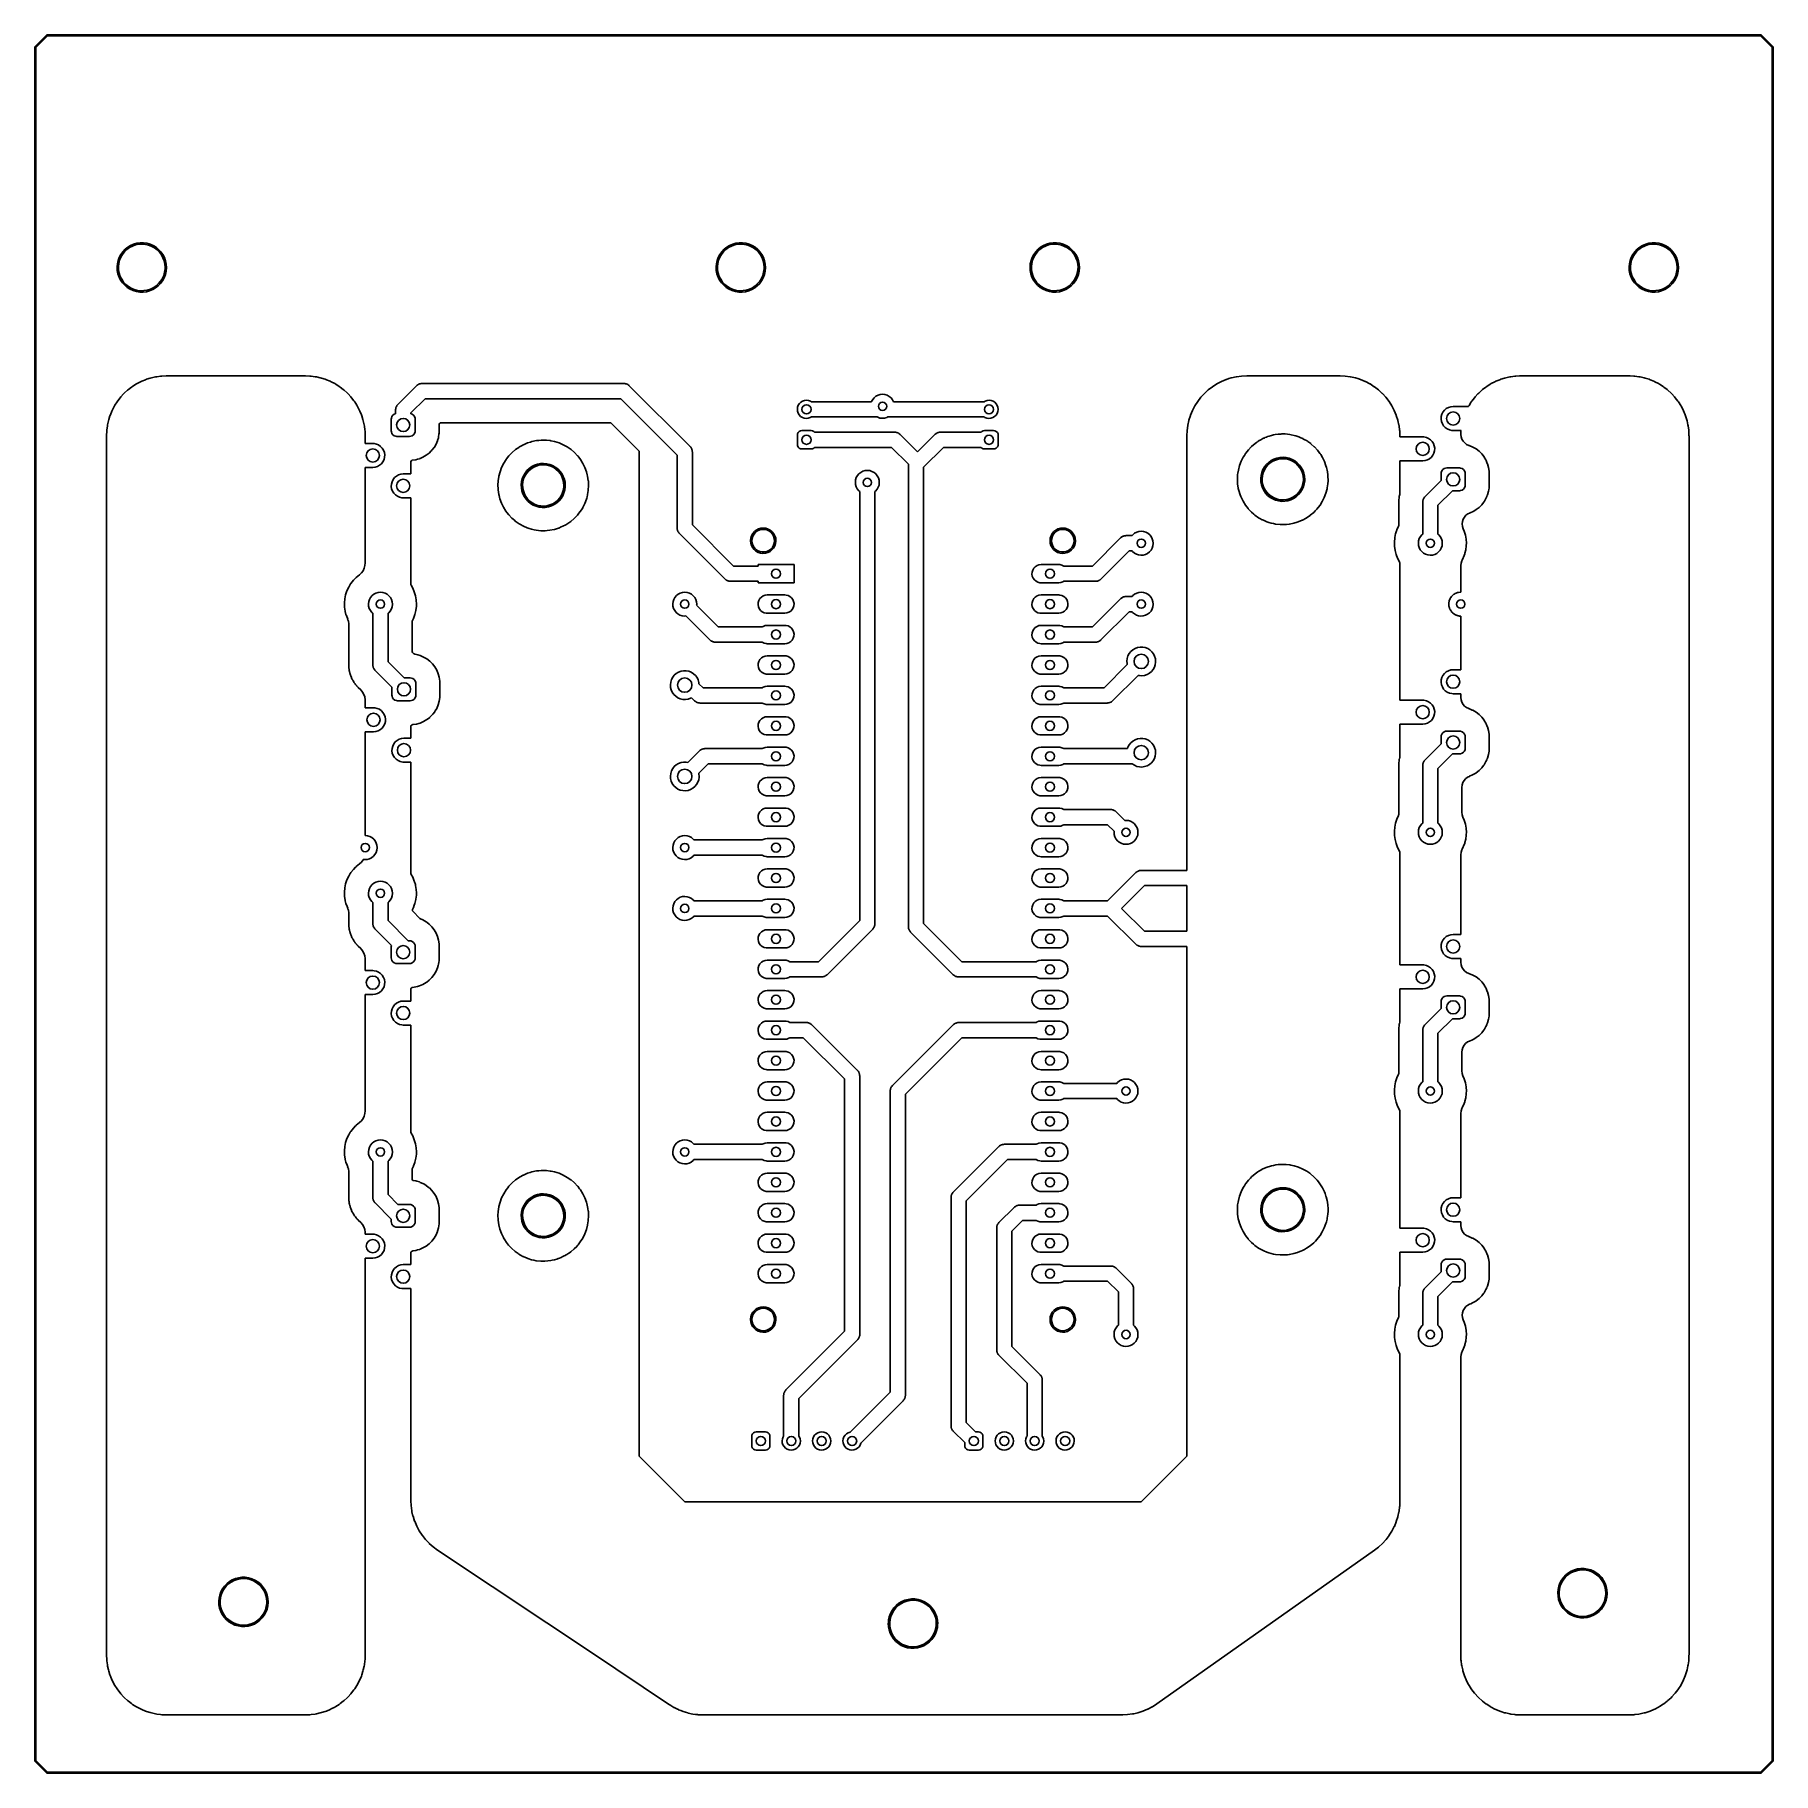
# Model space of a CAD drawing. Extents: x 0 to 145, y 0 to 145.
import ezdxf

# ---------------------------------------------------------------- set-up
doc = ezdxf.new("R2010")
doc.units = 0
doc.layers.add('BLACK', color=7, linetype='CONTINUOUS')

msp = doc.modelspace()

# ---------------------------------------------------------------- linework, layer by layer
at = {"layer": 'BLACK', "linetype": 'CONTINUOUS'}
for p, q in [((-0.05, 144), (-0.03535, 144.035)), ((-0.05, 1), (-0.05, 144)), ((-0.03535, 144.035), (0.96464, 145.035)), ((1.02071, 144.95), (0.05, 143.979)), ((0.05, 143.979), (0.05, 1.02071)), ((0.96464, 145.035), (1, 145.05)), ((1, 145.05), (144, 145.05)), ((143.979, 144.95), (1.02071, 144.95)), ((144.95, 143.979), (143.979, 144.95)), ((144, 145.05), (144.035, 145.035)), ((144.035, 145.035), (145.035, 144.035)), ((144.95, 1.02071), (144.95, 143.979)), ((145.035, 144.035), (145.05, 144)), ((145.05, 144), (145.05, 1)), ((6.90179, 126.205), (6.9981, 126.468)), ((6.9981, 126.468), (7.12922, 126.716)), ((7.13338, 126.486), (7.03024, 126.231)), ((7.12922, 126.716), (7.29274, 126.943)), ((7.27136, 126.723), (7.13338, 126.486)), ((7.44145, 126.939), (7.27136, 126.723)), ((7.29274, 126.943), (7.48564, 127.146)), ((7.64024, 127.129), (7.44145, 126.939)), ((7.48564, 127.146), (7.70433, 127.322)), ((7.86376, 127.288), (7.64024, 127.129)), ((7.70433, 127.322), (7.94478, 127.465)), ((8.10756, 127.415), (7.86376, 127.288)), ((7.94478, 127.465), (8.20253, 127.575)), ((8.36678, 127.506), (8.10756, 127.415)), ((8.20253, 127.575), (8.47283, 127.649)), ((8.63623, 127.56), (8.36678, 127.506)), ((8.47283, 127.649), (8.75065, 127.686)), ((8.91055, 127.575), (8.63623, 127.56)), ((8.75065, 127.686), (9.03087, 127.684)), ((9.18426, 127.551), (8.91055, 127.575)), ((9.03087, 127.684), (9.3083, 127.645)), ((9.4519, 127.489), (9.18426, 127.551)), ((9.3083, 127.645), (9.5778, 127.568)), ((9.70812, 127.39), (9.4519, 127.489)), ((9.5778, 127.568), (9.83439, 127.456)), ((9.94782, 127.256), (9.70812, 127.39)), ((9.83439, 127.456), (10.0733, 127.309)), ((10.1662, 127.089), (9.94782, 127.256)), ((10.0733, 127.309), (10.2902, 127.132)), ((10.359, 126.893), (10.1662, 127.089)), ((10.2902, 127.132), (10.4809, 126.926)), ((10.5222, 126.672), (10.359, 126.893)), ((10.4809, 126.926), (10.642, 126.697)), ((10.6526, 126.43), (10.5222, 126.672)), ((10.642, 126.697), (10.7706, 126.448)), ((10.7477, 126.173), (10.6526, 126.43)), ((10.7706, 126.448), (10.8641, 126.184)), ((56.9018, 126.205), (56.9981, 126.468)), ((56.9981, 126.468), (57.1292, 126.716)), ((57.1334, 126.486), (57.0302, 126.231)), ((57.1292, 126.716), (57.2927, 126.943)), ((57.2714, 126.723), (57.1334, 126.486)), ((57.4414, 126.939), (57.2714, 126.723)), ((57.2927, 126.943), (57.4856, 127.146)), ((57.6402, 127.129), (57.4414, 126.939)), ((57.4856, 127.146), (57.7043, 127.322)), ((57.8638, 127.288), (57.6402, 127.129)), ((57.7043, 127.322), (57.9448, 127.465)), ((58.1076, 127.415), (57.8638, 127.288)), ((57.9448, 127.465), (58.2025, 127.575)), ((58.3668, 127.506), (58.1076, 127.415)), ((58.2025, 127.575), (58.4728, 127.649)), ((58.6362, 127.56), (58.3668, 127.506)), ((58.4728, 127.649), (58.7507, 127.686)), ((58.9106, 127.575), (58.6362, 127.56)), ((58.7507, 127.686), (59.0309, 127.684)), ((59.1843, 127.551), (58.9106, 127.575)), ((59.0309, 127.684), (59.3083, 127.645)), ((59.4519, 127.489), (59.1843, 127.551)), ((59.3083, 127.645), (59.5778, 127.568)), ((59.7081, 127.39), (59.4519, 127.489)), ((59.5778, 127.568), (59.8344, 127.456)), ((59.9478, 127.256), (59.7081, 127.39)), ((59.8344, 127.456), (60.0733, 127.309)), ((60.1662, 127.089), (59.9478, 127.256)), ((60.0733, 127.309), (60.2902, 127.132)), ((60.359, 126.893), (60.1662, 127.089)), ((60.2902, 127.132), (60.4809, 126.926)), ((60.5222, 126.672), (60.359, 126.893)), ((60.4809, 126.926), (60.642, 126.697)), ((60.6526, 126.43), (60.5222, 126.672)), ((60.642, 126.697), (60.7706, 126.448)), ((60.7477, 126.173), (60.6526, 126.43)), ((60.7706, 126.448), (60.8641, 126.184)), ((83.1018, 126.205), (83.1981, 126.468)), ((83.1981, 126.468), (83.3292, 126.716)), ((83.3334, 126.486), (83.2302, 126.231)), ((83.3292, 126.716), (83.4927, 126.943)), ((83.4714, 126.723), (83.3334, 126.486)), ((83.6414, 126.939), (83.4714, 126.723)), ((83.4927, 126.943), (83.6856, 127.146)), ((83.8402, 127.129), (83.6414, 126.939)), ((83.6856, 127.146), (83.9043, 127.322)), ((84.0638, 127.288), (83.8402, 127.129)), ((83.9043, 127.322), (84.1448, 127.465)), ((84.3076, 127.415), (84.0638, 127.288)), ((84.1448, 127.465), (84.4025, 127.575)), ((84.5668, 127.506), (84.3076, 127.415)), ((84.4025, 127.575), (84.6728, 127.649)), ((84.8362, 127.56), (84.5668, 127.506)), ((84.6728, 127.649), (84.9507, 127.686)), ((85.1105, 127.575), (84.8362, 127.56)), ((84.9507, 127.686), (85.2309, 127.684)), ((85.3843, 127.551), (85.1105, 127.575)), ((85.2309, 127.684), (85.5083, 127.645)), ((85.6519, 127.489), (85.3843, 127.551)), ((85.5083, 127.645), (85.7778, 127.568)), ((85.9081, 127.39), (85.6519, 127.489)), ((85.7778, 127.568), (86.0344, 127.456)), ((86.1478, 127.256), (85.9081, 127.39)), ((86.0344, 127.456), (86.2733, 127.309)), ((86.3662, 127.089), (86.1478, 127.256)), ((86.2733, 127.309), (86.4902, 127.132)), ((86.559, 126.893), (86.3662, 127.089)), ((86.4902, 127.132), (86.6809, 126.926)), ((86.7222, 126.672), (86.559, 126.893)), ((86.6809, 126.926), (86.8421, 126.697)), ((86.8526, 126.43), (86.7222, 126.672)), ((86.8421, 126.697), (86.9706, 126.448)), ((86.9477, 126.173), (86.8526, 126.43)), ((86.9706, 126.448), (87.0641, 126.184)), ((133.102, 126.205), (133.198, 126.468)), ((133.198, 126.468), (133.329, 126.716)), ((133.333, 126.486), (133.23, 126.231)), ((133.329, 126.716), (133.493, 126.943)), ((133.471, 126.723), (133.333, 126.486)), ((133.641, 126.939), (133.471, 126.723)), ((133.493, 126.943), (133.686, 127.146)), ((133.84, 127.129), (133.641, 126.939)), ((133.686, 127.146), (133.904, 127.322)), ((134.064, 127.288), (133.84, 127.129)), ((133.904, 127.322), (134.145, 127.465)), ((134.308, 127.415), (134.064, 127.288)), ((134.145, 127.465), (134.403, 127.575)), ((134.567, 127.506), (134.308, 127.415)), ((134.403, 127.575), (134.673, 127.649)), ((134.836, 127.56), (134.567, 127.506)), ((134.673, 127.649), (134.951, 127.686)), ((135.111, 127.575), (134.836, 127.56)), ((134.951, 127.686), (135.231, 127.684)), ((135.384, 127.551), (135.111, 127.575)), ((135.231, 127.684), (135.508, 127.645)), ((135.652, 127.489), (135.384, 127.551)), ((135.508, 127.645), (135.778, 127.568)), ((135.908, 127.39), (135.652, 127.489)), ((135.778, 127.568), (136.034, 127.456)), ((136.148, 127.256), (135.908, 127.39)), ((136.034, 127.456), (136.273, 127.309)), ((136.366, 127.089), (136.148, 127.256)), ((136.273, 127.309), (136.49, 127.132)), ((136.559, 126.893), (136.366, 127.089)), ((136.49, 127.132), (136.681, 126.926)), ((136.722, 126.672), (136.559, 126.893)), ((136.681, 126.926), (136.842, 126.697)), ((136.853, 126.43), (136.722, 126.672)), ((136.842, 126.697), (136.971, 126.448)), ((136.948, 126.173), (136.853, 126.43)), ((136.971, 126.448), (137.064, 126.184)), ((6.82011, 125.652), (6.82322, 125.691)), ((6.83624, 125.372), (6.82011, 125.652)), ((6.82322, 125.691), (6.8421, 125.931)), ((6.89019, 125.097), (6.83624, 125.372)), ((6.8421, 125.931), (6.90179, 126.205)), ((6.98096, 124.832), (6.89019, 125.097)), ((6.96401, 125.964), (6.936, 125.691)), ((6.936, 125.691), (6.94679, 125.417)), ((6.94679, 125.417), (6.99615, 125.146)), ((7.03024, 126.231), (6.96401, 125.964)), ((7.10687, 124.581), (6.98096, 124.832)), ((6.99615, 125.146), (7.08309, 124.886)), ((7.08309, 124.886), (7.20589, 124.64)), ((10.5989, 124.72), (10.71, 124.971)), ((10.71, 124.971), (10.7845, 125.236)), ((10.8056, 125.904), (10.7477, 126.173)), ((10.8521, 125.035), (10.753, 124.772)), ((10.7845, 125.236), (10.8211, 125.508)), ((10.825, 125.63), (10.8056, 125.904)), ((10.8211, 125.508), (10.825, 125.63)), ((10.9146, 125.308), (10.8521, 125.035)), ((10.8641, 126.184), (10.9209, 125.91)), ((10.9395, 125.587), (10.9146, 125.308)), ((10.9209, 125.91), (10.94, 125.63)), ((10.94, 125.63), (10.9395, 125.587)), ((56.8201, 125.652), (56.8232, 125.691)), ((56.8362, 125.372), (56.8201, 125.652)), ((56.8232, 125.691), (56.8421, 125.931)), ((56.8902, 125.097), (56.8362, 125.372)), ((56.8421, 125.931), (56.9018, 126.205)), ((56.981, 124.832), (56.8902, 125.097)), ((56.964, 125.964), (56.936, 125.691)), ((56.936, 125.691), (56.9468, 125.417)), ((56.9468, 125.417), (56.9961, 125.146)), ((57.0302, 126.231), (56.964, 125.964)), ((57.1069, 124.581), (56.981, 124.832)), ((56.9961, 125.146), (57.0831, 124.886)), ((57.0831, 124.886), (57.2059, 124.64)), ((60.5989, 124.72), (60.71, 124.971)), ((60.71, 124.971), (60.7845, 125.236)), ((60.8056, 125.904), (60.7477, 126.173)), ((60.8521, 125.035), (60.753, 124.772)), ((60.7845, 125.236), (60.8211, 125.508)), ((60.825, 125.63), (60.8056, 125.904)), ((60.8211, 125.508), (60.825, 125.63)), ((60.9146, 125.308), (60.8521, 125.035)), ((60.8641, 126.184), (60.9209, 125.91)), ((60.9395, 125.587), (60.9146, 125.308)), ((60.9209, 125.91), (60.94, 125.63)), ((60.94, 125.63), (60.9395, 125.587)), ((83.0201, 125.652), (83.0232, 125.691)), ((83.0362, 125.372), (83.0201, 125.652)), ((83.0232, 125.691), (83.0421, 125.931)), ((83.0902, 125.097), (83.0362, 125.372)), ((83.0421, 125.931), (83.1018, 126.205)), ((83.181, 124.832), (83.0902, 125.097)), ((83.164, 125.964), (83.136, 125.691)), ((83.136, 125.691), (83.1468, 125.417)), ((83.1468, 125.417), (83.1961, 125.146)), ((83.2302, 126.231), (83.164, 125.964)), ((83.3069, 124.581), (83.181, 124.832)), ((83.1961, 125.146), (83.2831, 124.886)), ((83.2831, 124.886), (83.4059, 124.64)), ((86.7989, 124.72), (86.91, 124.971)), ((86.91, 124.971), (86.9845, 125.236)), ((87.0056, 125.904), (86.9477, 126.173)), ((87.0521, 125.035), (86.953, 124.772)), ((86.9845, 125.236), (87.0211, 125.508)), ((87.025, 125.63), (87.0056, 125.904)), ((87.0211, 125.508), (87.025, 125.63)), ((87.1146, 125.308), (87.0521, 125.035)), ((87.0641, 126.184), (87.1209, 125.91)), ((87.1395, 125.587), (87.1146, 125.308)), ((87.1209, 125.91), (87.14, 125.63)), ((87.14, 125.63), (87.1395, 125.587)), ((133.02, 125.652), (133.023, 125.691)), ((133.036, 125.372), (133.02, 125.652)), ((133.023, 125.691), (133.042, 125.931)), ((133.09, 125.097), (133.036, 125.372)), ((133.042, 125.931), (133.102, 126.205)), ((133.181, 124.832), (133.09, 125.097)), ((133.164, 125.964), (133.136, 125.691)), ((133.136, 125.691), (133.147, 125.417)), ((133.147, 125.417), (133.196, 125.146)), ((133.23, 126.231), (133.164, 125.964)), ((133.307, 124.581), (133.181, 124.832)), ((133.196, 125.146), (133.283, 124.886)), ((133.283, 124.886), (133.406, 124.64)), ((136.799, 124.72), (136.91, 124.971)), ((136.91, 124.971), (136.985, 125.236)), ((137.006, 125.904), (136.948, 126.173)), ((137.052, 125.035), (136.953, 124.772)), ((136.985, 125.236), (137.021, 125.508)), ((137.025, 125.63), (137.006, 125.904)), ((137.021, 125.508), (137.025, 125.63)), ((137.115, 125.308), (137.052, 125.035)), ((137.064, 126.184), (137.121, 125.91)), ((137.14, 125.587), (137.115, 125.308)), ((137.121, 125.91), (137.14, 125.63)), ((137.14, 125.63), (137.14, 125.587)), ((7.26559, 124.35), (7.10687, 124.581)), ((7.20589, 124.64), (7.3621, 124.414)), ((7.45418, 124.143), (7.26559, 124.35)), ((7.3621, 124.414), (7.54859, 124.212)), ((7.66916, 123.963), (7.45418, 124.143)), ((7.54859, 124.212), (7.76164, 124.039)), ((7.90654, 123.815), (7.66916, 123.963)), ((7.76164, 124.039), (7.99701, 123.897)), ((8.16194, 123.699), (7.90654, 123.815)), ((7.99701, 123.897), (8.25, 123.79)), ((8.43062, 123.62), (8.16194, 123.699)), ((8.25, 123.79), (8.51555, 123.719)), ((8.70762, 123.577), (8.43062, 123.62)), ((8.51555, 123.719), (8.78838, 123.687)), ((8.98781, 123.573), (8.70762, 123.577)), ((8.78838, 123.687), (9.06304, 123.694)), ((9.26601, 123.606), (8.98781, 123.573)), ((9.06304, 123.694), (9.33404, 123.739)), ((9.53706, 123.678), (9.26601, 123.606)), ((9.33404, 123.739), (9.59599, 123.822)), ((9.79595, 123.785), (9.53706, 123.678)), ((9.59599, 123.822), (9.84365, 123.941)), ((10.0379, 123.926), (9.79595, 123.785)), ((9.84365, 123.941), (10.0721, 124.093)), ((10.2584, 124.099), (10.0379, 123.926)), ((10.0721, 124.093), (10.2767, 124.276)), ((10.4534, 124.3), (10.2584, 124.099)), ((10.2767, 124.276), (10.4535, 124.487)), ((10.6193, 124.526), (10.4534, 124.3)), ((10.4535, 124.487), (10.5989, 124.72)), ((10.753, 124.772), (10.6193, 124.526)), ((57.2656, 124.35), (57.1069, 124.581)), ((57.2059, 124.64), (57.3621, 124.414)), ((57.4542, 124.143), (57.2656, 124.35)), ((57.3621, 124.414), (57.5486, 124.212)), ((57.6692, 123.963), (57.4542, 124.143)), ((57.5486, 124.212), (57.7616, 124.039)), ((57.9065, 123.815), (57.6692, 123.963)), ((57.7616, 124.039), (57.997, 123.897)), ((58.1619, 123.699), (57.9065, 123.815)), ((57.997, 123.897), (58.25, 123.79)), ((58.4306, 123.62), (58.1619, 123.699)), ((58.25, 123.79), (58.5156, 123.719)), ((58.7076, 123.577), (58.4306, 123.62)), ((58.5156, 123.719), (58.7884, 123.687)), ((58.9878, 123.573), (58.7076, 123.577)), ((58.7884, 123.687), (59.063, 123.694)), ((59.266, 123.606), (58.9878, 123.573)), ((59.063, 123.694), (59.334, 123.739)), ((59.5371, 123.678), (59.266, 123.606)), ((59.334, 123.739), (59.596, 123.822)), ((59.7959, 123.785), (59.5371, 123.678)), ((59.596, 123.822), (59.8436, 123.941)), ((60.0379, 123.926), (59.7959, 123.785)), ((59.8436, 123.941), (60.0721, 124.093)), ((60.2584, 124.099), (60.0379, 123.926)), ((60.0721, 124.093), (60.2767, 124.276)), ((60.4534, 124.3), (60.2584, 124.099)), ((60.2767, 124.276), (60.4535, 124.487)), ((60.6193, 124.526), (60.4534, 124.3)), ((60.4535, 124.487), (60.5989, 124.72)), ((60.753, 124.772), (60.6193, 124.526)), ((83.4656, 124.35), (83.3069, 124.581)), ((83.4059, 124.64), (83.5621, 124.414)), ((83.6542, 124.143), (83.4656, 124.35)), ((83.5621, 124.414), (83.7486, 124.212)), ((83.8692, 123.963), (83.6542, 124.143)), ((83.7486, 124.212), (83.9616, 124.039)), ((84.1065, 123.815), (83.8692, 123.963)), ((83.9616, 124.039), (84.197, 123.897)), ((84.3619, 123.699), (84.1065, 123.815)), ((84.197, 123.897), (84.45, 123.79)), ((84.6306, 123.62), (84.3619, 123.699)), ((84.45, 123.79), (84.7156, 123.719)), ((84.9076, 123.577), (84.6306, 123.62)), ((84.7156, 123.719), (84.9884, 123.687)), ((85.1878, 123.573), (84.9076, 123.577)), ((84.9884, 123.687), (85.263, 123.694)), ((85.466, 123.606), (85.1878, 123.573)), ((85.263, 123.694), (85.534, 123.739)), ((85.7371, 123.678), (85.466, 123.606)), ((85.534, 123.739), (85.796, 123.822)), ((85.9959, 123.785), (85.7371, 123.678)), ((85.796, 123.822), (86.0436, 123.941)), ((86.2379, 123.926), (85.9959, 123.785)), ((86.0436, 123.941), (86.2721, 124.093)), ((86.4584, 124.099), (86.2379, 123.926)), ((86.2721, 124.093), (86.4767, 124.276)), ((86.6534, 124.3), (86.4584, 124.099)), ((86.4767, 124.276), (86.6535, 124.487)), ((86.8193, 124.526), (86.6534, 124.3)), ((86.6535, 124.487), (86.7989, 124.72)), ((86.953, 124.772), (86.8193, 124.526)), ((133.466, 124.35), (133.307, 124.581)), ((133.406, 124.64), (133.562, 124.414)), ((133.654, 124.143), (133.466, 124.35)), ((133.562, 124.414), (133.749, 124.212)), ((133.869, 123.963), (133.654, 124.143)), ((133.749, 124.212), (133.962, 124.039)), ((134.107, 123.815), (133.869, 123.963)), ((133.962, 124.039), (134.197, 123.897)), ((134.362, 123.699), (134.107, 123.815)), ((134.197, 123.897), (134.45, 123.79)), ((134.631, 123.62), (134.362, 123.699)), ((134.45, 123.79), (134.716, 123.719)), ((134.908, 123.577), (134.631, 123.62)), ((134.716, 123.719), (134.988, 123.687)), ((135.188, 123.573), (134.908, 123.577)), ((134.988, 123.687), (135.263, 123.694)), ((135.466, 123.606), (135.188, 123.573)), ((135.263, 123.694), (135.534, 123.739)), ((135.737, 123.678), (135.466, 123.606)), ((135.534, 123.739), (135.796, 123.822)), ((135.996, 123.785), (135.737, 123.678)), ((135.796, 123.822), (136.044, 123.941)), ((136.238, 123.926), (135.996, 123.785)), ((136.044, 123.941), (136.272, 124.093)), ((136.458, 124.099), (136.238, 123.926)), ((136.272, 124.093), (136.477, 124.276)), ((136.653, 124.3), (136.458, 124.099)), ((136.477, 124.276), (136.654, 124.487)), ((136.819, 124.526), (136.653, 124.3)), ((136.654, 124.487), (136.799, 124.72)), ((136.953, 124.772), (136.819, 124.526)), ((8.48914, 115.936), (8.77777, 116.086)), ((8.77777, 116.086), (8.87809, 116.133)), ((8.87809, 116.133), (9.17871, 116.257)), ((9.17871, 116.257), (9.28274, 116.295)), ((9.28274, 116.295), (9.59307, 116.393)), ((9.59307, 116.393), (9.69998, 116.422)), ((9.69998, 116.422), (10.0177, 116.492)), ((10.0177, 116.492), (10.1267, 116.511)), ((10.1267, 116.511), (10.4493, 116.554)), ((10.4493, 116.554), (10.5596, 116.563)), ((10.5596, 116.563), (10.9123, 116.579)), ((10.9123, 116.579), (10.9677, 116.58)), ((10.9677, 116.58), (22.5023, 116.58)), ((22.5023, 116.58), (22.5577, 116.579)), ((22.5577, 116.579), (22.9104, 116.563)), ((22.9104, 116.563), (23.0207, 116.554)), ((23.0207, 116.554), (23.3433, 116.511)), ((23.3433, 116.511), (23.4523, 116.492)), ((23.4523, 116.492), (23.77, 116.422)), ((23.77, 116.422), (23.8769, 116.393)), ((23.8769, 116.393), (24.1873, 116.295)), ((24.1873, 116.295), (24.2913, 116.257)), ((24.2913, 116.257), (24.5919, 116.133)), ((24.5919, 116.133), (24.6922, 116.086)), ((24.6922, 116.086), (24.9809, 115.936)), ((98.6149, 115.913), (98.992, 116.109)), ((98.992, 116.109), (99.002, 116.114)), ((99.002, 116.114), (99.3948, 116.276)), ((99.3948, 116.276), (99.4051, 116.28)), ((99.4051, 116.28), (99.624, 116.349)), ((99.624, 116.349), (99.8107, 116.408)), ((99.8107, 116.408), (99.8213, 116.411)), ((99.8213, 116.411), (100.236, 116.503)), ((100.236, 116.503), (100.247, 116.505)), ((100.247, 116.505), (100.669, 116.56)), ((100.669, 116.56), (100.68, 116.561)), ((100.68, 116.561), (101.107, 116.58)), ((101.107, 116.58), (101.113, 116.58)), ((101.113, 116.58), (108.887, 116.58)), ((108.887, 116.58), (108.893, 116.58)), ((108.893, 116.58), (109.32, 116.561)), ((109.32, 116.561), (109.331, 116.56)), ((109.331, 116.56), (109.753, 116.505)), ((109.753, 116.505), (109.764, 116.503)), ((109.764, 116.503), (110.179, 116.411)), ((110.179, 116.411), (110.189, 116.408)), ((110.189, 116.408), (110.376, 116.349)), ((110.376, 116.349), (110.595, 116.28)), ((110.595, 116.28), (110.605, 116.276)), ((110.605, 116.276), (110.998, 116.114)), ((110.998, 116.114), (111.008, 116.109)), ((111.008, 116.109), (111.385, 115.913)), ((121.509, 115.93), (121.818, 116.091)), ((121.818, 116.091), (121.897, 116.128)), ((121.897, 116.128), (122.22, 116.262)), ((122.22, 116.262), (122.302, 116.292)), ((122.302, 116.292), (122.634, 116.397)), ((122.634, 116.397), (122.718, 116.419)), ((122.718, 116.419), (123.059, 116.495)), ((123.059, 116.495), (123.145, 116.51)), ((123.145, 116.51), (123.491, 116.555)), ((123.491, 116.555), (123.578, 116.563)), ((123.578, 116.563), (123.875, 116.576)), ((123.875, 116.576), (123.948, 116.579)), ((123.948, 116.579), (123.992, 116.58)), ((123.992, 116.58), (132.998, 116.58)), ((132.998, 116.58), (133.042, 116.579)), ((133.042, 116.579), (133.115, 116.576)), ((133.115, 116.576), (133.412, 116.563)), ((133.412, 116.563), (133.499, 116.555)), ((133.499, 116.555), (133.845, 116.51)), ((133.845, 116.51), (133.931, 116.495)), ((133.931, 116.495), (134.272, 116.419)), ((134.272, 116.419), (134.356, 116.397)), ((134.356, 116.397), (134.688, 116.292)), ((134.688, 116.292), (134.77, 116.262)), ((134.77, 116.262), (135.093, 116.128)), ((135.093, 116.128), (135.172, 116.091)), ((135.172, 116.091), (135.481, 115.93)), ((6.87796, 114.492), (7.07605, 114.75)), ((7.07605, 114.75), (7.14721, 114.835)), ((7.14721, 114.835), (7.36703, 115.075)), ((7.36703, 115.075), (7.44532, 115.153)), ((7.44532, 115.153), (7.68521, 115.373)), ((7.68521, 115.373), (7.77002, 115.444)), ((7.77002, 115.444), (8.02817, 115.642)), ((8.02817, 115.642), (8.11885, 115.706)), ((8.11885, 115.706), (8.39327, 115.88)), ((8.39327, 115.88), (8.48914, 115.936)), ((24.9809, 115.936), (25.0767, 115.88)), ((25.0767, 115.88), (25.3511, 115.706)), ((25.3511, 115.706), (25.4418, 115.642)), ((25.4418, 115.642), (25.7, 115.444)), ((25.7, 115.444), (25.7848, 115.373)), ((25.7848, 115.373), (26.0247, 115.153)), ((26.0247, 115.153), (26.103, 115.075)), ((26.103, 115.075), (26.3228, 114.835)), ((26.3228, 114.835), (26.3939, 114.75)), ((26.3939, 114.75), (26.592, 114.492)), ((30.256, 114.199), (31.816, 115.759)), ((32.528, 114.675), (31.34, 113.487)), ((31.816, 115.759), (31.8265, 115.768)), ((31.8265, 115.768), (31.8303, 115.773)), ((31.8303, 115.773), (31.8384, 115.779)), ((31.8384, 115.779), (31.8758, 115.812)), ((31.8758, 115.812), (31.9187, 115.837)), ((31.9187, 115.837), (31.9591, 115.866)), ((31.9591, 115.866), (31.987, 115.878)), ((31.987, 115.878), (32.0128, 115.893)), ((32.0128, 115.893), (32.0607, 115.907)), ((32.0607, 115.907), (32.1071, 115.925)), ((32.1071, 115.925), (32.1368, 115.929)), ((32.1368, 115.929), (32.1657, 115.937)), ((32.1657, 115.937), (32.2155, 115.939)), ((32.2155, 115.939), (32.265, 115.945)), ((32.265, 115.945), (49.12, 115.945)), ((48.857, 114.675), (32.528, 114.675)), ((53.565, 109.967), (48.857, 114.675)), ((49.12, 115.945), (49.134, 115.944)), ((49.134, 115.944), (49.1399, 115.945)), ((49.1399, 115.945), (49.1498, 115.943)), ((49.1498, 115.943), (49.1996, 115.94)), ((49.1996, 115.94), (49.2479, 115.928)), ((49.2479, 115.928), (49.2972, 115.92)), ((49.2972, 115.92), (49.3247, 115.908)), ((49.3247, 115.908), (49.3538, 115.9)), ((49.3538, 115.9), (49.3975, 115.876)), ((49.3975, 115.876), (49.4432, 115.857)), ((49.4432, 115.857), (49.4669, 115.838)), ((49.4669, 115.838), (49.4932, 115.824)), ((49.4932, 115.824), (49.5296, 115.79)), ((49.5296, 115.79), (49.569, 115.759)), ((49.569, 115.759), (54.649, 110.679)), ((69.8849, 114.605), (70.0103, 114.754)), ((70.0103, 114.754), (70.1624, 114.877)), ((70.1624, 114.877), (70.3354, 114.967)), ((70.3354, 114.967), (70.5226, 115.022)), ((70.5226, 115.022), (70.717, 115.04)), ((70.717, 115.04), (70.9111, 115.02)), ((70.9111, 115.02), (71.0975, 114.962)), ((71.0975, 114.962), (71.2692, 114.869)), ((71.2692, 114.869), (71.4196, 114.745)), ((71.4196, 114.745), (71.5429, 114.593)), ((97.0176, 114.452), (97.2764, 114.79)), ((97.2764, 114.79), (97.2835, 114.798)), ((97.2835, 114.798), (97.5707, 115.111)), ((97.5707, 115.111), (97.5785, 115.119)), ((97.5785, 115.119), (97.892, 115.407)), ((97.892, 115.407), (97.9004, 115.414)), ((97.9004, 115.414), (98.2378, 115.672)), ((98.2378, 115.672), (98.2468, 115.679)), ((98.2468, 115.679), (98.6054, 115.907)), ((98.6054, 115.907), (98.6149, 115.913)), ((111.385, 115.913), (111.395, 115.907)), ((111.395, 115.907), (111.753, 115.679)), ((111.753, 115.679), (111.762, 115.672)), ((111.762, 115.672), (112.1, 115.414)), ((112.1, 115.414), (112.108, 115.407)), ((112.108, 115.407), (112.421, 115.119)), ((112.421, 115.119), (112.429, 115.111)), ((112.429, 115.111), (112.717, 114.798)), ((112.717, 114.798), (112.724, 114.79)), ((112.724, 114.79), (112.982, 114.452)), ((119.901, 114.482), (120.113, 114.759)), ((120.113, 114.759), (120.169, 114.826)), ((120.169, 114.826), (120.405, 115.083)), ((120.405, 115.083), (120.467, 115.145)), ((120.467, 115.145), (120.724, 115.381)), ((120.724, 115.381), (120.791, 115.437)), ((120.791, 115.437), (121.068, 115.649)), ((121.068, 115.649), (121.139, 115.699)), ((121.139, 115.699), (121.433, 115.887)), ((121.433, 115.887), (121.509, 115.93)), ((135.481, 115.93), (135.557, 115.887)), ((135.557, 115.887), (135.851, 115.699)), ((135.851, 115.699), (135.922, 115.649)), ((135.922, 115.649), (136.199, 115.437)), ((136.199, 115.437), (136.266, 115.381)), ((136.266, 115.381), (136.523, 115.145)), ((136.523, 115.145), (136.585, 115.083)), ((136.585, 115.083), (136.821, 114.826)), ((136.821, 114.826), (136.877, 114.759)), ((136.877, 114.759), (137.089, 114.482)), ((6.12703, 112.927), (6.22488, 113.237)), ((6.22488, 113.237), (6.26274, 113.341)), ((6.26274, 113.341), (6.38726, 113.642)), ((6.38726, 113.642), (6.43404, 113.742)), ((6.43404, 113.742), (6.58429, 114.031)), ((6.58429, 114.031), (6.63965, 114.127)), ((6.63965, 114.127), (6.81447, 114.401)), ((6.81447, 114.401), (6.87796, 114.492)), ((26.592, 114.492), (26.6555, 114.401)), ((26.6555, 114.401), (26.8304, 114.127)), ((26.8304, 114.127), (26.8857, 114.031)), ((26.8857, 114.031), (27.036, 113.742)), ((27.036, 113.742), (27.0827, 113.642)), ((27.0827, 113.642), (27.2073, 113.341)), ((27.2073, 113.341), (27.2451, 113.237)), ((27.2451, 113.237), (27.343, 112.927)), ((29.7161, 113.059), (29.7635, 113.185)), ((29.7635, 113.185), (29.8445, 113.293)), ((29.8445, 113.293), (29.9525, 113.374)), ((29.9525, 113.374), (30.07, 113.418)), ((30.07, 113.75), (30.0709, 113.764)), ((30.07, 113.418), (30.07, 113.75)), ((30.0703, 113.77), (30.0719, 113.78)), ((30.0709, 113.764), (30.0703, 113.77)), ((30.0719, 113.78), (30.075, 113.83)), ((30.075, 113.83), (30.0874, 113.878)), ((30.0874, 113.878), (30.0952, 113.927)), ((30.0952, 113.927), (30.1071, 113.955)), ((30.1071, 113.955), (30.1146, 113.984)), ((30.1146, 113.984), (30.1386, 114.027)), ((30.1386, 114.027), (30.1584, 114.073)), ((30.1584, 114.073), (30.1768, 114.097)), ((30.1768, 114.097), (30.1913, 114.123)), ((30.1913, 114.123), (30.2254, 114.16)), ((30.2254, 114.16), (30.256, 114.199)), ((31.34, 113.487), (31.34, 113.418)), ((31.34, 113.418), (31.4575, 113.374)), ((31.4575, 113.374), (31.5655, 113.293)), ((31.5655, 113.293), (31.6465, 113.185)), ((31.6465, 113.185), (31.6939, 113.059)), ((63.5981, 113.797), (63.6194, 113.965)), ((63.6147, 113.628), (63.5981, 113.797)), ((63.6683, 113.466), (63.6147, 113.628)), ((63.6194, 113.965), (63.6775, 114.125)), ((63.7563, 113.321), (63.6683, 113.466)), ((63.6775, 114.125), (63.7695, 114.268)), ((63.8743, 113.199), (63.7563, 113.321)), ((63.7695, 114.268), (63.8909, 114.386)), ((64.0164, 113.106), (63.8743, 113.199)), ((63.8909, 114.386), (64.0356, 114.475)), ((64.0356, 114.475), (64.1964, 114.53)), ((64.1964, 114.53), (64.3653, 114.548)), ((64.3653, 114.548), (64.534, 114.528)), ((64.534, 114.528), (64.694, 114.471)), ((64.694, 114.471), (64.7726, 114.421)), ((64.7726, 114.421), (69.7868, 114.421)), ((69.7868, 114.421), (69.7909, 114.434)), ((69.7909, 114.434), (69.8849, 114.605)), ((71.5429, 114.593), (71.6345, 114.421)), ((71.6345, 114.421), (71.6346, 114.421)), ((71.6346, 114.421), (79.187, 114.421)), ((79.187, 114.421), (79.2756, 114.475)), ((79.2756, 114.475), (79.4364, 114.53)), ((79.4364, 114.53), (79.6053, 114.548)), ((79.6053, 114.548), (79.774, 114.528)), ((79.774, 114.528), (79.934, 114.471)), ((80.0607, 113.179), (79.9148, 113.092)), ((79.934, 114.471), (80.0775, 114.38)), ((80.1837, 113.296), (80.0607, 113.179)), ((80.0775, 114.38), (80.1972, 114.259)), ((80.2777, 113.438), (80.1837, 113.296)), ((80.1972, 114.259), (80.2872, 114.115)), ((80.3381, 113.596), (80.2777, 113.438)), ((80.2872, 114.115), (80.3431, 113.955)), ((80.3617, 113.765), (80.3381, 113.596)), ((80.3431, 113.955), (80.362, 113.786)), ((80.362, 113.786), (80.3617, 113.765)), ((96.282, 112.879), (96.4099, 113.285)), ((96.4099, 113.285), (96.4136, 113.295)), ((96.4136, 113.295), (96.5764, 113.688)), ((96.5764, 113.688), (96.581, 113.698)), ((96.581, 113.698), (96.7773, 114.075)), ((96.7773, 114.075), (96.7828, 114.085)), ((96.7828, 114.085), (97.0113, 114.443)), ((97.0113, 114.443), (97.0176, 114.452)), ((112.982, 114.452), (112.989, 114.443)), ((112.989, 114.443), (113.217, 114.085)), ((113.217, 114.085), (113.223, 114.075)), ((113.223, 114.075), (113.419, 113.698)), ((113.419, 113.698), (113.424, 113.688)), ((113.424, 113.688), (113.586, 113.295)), ((113.586, 113.295), (113.59, 113.285)), ((113.59, 113.285), (113.718, 112.879)), ((117.347, 113.177), (117.398, 113.373)), ((117.398, 113.373), (117.487, 113.554)), ((117.487, 113.554), (117.611, 113.714)), ((117.611, 113.714), (117.764, 113.845)), ((117.764, 113.845), (117.941, 113.943)), ((117.941, 113.943), (118.134, 114.004)), ((118.134, 114.004), (118.335, 114.024)), ((118.335, 114.024), (119.611, 114.024)), ((119.611, 114.024), (119.62, 114.041)), ((119.62, 114.041), (119.663, 114.117)), ((119.663, 114.117), (119.851, 114.411)), ((119.851, 114.411), (119.901, 114.482)), ((137.089, 114.482), (137.139, 114.411)), ((137.139, 114.411), (137.327, 114.117)), ((137.327, 114.117), (137.37, 114.041)), ((137.37, 114.041), (137.531, 113.732)), ((137.531, 113.732), (137.568, 113.653)), ((137.568, 113.653), (137.702, 113.33)), ((137.702, 113.33), (137.732, 113.248)), ((137.732, 113.248), (137.837, 112.916)), ((5.94121, 111.608), (5.95661, 111.96)), ((5.95661, 111.96), (5.96626, 112.071)), ((5.96626, 112.071), (6.00873, 112.393)), ((6.00873, 112.393), (6.02795, 112.502)), ((6.02795, 112.502), (6.09838, 112.82)), ((6.09838, 112.82), (6.12703, 112.927)), ((27.343, 112.927), (27.3716, 112.82)), ((27.3716, 112.82), (27.442, 112.502)), ((27.442, 112.502), (27.4613, 112.393)), ((27.4613, 112.393), (27.5037, 112.071)), ((27.5037, 112.071), (27.5134, 111.96)), ((27.5134, 111.96), (27.5288, 111.608)), ((29.705, 112.956), (29.7161, 113.059)), ((29.705, 112.004), (29.705, 112.956)), ((29.7161, 111.901), (29.705, 112.004)), ((29.7635, 111.775), (29.7161, 111.901)), ((29.8445, 111.667), (29.7635, 111.775)), ((31.6465, 111.775), (31.5655, 111.667)), ((31.6939, 111.901), (31.6465, 111.775)), ((31.6939, 113.059), (31.705, 112.956)), ((31.705, 112.004), (31.6939, 111.901)), ((31.705, 112.956), (31.705, 112.004)), ((33.6884, 111.705), (33.7014, 111.793)), ((33.7014, 111.793), (33.7019, 111.796)), ((33.7014, 111.793), (33.7014, 111.793)), ((33.7019, 111.796), (33.7055, 111.882)), ((33.7055, 112.549), (33.7255, 112.617)), ((33.7055, 111.882), (33.7055, 112.549)), ((33.7255, 112.617), (33.7792, 112.663)), ((33.7792, 112.663), (33.8315, 112.674)), ((33.8315, 112.674), (47.9761, 112.674)), ((47.9761, 112.674), (48.0443, 112.654)), ((48.0443, 112.654), (48.0652, 112.638)), ((48.0652, 112.638), (50.3531, 110.35)), ((63.598, 111.627), (63.6139, 111.736)), ((63.6139, 111.736), (63.6688, 111.848)), ((63.6688, 111.848), (63.7572, 111.937)), ((63.7572, 111.937), (63.8695, 111.992)), ((63.8695, 111.992), (63.979, 112.008)), ((63.979, 112.008), (64.741, 112.008)), ((64.1757, 113.047), (64.0164, 113.106)), ((64.344, 113.024), (64.1757, 113.047)), ((64.5132, 113.04), (64.344, 113.024)), ((64.6748, 113.092), (64.5132, 113.04)), ((64.7737, 113.151), (64.6748, 113.092)), ((64.741, 112.008), (64.8498, 111.992)), ((70.2607, 113.151), (64.7737, 113.151)), ((64.8498, 111.992), (64.9622, 111.937)), ((64.9622, 111.937), (65.0185, 111.881)), ((65.0185, 111.881), (71.726, 111.881)), ((70.3097, 113.124), (70.2607, 113.151)), ((70.4953, 113.063), (70.3097, 113.124)), ((70.6891, 113.04), (70.4953, 113.063)), ((70.8836, 113.055), (70.6891, 113.04)), ((71.0716, 113.108), (70.8836, 113.055)), ((71.1574, 113.151), (71.0716, 113.108)), ((79.1874, 113.151), (71.1574, 113.151)), ((71.726, 111.881), (71.74, 111.88)), ((71.74, 111.88), (71.7459, 111.881)), ((71.7459, 111.881), (71.7558, 111.879)), ((71.7558, 111.879), (71.8056, 111.876)), ((71.8056, 111.876), (71.8539, 111.864)), ((71.8539, 111.864), (71.9032, 111.856)), ((71.9032, 111.856), (71.9307, 111.844)), ((71.9307, 111.844), (71.9598, 111.836)), ((71.9598, 111.836), (72.0035, 111.812)), ((72.0035, 111.812), (72.0492, 111.793)), ((72.0492, 111.793), (72.0729, 111.774)), ((72.0729, 111.774), (72.0992, 111.76)), ((72.0992, 111.76), (72.1356, 111.726)), ((75.1094, 111.715), (75.1468, 111.748)), ((75.1468, 111.748), (75.1897, 111.773)), ((75.1897, 111.773), (75.2301, 111.802)), ((75.2301, 111.802), (75.258, 111.814)), ((75.258, 111.814), (75.2838, 111.829)), ((75.2838, 111.829), (75.3317, 111.843)), ((75.3317, 111.843), (75.3781, 111.861)), ((75.3781, 111.861), (75.4078, 111.865)), ((75.4078, 111.865), (75.4367, 111.873)), ((75.4367, 111.873), (75.4865, 111.875)), ((75.4865, 111.875), (75.536, 111.881)), ((75.536, 111.881), (78.9415, 111.881)), ((78.9415, 111.881), (78.9972, 111.937)), ((78.9972, 111.937), (79.1095, 111.992)), ((79.1095, 111.992), (79.219, 112.008)), ((79.2564, 113.106), (79.1874, 113.151)), ((79.219, 112.008), (79.981, 112.008)), ((79.4157, 113.047), (79.2564, 113.106)), ((79.584, 113.024), (79.4157, 113.047)), ((79.7532, 113.04), (79.584, 113.024)), ((79.9148, 113.092), (79.7532, 113.04)), ((79.981, 112.008), (80.0898, 111.992)), ((80.0898, 111.992), (80.2022, 111.937)), ((80.2022, 111.937), (80.2908, 111.849)), ((80.2908, 111.849), (80.3459, 111.736)), ((80.3459, 111.736), (80.362, 111.627)), ((96.1101, 111.583), (96.1288, 112.01)), ((96.1288, 112.01), (96.1297, 112.021)), ((96.1297, 112.021), (96.1852, 112.443)), ((96.1852, 112.443), (96.1872, 112.454)), ((96.1872, 112.454), (96.2792, 112.869)), ((96.2792, 112.869), (96.282, 112.879)), ((104.022, 111.73), (103.964, 111.727)), ((104.023, 111.73), (104.022, 111.73)), ((104.022, 111.73), (104.022, 111.73)), ((104.31, 111.73), (104.023, 111.73)), ((104.313, 111.73), (104.31, 111.73)), ((104.314, 111.73), (104.313, 111.73)), ((104.317, 111.73), (104.314, 111.73)), ((104.314, 111.73), (104.314, 111.73)), ((104.701, 111.69), (104.317, 111.73)), ((113.718, 112.879), (113.721, 112.869)), ((113.721, 112.869), (113.813, 112.454)), ((113.813, 112.454), (113.815, 112.443)), ((113.815, 112.443), (113.87, 112.021)), ((113.87, 112.021), (113.871, 112.01)), ((113.871, 112.01), (113.89, 111.583)), ((117.336, 112.977), (117.346, 113.17)), ((117.336, 112.975), (117.336, 112.977)), ((117.336, 112.977), (117.336, 112.977)), ((117.366, 112.775), (117.336, 112.975)), ((117.346, 113.171), (117.347, 113.177)), ((117.346, 113.17), (117.346, 113.171)), ((117.436, 112.586), (117.366, 112.775)), ((117.543, 112.414), (117.436, 112.586)), ((117.682, 112.267), (117.543, 112.414)), ((117.847, 112.151), (117.682, 112.267)), ((118.033, 112.071), (117.847, 112.151)), ((118.23, 112.029), (118.033, 112.071)), ((118.335, 112.024), (118.23, 112.029)), ((118.992, 112.024), (118.335, 112.024)), ((118.977, 111.699), (118.978, 111.759)), ((118.978, 111.759), (118.987, 111.972)), ((118.987, 111.972), (118.992, 112.024)), ((137.837, 112.916), (137.859, 112.832)), ((137.859, 112.832), (137.935, 112.491)), ((137.935, 112.491), (137.95, 112.405)), ((137.95, 112.405), (137.995, 112.059)), ((137.995, 112.059), (138.003, 111.972)), ((138.003, 111.972), (138.019, 111.602)), ((5.94, 111.552), (5.94121, 111.608)), ((5.94, 9.84769), (5.94, 111.552)), ((27.5288, 111.608), (27.53, 111.552)), ((27.53, 111.552), (27.53, 110.94)), ((27.53, 110.94), (28.165, 110.94)), ((28.165, 110.94), (28.2695, 110.935)), ((28.2695, 110.935), (28.4674, 110.893)), ((28.4674, 110.893), (28.6529, 110.813)), ((28.6529, 110.813), (28.8184, 110.697)), ((28.8184, 110.697), (28.9573, 110.55)), ((28.9573, 110.55), (29.0638, 110.378)), ((29.0638, 110.378), (29.1336, 110.189)), ((29.9525, 111.586), (29.8445, 111.667)), ((30.079, 111.539), (29.9525, 111.586)), ((30.1812, 111.527), (30.079, 111.539)), ((31.2287, 111.527), (30.1812, 111.527)), ((31.331, 111.539), (31.2287, 111.527)), ((31.4575, 111.586), (31.331, 111.539)), ((31.5655, 111.667), (31.4575, 111.586)), ((32.87, 110.142), (33.0395, 110.312)), ((33.0395, 110.312), (33.0904, 110.363)), ((33.0904, 110.363), (33.0933, 110.366)), ((33.0933, 110.366), (33.1001, 110.375)), ((33.1001, 110.375), (33.2838, 110.613)), ((33.2838, 110.613), (33.2863, 110.616)), ((33.2838, 110.613), (33.2838, 110.613)), ((33.2863, 110.616), (33.3019, 110.643)), ((33.3019, 110.643), (33.4439, 110.885)), ((33.4439, 110.885), (33.446, 110.889)), ((33.446, 110.889), (33.4475, 110.892)), ((33.4475, 110.892), (33.5561, 111.147)), ((33.4475, 110.892), (33.4475, 110.892)), ((33.5561, 111.147), (33.5697, 111.179)), ((33.5697, 111.179), (33.6375, 111.42)), ((33.6375, 111.42), (33.6544, 111.48)), ((33.6544, 111.48), (33.6555, 111.484)), ((33.6544, 111.48), (33.6544, 111.48)), ((33.6555, 111.484), (33.6884, 111.705)), ((40.0806, 110.434), (39.7895, 110.185)), ((40.3388, 110.612), (40.0806, 110.434)), ((40.3927, 110.65), (40.3388, 110.612)), ((40.3953, 110.651), (40.3927, 110.65)), ((40.3927, 110.65), (40.3927, 110.65)), ((40.6264, 110.779), (40.3953, 110.651)), ((40.7277, 110.835), (40.6264, 110.779)), ((40.7305, 110.836), (40.7277, 110.835)), ((40.7277, 110.835), (40.7277, 110.835)), ((40.7334, 110.838), (40.7305, 110.836)), ((41.0797, 110.985), (40.7334, 110.838)), ((40.7334, 110.838), (40.7334, 110.838)), ((41.0826, 110.987), (41.0797, 110.985)), ((41.3132, 111.058), (41.0826, 110.987)), ((41.4451, 111.1), (41.3132, 111.058)), ((41.4481, 111.1), (41.4451, 111.1)), ((41.4451, 111.1), (41.4451, 111.1)), ((41.4512, 111.101), (41.4481, 111.1)), ((41.6784, 111.147), (41.4512, 111.101)), ((41.4512, 111.101), (41.4512, 111.101)), ((41.8233, 111.177), (41.6784, 111.147)), ((41.8264, 111.177), (41.8233, 111.177)), ((42.0143, 111.196), (41.8264, 111.177)), ((41.8264, 111.177), (41.8264, 111.177)), ((42.2042, 111.215), (42.0143, 111.196)), ((42.3949, 111.215), (42.2042, 111.215)), ((42.5838, 111.214), (42.3949, 111.215)), ((42.587, 111.214), (42.5838, 111.214)), ((42.5838, 111.214), (42.5838, 111.214)), ((42.5902, 111.214), (42.587, 111.214)), ((42.6739, 111.205), (42.5902, 111.214)), ((42.5902, 111.214), (42.5902, 111.214)), ((42.9678, 111.175), (42.6739, 111.205)), ((42.9709, 111.174), (42.9678, 111.175)), ((43.0346, 111.161), (42.9709, 111.174)), ((42.9709, 111.174), (42.9709, 111.174)), ((43.3427, 111.097), (43.0346, 111.161)), ((43.7078, 110.982), (43.3427, 111.097)), ((43.7107, 110.981), (43.7078, 110.982)), ((44.0564, 110.832), (43.7107, 110.981)), ((43.7107, 110.981), (43.7107, 110.981)), ((44.0565, 110.832), (44.0564, 110.832)), ((44.0594, 110.831), (44.0565, 110.832)), ((44.0622, 110.829), (44.0594, 110.831)), ((44.1522, 110.779), (44.0622, 110.829)), ((44.0622, 110.829), (44.0622, 110.829)), ((44.3939, 110.644), (44.1522, 110.779)), ((44.7078, 110.425), (44.3939, 110.644)), ((44.9981, 110.176), (44.7078, 110.425)), ((50.3531, 110.35), (50.3871, 110.287)), ((50.3871, 110.287), (50.39, 110.261)), ((54.649, 110.679), (54.6583, 110.669)), ((54.6583, 110.669), (54.6629, 110.665)), ((54.6629, 110.665), (54.6688, 110.657)), ((54.6688, 110.657), (54.7017, 110.619)), ((54.7017, 110.619), (54.7271, 110.576)), ((54.7271, 110.576), (54.7565, 110.536)), ((54.7565, 110.536), (54.7675, 110.508)), ((54.7675, 110.508), (54.7828, 110.482)), ((54.7828, 110.482), (54.7967, 110.434)), ((54.7967, 110.434), (54.815, 110.388)), ((54.815, 110.388), (54.8188, 110.358)), ((54.8188, 110.358), (54.8272, 110.329)), ((54.8272, 110.329), (54.8287, 110.279)), ((54.8287, 110.279), (54.835, 110.23)), ((63.598, 110.865), (63.598, 111.627)), ((63.6141, 110.756), (63.598, 110.865)), ((63.6692, 110.643), (63.6141, 110.756)), ((63.7578, 110.555), (63.6692, 110.643)), ((63.8702, 110.5), (63.7578, 110.555)), ((63.979, 110.484), (63.8702, 110.5)), ((64.741, 110.484), (63.979, 110.484)), ((64.8505, 110.5), (64.741, 110.484)), ((64.9628, 110.555), (64.8505, 110.5)), ((65.0185, 110.611), (64.9628, 110.555)), ((71.463, 110.611), (65.0185, 110.611)), ((72.869, 109.205), (71.463, 110.611)), ((72.1356, 111.726), (72.175, 111.695)), ((72.175, 111.695), (73.631, 110.239)), ((73.631, 110.239), (75.087, 111.695)), ((75.799, 110.611), (74.139, 108.951)), ((75.087, 111.695), (75.0975, 111.704)), ((75.0975, 111.704), (75.1013, 111.709)), ((75.1013, 111.709), (75.1094, 111.715)), ((78.9415, 110.611), (75.799, 110.611)), ((78.9978, 110.555), (78.9415, 110.611)), ((79.1102, 110.5), (78.9978, 110.555)), ((79.219, 110.484), (79.1102, 110.5)), ((79.981, 110.484), (79.219, 110.484)), ((80.0905, 110.5), (79.981, 110.484)), ((80.2028, 110.555), (80.0905, 110.5)), ((80.2912, 110.644), (80.2028, 110.555)), ((80.3461, 110.756), (80.2912, 110.644)), ((80.362, 110.865), (80.3461, 110.756)), ((80.362, 111.627), (80.362, 110.865)), ((96.11, 111.577), (96.1101, 111.583)), ((96.11, 75.305), (96.11, 111.577)), ((101.245, 110.414), (101.03, 110.138)), ((101.247, 110.416), (101.245, 110.414)), ((101.245, 110.414), (101.245, 110.414)), ((101.485, 110.665), (101.247, 110.416)), ((101.509, 110.691), (101.485, 110.665)), ((101.512, 110.693), (101.509, 110.691)), ((101.509, 110.691), (101.509, 110.691)), ((101.803, 110.942), (101.512, 110.693)), ((101.927, 111.028), (101.803, 110.942)), ((101.933, 111.032), (101.927, 111.028)), ((101.942, 111.039), (101.933, 111.032)), ((101.945, 111.041), (101.942, 111.039)), ((101.942, 111.039), (101.942, 111.039)), ((101.967, 111.056), (101.945, 111.041)), ((101.972, 111.058), (101.967, 111.056)), ((102.026, 111.096), (101.972, 111.058)), ((102.117, 111.159), (102.026, 111.096)), ((102.146, 111.175), (102.117, 111.159)), ((102.214, 111.213), (102.146, 111.175)), ((102.22, 111.217), (102.214, 111.213)), ((102.271, 111.249), (102.22, 111.217)), ((102.354, 111.29), (102.271, 111.249)), ((102.359, 111.293), (102.354, 111.29)), ((102.452, 111.344), (102.359, 111.293)), ((102.455, 111.346), (102.452, 111.344)), ((102.518, 111.372), (102.455, 111.346)), ((102.455, 111.346), (102.455, 111.346)), ((102.525, 111.375), (102.518, 111.372)), ((102.562, 111.394), (102.525, 111.375)), ((102.614, 111.42), (102.562, 111.394)), ((102.616, 111.421), (102.614, 111.42)), ((102.614, 111.42), (102.614, 111.42)), ((102.62, 111.423), (102.616, 111.421)), ((102.754, 111.473), (102.62, 111.423)), ((102.62, 111.423), (102.62, 111.423)), ((102.759, 111.475), (102.754, 111.473)), ((102.805, 111.495), (102.759, 111.475)), ((102.837, 111.505), (102.805, 111.495)), ((102.844, 111.507), (102.837, 111.505)), ((102.975, 111.557), (102.844, 111.507)), ((102.978, 111.558), (102.975, 111.557)), ((103.162, 111.606), (102.978, 111.558)), ((103.167, 111.608), (103.162, 111.606)), ((103.17, 111.608), (103.167, 111.608)), ((103.167, 111.608), (103.167, 111.608)), ((103.173, 111.609), (103.17, 111.608)), ((103.176, 111.61), (103.173, 111.609)), ((103.178, 111.61), (103.176, 111.61)), ((103.349, 111.655), (103.178, 111.61)), ((103.352, 111.656), (103.349, 111.655)), ((103.349, 111.655), (103.349, 111.655)), ((103.355, 111.657), (103.352, 111.656)), ((103.489, 111.677), (103.355, 111.657)), ((103.355, 111.657), (103.355, 111.657)), ((103.734, 111.716), (103.489, 111.677)), ((103.964, 111.727), (103.734, 111.716)), ((104.704, 111.69), (104.701, 111.69)), ((104.807, 111.668), (104.704, 111.69)), ((104.704, 111.69), (104.704, 111.69)), ((105.079, 111.611), (104.807, 111.668)), ((105.214, 111.568), (105.079, 111.611)), ((105.442, 111.495), (105.214, 111.568)), ((105.447, 111.493), (105.442, 111.495)), ((105.614, 111.42), (105.447, 111.493)), ((105.799, 111.339), (105.614, 111.42)), ((105.802, 111.338), (105.799, 111.339)), ((105.799, 111.339), (105.799, 111.339)), ((105.957, 111.25), (105.802, 111.338)), ((106.09, 111.174), (105.957, 111.25)), ((106.138, 111.147), (106.09, 111.174)), ((106.203, 111.101), (106.138, 111.147)), ((106.45, 110.925), (106.203, 111.101)), ((106.453, 110.923), (106.45, 110.925)), ((106.45, 110.925), (106.45, 110.925)), ((106.455, 110.921), (106.453, 110.923)), ((106.496, 110.885), (106.455, 110.921)), ((106.455, 110.921), (106.455, 110.921)), ((106.743, 110.668), (106.496, 110.885)), ((106.745, 110.665), (106.743, 110.668)), ((106.76, 110.65), (106.745, 110.665)), ((107.005, 110.384), (106.76, 110.65)), ((107.007, 110.381), (107.005, 110.384)), ((107.15, 110.191), (107.007, 110.381)), ((113.89, 111.583), (113.89, 111.577)), ((113.89, 111.577), (113.89, 111.484)), ((113.89, 111.484), (115.795, 111.484)), ((115.795, 111.484), (115.9, 111.479)), ((115.9, 111.479), (116.097, 111.437)), ((116.097, 111.437), (116.283, 111.357)), ((116.283, 111.357), (116.448, 111.241)), ((116.448, 111.241), (116.587, 111.094)), ((116.587, 111.094), (116.694, 110.922)), ((116.694, 110.922), (116.764, 110.733)), ((116.783, 110.331), (116.732, 110.135)), ((116.764, 110.733), (116.794, 110.533)), ((116.784, 110.337), (116.783, 110.331)), ((116.794, 110.531), (116.784, 110.338)), ((116.784, 110.338), (116.784, 110.337)), ((116.794, 110.533), (116.794, 110.531)), ((116.794, 110.531), (116.794, 110.531)), ((119.001, 111.498), (118.977, 111.699)), ((119.064, 111.306), (119.001, 111.498)), ((119.165, 111.131), (119.064, 111.306)), ((119.299, 110.98), (119.165, 111.131)), ((119.461, 110.859), (119.299, 110.98)), ((119.644, 110.773), (119.461, 110.859)), ((119.652, 110.77), (119.644, 110.773)), ((119.683, 110.761), (119.652, 110.77)), ((119.974, 110.637), (119.683, 110.761)), ((120.247, 110.478), (119.974, 110.637)), ((120.497, 110.285), (120.247, 110.478)), ((120.72, 110.062), (120.497, 110.285)), ((138.019, 111.602), (138.02, 111.558)), ((138.02, 111.558), (138.02, 9.8418)), ((28.165, 108.94), (27.53, 108.94)), ((27.53, 108.94), (27.53, 100.967)), ((28.3661, 108.96), (28.165, 108.94)), ((28.5589, 109.021), (28.3661, 108.96)), ((28.7357, 109.119), (28.5589, 109.021)), ((28.8892, 109.25), (28.7357, 109.119)), ((29.013, 109.41), (28.8892, 109.25)), ((29.1023, 109.591), (29.013, 109.41)), ((29.1532, 109.787), (29.1023, 109.591)), ((29.1336, 110.189), (29.1638, 109.989)), ((29.1536, 109.793), (29.1532, 109.787)), ((29.1538, 109.794), (29.1536, 109.793)), ((29.1639, 109.987), (29.1538, 109.794)), ((29.1638, 109.989), (29.1637, 109.987)), ((29.1637, 109.987), (29.1639, 109.987)), ((31.34, 109.407), (31.36, 109.475)), ((31.34, 108.4), (31.34, 109.407)), ((31.36, 109.475), (31.4137, 109.522)), ((31.4137, 109.522), (31.4473, 109.532)), ((31.4473, 109.532), (31.7532, 109.578)), ((31.7532, 109.578), (31.7571, 109.579)), ((31.7571, 109.579), (31.9081, 109.622)), ((31.7571, 109.579), (31.7571, 109.579)), ((31.9081, 109.622), (32.0572, 109.664)), ((32.0572, 109.664), (32.0746, 109.672)), ((32.0746, 109.672), (32.1187, 109.691)), ((32.1187, 109.691), (32.3478, 109.788)), ((32.3478, 109.788), (32.6202, 109.949)), ((32.6202, 109.949), (32.6241, 109.952)), ((32.6241, 109.952), (32.8669, 110.14)), ((32.8669, 110.14), (32.87, 110.142)), ((32.8669, 110.14), (32.8669, 110.14)), ((38.9168, 108.939), (38.7827, 108.58)), ((39.0864, 109.282), (38.9168, 108.939)), ((39.2814, 109.593), (39.0864, 109.282)), ((39.2882, 109.603), (39.2814, 109.593)), ((39.2899, 109.606), (39.2882, 109.603)), ((39.2882, 109.603), (39.2882, 109.603)), ((39.3352, 109.664), (39.2899, 109.606)), ((39.5231, 109.906), (39.3352, 109.664)), ((39.525, 109.908), (39.5231, 109.906)), ((39.5231, 109.906), (39.5231, 109.906)), ((39.7114, 110.103), (39.525, 109.908)), ((39.7873, 110.183), (39.7114, 110.103)), ((39.7895, 110.185), (39.7873, 110.183)), ((39.7873, 110.183), (39.7873, 110.183)), ((41.0296, 108.673), (41.2174, 108.852)), ((41.2174, 108.852), (41.4286, 109.003)), ((41.5538, 108.943), (41.3402, 108.803)), ((41.4286, 109.003), (41.659, 109.123)), ((41.7857, 109.05), (41.5538, 108.943)), ((41.659, 109.123), (41.904, 109.209)), ((42.0308, 109.121), (41.7857, 109.05)), ((41.904, 109.209), (42.1586, 109.26)), ((42.2838, 109.156), (42.0308, 109.121)), ((42.1586, 109.26), (42.4179, 109.274)), ((42.5392, 109.152), (42.2838, 109.156)), ((42.4179, 109.274), (42.6765, 109.251)), ((42.7912, 109.111), (42.5392, 109.152)), ((42.6765, 109.251), (42.9294, 109.193)), ((43.0344, 109.033), (42.7912, 109.111)), ((42.9294, 109.193), (43.1716, 109.099)), ((43.2634, 108.92), (43.0344, 109.033)), ((43.1716, 109.099), (43.3981, 108.972)), ((43.4732, 108.775), (43.2634, 108.92)), ((43.3981, 108.972), (43.6045, 108.815)), ((45.2616, 109.898), (44.9981, 110.176)), ((45.2635, 109.896), (45.2616, 109.898)), ((45.3478, 109.787), (45.2635, 109.896)), ((45.2635, 109.896), (45.2635, 109.896)), ((45.4957, 109.595), (45.3478, 109.787)), ((45.698, 109.27), (45.4957, 109.595)), ((45.6994, 109.267), (45.698, 109.27)), ((45.865, 108.929), (45.6994, 109.267)), ((45.6994, 109.267), (45.6994, 109.267)), ((45.8664, 108.926), (45.865, 108.929)), ((45.9992, 108.567), (45.8664, 108.926)), ((50.39, 110.261), (50.39, 26.41)), ((53.565, 103.88), (53.565, 109.967)), ((54.835, 110.23), (54.835, 104.143)), ((72.869, 70.606), (72.869, 109.205)), ((74.139, 108.951), (74.139, 70.869)), ((100.505, 109.088), (100.408, 108.718)), ((100.639, 109.447), (100.505, 109.088)), ((100.808, 109.79), (100.639, 109.447)), ((100.907, 109.946), (100.808, 109.79)), ((101.01, 110.111), (100.907, 109.946)), ((101.012, 110.114), (101.01, 110.111)), ((101.01, 110.111), (101.01, 110.111)), ((101.03, 110.138), (101.012, 110.114)), ((102.46, 108.753), (102.591, 108.977)), ((102.708, 108.944), (102.576, 108.726)), ((102.591, 108.977), (102.752, 109.181)), ((102.872, 109.141), (102.708, 108.944)), ((102.752, 109.181), (102.939, 109.36)), ((103.062, 109.311), (102.872, 109.141)), ((102.939, 109.36), (103.151, 109.511)), ((103.276, 109.451), (103.062, 109.311)), ((103.151, 109.511), (103.381, 109.631)), ((103.508, 109.558), (103.276, 109.451)), ((103.381, 109.631), (103.626, 109.717)), ((103.753, 109.629), (103.508, 109.558)), ((103.626, 109.717), (103.881, 109.768)), ((104.006, 109.664), (103.753, 109.629)), ((103.881, 109.768), (104.14, 109.782)), ((104.261, 109.66), (104.006, 109.664)), ((104.14, 109.782), (104.399, 109.759)), ((104.513, 109.619), (104.261, 109.66)), ((104.399, 109.759), (104.651, 109.701)), ((104.756, 109.541), (104.513, 109.619)), ((104.651, 109.701), (104.894, 109.607)), ((104.985, 109.428), (104.756, 109.541)), ((104.894, 109.607), (105.12, 109.48)), ((105.195, 109.283), (104.985, 109.428)), ((105.12, 109.48), (105.326, 109.323)), ((105.381, 109.108), (105.195, 109.283)), ((105.326, 109.323), (105.509, 109.138)), ((105.539, 108.907), (105.381, 109.108)), ((105.509, 109.138), (105.663, 108.929)), ((105.666, 108.686), (105.539, 108.907)), ((105.663, 108.929), (105.786, 108.7)), ((107.151, 110.19), (107.15, 110.191)), ((107.218, 110.103), (107.151, 110.19)), ((107.219, 110.1), (107.218, 110.103)), ((107.225, 110.092), (107.219, 110.1)), ((107.219, 110.1), (107.219, 110.1)), ((107.231, 110.083), (107.225, 110.092)), ((107.237, 110.075), (107.231, 110.083)), ((107.239, 110.072), (107.237, 110.075)), ((107.278, 110.006), (107.239, 110.072)), ((107.239, 110.072), (107.239, 110.072)), ((107.279, 110.004), (107.278, 110.006)), ((107.42, 109.778), (107.279, 110.004)), ((107.421, 109.775), (107.42, 109.778)), ((107.587, 109.437), (107.421, 109.775)), ((107.421, 109.775), (107.421, 109.775)), ((107.588, 109.434), (107.587, 109.437)), ((107.721, 109.075), (107.588, 109.434)), ((107.722, 109.072), (107.721, 109.075)), ((107.756, 108.941), (107.722, 109.072)), ((107.722, 109.072), (107.722, 109.072)), ((107.817, 108.705), (107.756, 108.941)), ((115.795, 109.484), (113.89, 109.484)), ((113.89, 109.484), (113.89, 106.764)), ((115.996, 109.504), (115.795, 109.484)), ((116.189, 109.565), (115.996, 109.504)), ((116.366, 109.663), (116.189, 109.565)), ((116.519, 109.794), (116.366, 109.663)), ((116.643, 109.954), (116.519, 109.794)), ((116.732, 110.135), (116.643, 109.954)), ((117.474, 108.757), (117.583, 108.838)), ((117.583, 108.838), (117.709, 108.885)), ((117.709, 108.885), (117.811, 108.896)), ((117.811, 108.896), (118.859, 108.896)), ((118.859, 108.896), (118.961, 108.885)), ((118.961, 108.885), (119.087, 108.838)), ((119.087, 108.838), (119.196, 108.757)), ((120.914, 109.812), (120.72, 110.062)), ((120.93, 109.784), (120.914, 109.812)), ((121.058, 109.567), (120.93, 109.784)), ((120.93, 109.784), (120.93, 109.784)), ((121.074, 109.539), (121.058, 109.567)), ((121.058, 109.567), (121.058, 109.567)), ((121.087, 109.51), (121.074, 109.539)), ((121.186, 109.278), (121.087, 109.51)), ((121.087, 109.51), (121.087, 109.51)), ((121.198, 109.249), (121.186, 109.278)), ((121.186, 109.278), (121.186, 109.278)), ((121.285, 108.945), (121.198, 109.249)), ((121.332, 108.632), (121.285, 108.945)), ((29.7061, 107.353), (29.7162, 107.546)), ((29.7162, 107.546), (29.7164, 107.547)), ((29.7164, 107.547), (29.7168, 107.553)), ((29.7168, 107.553), (29.7677, 107.749)), ((29.7677, 107.749), (29.857, 107.93)), ((29.857, 107.93), (29.9808, 108.09)), ((29.9808, 108.09), (30.1343, 108.221)), ((30.1343, 108.221), (30.3111, 108.319)), ((30.3111, 108.319), (30.5039, 108.38)), ((30.5039, 108.38), (30.705, 108.4)), ((30.705, 108.4), (31.34, 108.4)), ((38.625, 107.806), (38.6057, 107.449)), ((38.6057, 107.449), (38.6058, 107.446)), ((38.6058, 107.446), (38.6196, 107.154)), ((38.6262, 107.828), (38.625, 107.806)), ((38.6264, 107.831), (38.6262, 107.828)), ((38.6262, 107.828), (38.6262, 107.828)), ((38.6831, 108.194), (38.6264, 107.831)), ((38.6851, 108.207), (38.6831, 108.194)), ((38.6856, 108.21), (38.6851, 108.207)), ((38.6851, 108.207), (38.6851, 108.207)), ((38.7827, 108.58), (38.6856, 108.21)), ((40.5519, 107.494), (40.5784, 107.752)), ((40.5524, 107.481), (40.5519, 107.494)), ((40.5621, 107.234), (40.5524, 107.481)), ((40.5784, 107.752), (40.641, 108.004)), ((40.641, 108.004), (40.7384, 108.245)), ((40.6924, 107.735), (40.6668, 107.481)), ((40.6668, 107.481), (40.679, 107.226)), ((40.7552, 107.983), (40.6924, 107.735)), ((40.7384, 108.245), (40.8688, 108.469)), ((40.854, 108.218), (40.7552, 107.983)), ((40.9864, 108.436), (40.854, 108.218)), ((40.8688, 108.469), (41.0296, 108.673)), ((41.1497, 108.633), (40.9864, 108.436)), ((41.3402, 108.803), (41.1497, 108.633)), ((43.6592, 108.6), (43.4732, 108.775)), ((43.6045, 108.815), (43.7866, 108.63)), ((43.8173, 108.399), (43.6592, 108.6)), ((43.7866, 108.63), (43.9409, 108.421)), ((43.944, 108.178), (43.8173, 108.399)), ((43.9409, 108.421), (44.0642, 108.192)), ((44.0365, 107.94), (43.944, 108.178)), ((44.0929, 107.691), (44.0365, 107.94)), ((44.0642, 108.192), (44.154, 107.949)), ((44.1118, 107.436), (44.0929, 107.691)), ((44.1095, 107.346), (44.1118, 107.436)), ((44.154, 107.949), (44.2087, 107.695)), ((44.2087, 107.695), (44.227, 107.436)), ((44.227, 107.436), (44.2234, 107.321)), ((46, 108.564), (45.9992, 108.567)), ((46.0608, 108.329), (46, 108.564)), ((46, 108.564), (46, 108.564)), ((46.0951, 108.197), (46.0608, 108.329)), ((46.153, 107.818), (46.0951, 108.197)), ((46.1525, 107.067), (46.1722, 107.408)), ((46.1531, 107.815), (46.153, 107.818)), ((46.1722, 107.438), (46.1531, 107.815)), ((46.1531, 107.815), (46.1531, 107.815)), ((46.1724, 107.436), (46.1722, 107.438)), ((46.1722, 107.408), (46.1723, 107.41)), ((46.1723, 107.41), (46.1724, 107.436)), ((68.4401, 107.704), (68.4619, 107.898)), ((68.4564, 107.509), (68.4401, 107.704)), ((68.5102, 107.322), (68.4564, 107.509)), ((68.4619, 107.898), (68.5209, 108.084)), ((68.5209, 108.084), (68.6149, 108.255)), ((68.6149, 108.255), (68.7403, 108.404)), ((68.7403, 108.404), (68.8924, 108.527)), ((68.8924, 108.527), (69.0654, 108.617)), ((69.0654, 108.617), (69.2526, 108.672)), ((69.2526, 108.672), (69.447, 108.69)), ((69.447, 108.69), (69.6411, 108.67)), ((69.6411, 108.67), (69.8275, 108.612)), ((69.8275, 108.612), (69.9992, 108.519)), ((69.9992, 108.519), (70.1496, 108.395)), ((70.1496, 108.395), (70.2729, 108.243)), ((70.2729, 108.243), (70.3645, 108.071)), ((70.4151, 107.468), (70.3535, 107.283)), ((70.3645, 108.071), (70.421, 107.884)), ((70.4396, 107.662), (70.4151, 107.468)), ((70.421, 107.884), (70.44, 107.69)), ((70.44, 107.69), (70.4396, 107.662)), ((100.331, 108.015), (100.328, 107.957)), ((100.328, 107.957), (100.328, 107.954)), ((100.328, 107.954), (100.34, 107.699)), ((100.348, 108.336), (100.331, 108.015)), ((100.34, 107.699), (100.346, 107.575)), ((100.346, 107.575), (100.402, 107.196)), ((100.368, 108.468), (100.348, 108.339)), ((100.348, 108.339), (100.348, 108.336)), ((100.348, 108.336), (100.348, 108.336)), ((100.407, 108.715), (100.368, 108.468)), ((100.408, 108.718), (100.407, 108.715)), ((100.407, 108.715), (100.407, 108.715)), ((102.274, 108.002), (102.3, 108.26)), ((102.274, 107.989), (102.274, 108.002)), ((102.284, 107.742), (102.274, 107.989)), ((102.331, 107.487), (102.284, 107.742)), ((102.3, 108.26), (102.363, 108.512)), ((102.413, 107.241), (102.331, 107.487)), ((102.363, 108.512), (102.46, 108.753)), ((102.414, 108.243), (102.389, 107.989)), ((102.389, 107.989), (102.401, 107.734)), ((102.401, 107.734), (102.451, 107.484)), ((102.477, 108.491), (102.414, 108.243)), ((102.451, 107.484), (102.537, 107.243)), ((102.576, 108.726), (102.477, 108.491)), ((105.759, 108.448), (105.666, 108.686)), ((105.73, 107.355), (105.799, 107.601)), ((105.815, 108.199), (105.759, 108.448)), ((105.786, 108.7), (105.876, 108.457)), ((105.799, 107.601), (105.831, 107.854)), ((105.834, 107.944), (105.815, 108.199)), ((105.831, 107.854), (105.834, 107.944)), ((105.911, 107.571), (105.84, 107.321)), ((105.876, 108.457), (105.931, 108.203)), ((105.945, 107.829), (105.911, 107.571)), ((105.931, 108.203), (105.949, 107.944)), ((105.949, 107.944), (105.945, 107.829)), ((107.818, 108.702), (107.817, 108.705)), ((107.837, 108.577), (107.818, 108.702)), ((107.818, 108.702), (107.818, 108.702)), ((107.818, 107.199), (107.856, 107.437)), ((107.875, 108.326), (107.837, 108.577)), ((107.856, 107.437), (107.872, 107.535)), ((107.872, 107.535), (107.874, 107.57)), ((107.874, 107.57), (107.889, 107.821)), ((107.875, 108.323), (107.875, 108.326)), ((107.885, 108.128), (107.875, 108.323)), ((107.875, 108.323), (107.875, 108.323)), ((107.894, 107.944), (107.885, 108.128)), ((107.889, 107.821), (107.894, 107.918)), ((107.894, 107.918), (107.894, 107.944)), ((115.981, 106.488), (117.335, 107.842)), ((117.335, 108.42), (117.346, 108.523)), ((117.335, 107.842), (117.335, 108.42)), ((117.346, 108.523), (117.394, 108.649)), ((117.394, 108.649), (117.474, 108.757)), ((119.196, 108.757), (119.276, 108.649)), ((119.276, 108.649), (119.324, 108.523)), ((119.324, 108.523), (119.335, 108.42)), ((119.335, 107.468), (119.324, 107.365)), ((119.335, 108.42), (119.335, 107.468)), ((121.335, 108.542), (121.332, 108.632)), ((121.335, 107.346), (121.335, 108.542)), ((29.7063, 107.353), (29.7061, 107.353)), ((29.7062, 107.351), (29.7063, 107.353)), ((29.7364, 107.151), (29.7062, 107.351)), ((29.8062, 106.962), (29.7364, 107.151)), ((29.9127, 106.79), (29.8062, 106.962)), ((30.0516, 106.643), (29.9127, 106.79)), ((30.2171, 106.527), (30.0516, 106.643)), ((30.4026, 106.447), (30.2171, 106.527)), ((30.6005, 106.405), (30.4026, 106.447)), ((30.705, 106.4), (30.6005, 106.405)), ((31.34, 106.4), (30.705, 106.4)), ((31.34, 99.1665), (31.34, 106.4)), ((38.6196, 107.154), (38.6237, 107.067)), ((38.6237, 107.067), (38.6803, 106.688)), ((38.6803, 106.688), (38.6811, 106.685)), ((38.6811, 106.685), (38.6811, 106.685)), ((38.6811, 106.685), (38.7068, 106.584)), ((38.7068, 106.584), (38.7748, 106.317)), ((38.7748, 106.317), (38.9064, 105.958)), ((38.9064, 105.958), (39.0736, 105.613)), ((40.6087, 106.979), (40.5621, 107.234)), ((40.6909, 106.733), (40.6087, 106.979)), ((40.679, 107.226), (40.7288, 106.976)), ((40.807, 106.5), (40.6909, 106.733)), ((40.7288, 106.976), (40.8151, 106.735)), ((40.9546, 106.287), (40.807, 106.5)), ((40.8151, 106.735), (40.936, 106.51)), ((40.936, 106.51), (41.0888, 106.306)), ((41.1308, 106.096), (40.9546, 106.287)), ((41.0888, 106.306), (41.2701, 106.126)), ((41.3321, 105.932), (41.1308, 106.096)), ((41.2701, 106.126), (41.476, 105.975)), ((41.5546, 105.798), (41.3321, 105.932)), ((41.476, 105.975), (41.702, 105.856)), ((43.1845, 105.908), (43.4016, 106.042)), ((43.5155, 105.984), (43.2997, 105.839)), ((43.4016, 106.042), (43.5965, 106.207)), ((43.7089, 106.157), (43.5155, 105.984)), ((43.5965, 106.207), (43.7649, 106.399)), ((43.876, 106.356), (43.7089, 106.157)), ((43.7649, 106.399), (43.903, 106.614)), ((44.0134, 106.576), (43.876, 106.356)), ((43.903, 106.614), (44.0079, 106.847)), ((44.0079, 106.847), (44.0772, 107.093)), ((44.1183, 106.813), (44.0134, 106.576)), ((44.0772, 107.093), (44.1095, 107.346)), ((44.1888, 107.063), (44.1183, 106.813)), ((44.2234, 107.321), (44.1888, 107.063)), ((45.8559, 105.921), (45.9912, 106.279)), ((45.9912, 106.279), (46.0182, 106.381)), ((46.0182, 106.381), (46.0483, 106.494)), ((46.0483, 106.494), (46.0897, 106.649)), ((46.0897, 106.649), (46.0964, 106.691)), ((46.0964, 106.691), (46.1497, 107.024)), ((46.1497, 107.024), (46.1502, 107.027)), ((46.1502, 107.027), (46.1525, 107.067)), ((68.5994, 107.148), (68.5102, 107.322)), ((68.7207, 106.995), (68.5994, 107.148)), ((68.805, 106.924), (68.7207, 106.995)), ((68.805, 71.123), (68.805, 106.924)), ((70.1296, 106.966), (70.075, 106.923)), ((70.075, 106.923), (70.075, 70.86)), ((70.2571, 107.114), (70.1296, 106.966)), ((70.3535, 107.283), (70.2571, 107.114)), ((100.402, 107.196), (100.403, 107.193)), ((100.403, 107.193), (100.403, 107.193)), ((100.403, 107.193), (100.489, 106.854)), ((100.489, 106.854), (100.497, 106.825)), ((100.497, 106.825), (100.561, 106.649)), ((100.561, 106.649), (100.615, 106.501)), ((100.615, 106.501), (100.628, 106.466)), ((100.628, 106.466), (100.796, 106.121)), ((100.796, 106.121), (100.997, 105.796)), ((102.529, 107.008), (102.413, 107.241)), ((102.677, 106.795), (102.529, 107.008)), ((102.537, 107.243), (102.658, 107.018)), ((102.658, 107.018), (102.811, 106.814)), ((102.853, 106.604), (102.677, 106.795)), ((102.811, 106.814), (102.992, 106.634)), ((103.054, 106.44), (102.853, 106.604)), ((102.992, 106.634), (103.198, 106.483)), ((103.277, 106.306), (103.054, 106.44)), ((103.198, 106.483), (103.424, 106.364)), ((103.516, 106.205), (103.277, 106.306)), ((103.424, 106.364), (103.665, 106.28)), ((103.767, 106.139), (103.516, 106.205)), ((103.665, 106.28), (103.916, 106.232)), ((104.024, 106.108), (103.767, 106.139)), ((103.916, 106.232), (104.171, 106.222)), ((104.284, 106.114), (104.024, 106.108)), ((104.171, 106.222), (104.425, 106.25)), ((104.54, 106.157), (104.284, 106.114)), ((104.425, 106.25), (104.672, 106.315)), ((104.788, 106.235), (104.54, 106.157)), ((104.672, 106.315), (104.907, 106.416)), ((105.022, 106.347), (104.788, 106.235)), ((104.907, 106.416), (105.124, 106.55)), ((105.238, 106.492), (105.022, 106.347)), ((105.124, 106.55), (105.319, 106.715)), ((105.431, 106.665), (105.238, 106.492)), ((105.319, 106.715), (105.487, 106.907)), ((105.598, 106.864), (105.431, 106.665)), ((105.487, 106.907), (105.625, 107.122)), ((105.735, 107.084), (105.598, 106.864)), ((105.625, 107.122), (105.73, 107.355)), ((105.84, 107.321), (105.735, 107.084)), ((107.225, 105.798), (107.405, 106.084)), ((107.405, 106.084), (107.407, 106.087)), ((107.407, 106.087), (107.409, 106.09)), ((107.409, 106.09), (107.577, 106.426)), ((107.409, 106.09), (107.409, 106.09)), ((107.577, 106.426), (107.578, 106.429)), ((107.578, 106.429), (107.713, 106.787)), ((107.713, 106.787), (107.812, 107.157)), ((107.812, 107.157), (107.818, 107.199)), ((113.797, 106.207), (113.793, 106.177)), ((113.793, 106.177), (113.794, 106.119)), ((113.794, 106.119), (113.794, 106.019)), ((113.794, 106.019), (113.794, 106.017)), ((113.794, 106.017), (113.794, 104.086)), ((113.799, 106.266), (113.797, 106.216)), ((113.797, 106.216), (113.797, 106.207)), ((113.8, 106.269), (113.799, 106.266)), ((113.799, 106.266), (113.799, 106.266)), ((113.816, 106.381), (113.8, 106.269)), ((113.817, 106.385), (113.816, 106.381)), ((113.829, 106.494), (113.817, 106.385)), ((113.83, 106.498), (113.829, 106.494)), ((113.831, 106.501), (113.83, 106.498)), ((113.839, 106.537), (113.831, 106.501)), ((113.831, 106.501), (113.831, 106.501)), ((113.841, 106.548), (113.839, 106.537)), ((113.847, 106.584), (113.841, 106.548)), ((113.874, 106.685), (113.847, 106.588)), ((113.847, 106.588), (113.847, 106.584)), ((113.877, 106.697), (113.874, 106.685)), ((113.878, 106.701), (113.877, 106.697)), ((113.887, 106.735), (113.878, 106.701)), ((113.89, 106.764), (113.887, 106.735)), ((115.795, 106.059), (115.797, 106.069)), ((115.796, 106.053), (115.795, 106.059)), ((115.795, 106.039), (115.796, 106.053)), ((115.795, 103.376), (115.795, 106.039)), ((115.797, 106.069), (115.8, 106.119)), ((115.8, 106.119), (115.812, 106.167)), ((115.812, 106.167), (115.82, 106.216)), ((115.82, 106.216), (115.832, 106.244)), ((115.832, 106.244), (115.84, 106.273)), ((115.84, 106.273), (115.864, 106.316)), ((115.864, 106.316), (115.883, 106.362)), ((115.883, 106.362), (115.902, 106.386)), ((115.902, 106.386), (115.916, 106.412)), ((115.916, 106.412), (115.95, 106.449)), ((115.95, 106.449), (115.981, 106.488)), ((118.281, 106.992), (117.065, 105.776)), ((118.859, 106.992), (118.281, 106.992)), ((118.961, 107.003), (118.859, 106.992)), ((119.087, 107.05), (118.961, 107.003)), ((119.196, 107.131), (119.087, 107.05)), ((119.276, 107.239), (119.196, 107.131)), ((119.324, 107.365), (119.276, 107.239)), ((120.723, 105.83), (120.868, 106.018)), ((120.868, 106.018), (120.897, 106.055)), ((120.897, 106.055), (120.916, 106.08)), ((120.897, 106.055), (120.897, 106.055)), ((120.916, 106.08), (121.076, 106.353)), ((121.076, 106.353), (121.138, 106.498)), ((121.138, 106.498), (121.187, 106.614)), ((121.187, 106.614), (121.2, 106.643)), ((121.187, 106.614), (121.187, 106.614)), ((121.2, 106.643), (121.285, 106.948)), ((121.285, 106.948), (121.304, 107.074)), ((121.304, 107.074), (121.328, 107.234)), ((121.328, 107.234), (121.332, 107.26)), ((121.328, 107.234), (121.328, 107.234)), ((121.332, 107.26), (121.333, 107.286)), ((121.333, 107.286), (121.335, 107.336)), ((121.333, 107.286), (121.333, 107.286)), ((121.335, 107.336), (121.335, 107.346)), ((39.0736, 105.613), (39.2748, 105.288)), ((39.2748, 105.288), (39.351, 105.188)), ((39.351, 105.188), (39.5037, 104.989)), ((39.5037, 104.989), (39.5078, 104.984)), ((39.5078, 104.984), (39.7704, 104.705)), ((39.7704, 104.705), (39.7728, 104.703)), ((39.7728, 104.703), (39.7728, 104.703)), ((39.7728, 104.703), (39.9776, 104.526)), ((39.9776, 104.526), (40.0597, 104.455)), ((41.7936, 105.697), (41.5546, 105.798)), ((41.702, 105.856), (41.9431, 105.772)), ((42.0446, 105.631), (41.7936, 105.697)), ((41.9431, 105.772), (42.194, 105.724)), ((42.3024, 105.6), (42.0446, 105.631)), ((42.194, 105.724), (42.4491, 105.714)), ((42.562, 105.606), (42.3024, 105.6)), ((42.4491, 105.714), (42.703, 105.742)), ((42.8181, 105.649), (42.562, 105.606)), ((42.703, 105.742), (42.9499, 105.807)), ((43.0656, 105.727), (42.8181, 105.649)), ((42.9499, 105.807), (43.1845, 105.908)), ((43.2997, 105.839), (43.0656, 105.727)), ((44.6894, 104.433), (44.9764, 104.676)), ((44.9764, 104.676), (44.9765, 104.676)), ((44.9765, 104.676), (44.9789, 104.678)), ((44.9789, 104.678), (44.9811, 104.68)), ((44.9811, 104.68), (45.2277, 104.937)), ((44.9811, 104.68), (44.9811, 104.68)), ((45.2277, 104.937), (45.2443, 104.954)), ((45.2443, 104.954), (45.2498, 104.961)), ((45.2498, 104.961), (45.3641, 105.107)), ((45.3641, 105.107), (45.4806, 105.255)), ((45.4806, 105.255), (45.5028, 105.29)), ((45.5028, 105.29), (45.6302, 105.492)), ((45.6302, 105.492), (45.6851, 105.579)), ((45.6851, 105.579), (45.6865, 105.582)), ((45.6865, 105.582), (45.8545, 105.918)), ((45.6865, 105.582), (45.6865, 105.582)), ((45.8545, 105.918), (45.8559, 105.921)), ((100.997, 105.796), (101.103, 105.657)), ((101.103, 105.657), (101.22, 105.505)), ((101.22, 105.505), (101.23, 105.492)), ((101.23, 105.492), (101.492, 105.213)), ((101.492, 105.213), (101.495, 105.211)), ((101.495, 105.211), (101.495, 105.211)), ((101.495, 105.211), (101.707, 105.027)), ((101.707, 105.027), (101.782, 104.963)), ((101.782, 104.963), (102.095, 104.743)), ((102.095, 104.743), (102.21, 104.678)), ((102.21, 104.678), (102.398, 104.572)), ((102.398, 104.572), (102.429, 104.555)), ((102.429, 104.555), (102.432, 104.554)), ((102.432, 104.554), (102.432, 104.554)), ((102.432, 104.554), (102.496, 104.526)), ((102.496, 104.526), (102.78, 104.403)), ((105.408, 104.39), (105.729, 104.526)), ((105.729, 104.526), (105.758, 104.538)), ((105.758, 104.538), (105.76, 104.539)), ((105.76, 104.539), (106.056, 104.701)), ((105.76, 104.539), (105.76, 104.539)), ((106.056, 104.701), (106.093, 104.722)), ((106.093, 104.722), (106.409, 104.938)), ((106.409, 104.938), (106.411, 104.941)), ((106.411, 104.941), (106.698, 105.184)), ((106.411, 104.941), (106.411, 104.941)), ((106.698, 105.184), (106.701, 105.186)), ((106.698, 105.184), (106.698, 105.184)), ((106.701, 105.186), (106.703, 105.188)), ((106.703, 105.188), (106.83, 105.321)), ((106.703, 105.188), (106.703, 105.188)), ((106.83, 105.321), (106.966, 105.462)), ((106.966, 105.462), (107.203, 105.763)), ((107.203, 105.763), (107.225, 105.798)), ((117.065, 105.776), (117.065, 103.376)), ((119.115, 104.419), (119.176, 104.611)), ((119.176, 104.611), (119.275, 104.788)), ((119.275, 104.788), (119.407, 104.941)), ((119.407, 104.941), (119.567, 105.064)), ((119.567, 105.064), (119.701, 105.134)), ((119.701, 105.134), (119.802, 105.177)), ((119.802, 105.177), (119.948, 105.24)), ((119.948, 105.24), (119.978, 105.252)), ((119.948, 105.24), (119.948, 105.24)), ((119.978, 105.252), (120.005, 105.269)), ((120.005, 105.269), (120.223, 105.396)), ((120.005, 105.269), (120.005, 105.269)), ((120.223, 105.397), (120.25, 105.413)), ((120.223, 105.396), (120.223, 105.397)), ((120.25, 105.413), (120.5, 105.606)), ((120.5, 105.606), (120.723, 105.83)), ((40.0597, 104.455), (40.3729, 104.235)), ((40.3729, 104.235), (40.4941, 104.167)), ((40.4941, 104.167), (40.6982, 104.052)), ((40.6982, 104.052), (40.7068, 104.047)), ((40.7068, 104.047), (40.7097, 104.046)), ((40.7097, 104.046), (40.7097, 104.046)), ((40.7097, 104.046), (40.7457, 104.03)), ((40.7457, 104.03), (41.0579, 103.895)), ((41.0579, 103.895), (41.2215, 103.842)), ((41.2215, 103.842), (41.4195, 103.779)), ((41.4195, 103.779), (41.4195, 103.779)), ((41.4195, 103.779), (41.4226, 103.778)), ((41.4226, 103.778), (41.626, 103.735)), ((41.626, 103.735), (41.794, 103.7)), ((41.794, 103.7), (41.794, 103.7)), ((41.794, 103.7), (41.7972, 103.699)), ((41.7972, 103.699), (42.1778, 103.659)), ((42.1778, 103.659), (42.181, 103.659)), ((42.181, 103.659), (42.181, 103.659)), ((42.181, 103.659), (42.3549, 103.658)), ((42.3549, 103.658), (42.5606, 103.657)), ((42.5606, 103.657), (42.7052, 103.67)), ((42.7052, 103.67), (42.9385, 103.693)), ((42.9385, 103.693), (42.9385, 103.693)), ((42.9385, 103.693), (42.9417, 103.693)), ((42.9417, 103.693), (42.9448, 103.694)), ((42.9448, 103.694), (43.314, 103.768)), ((42.9448, 103.694), (42.9448, 103.694)), ((43.314, 103.768), (43.314, 103.768)), ((43.314, 103.768), (43.3171, 103.768)), ((43.3171, 103.768), (43.6512, 103.871)), ((43.6512, 103.871), (43.6799, 103.88)), ((43.6799, 103.88), (43.683, 103.881)), ((43.6799, 103.88), (43.6799, 103.88)), ((43.683, 103.881), (43.6859, 103.882)), ((43.6859, 103.882), (43.8992, 103.972)), ((43.6859, 103.882), (43.6859, 103.882)), ((43.8992, 103.972), (44.0356, 104.03)), ((44.0356, 104.03), (44.0384, 104.031)), ((44.0384, 104.031), (44.2669, 104.156)), ((44.0384, 104.031), (44.0384, 104.031)), ((44.2669, 104.156), (44.3714, 104.214)), ((44.3714, 104.214), (44.6869, 104.43)), ((44.6869, 104.43), (44.6894, 104.433)), ((44.6894, 104.433), (44.6894, 104.433)), ((53.5712, 103.831), (53.565, 103.88)), ((53.5728, 103.781), (53.5712, 103.831)), ((53.5812, 103.752), (53.5728, 103.781)), ((53.5849, 103.722), (53.5812, 103.752)), ((53.6033, 103.676), (53.5849, 103.722)), ((53.6172, 103.628), (53.6033, 103.676)), ((53.6325, 103.602), (53.6172, 103.628)), ((53.6435, 103.574), (53.6325, 103.602)), ((53.6729, 103.534), (53.6435, 103.574)), ((53.6983, 103.491), (53.6729, 103.534)), ((53.7312, 103.453), (53.6983, 103.491)), ((53.7371, 103.445), (53.7312, 103.453)), ((53.7417, 103.441), (53.7371, 103.445)), ((53.751, 103.431), (53.7417, 103.441)), ((57.561, 99.621), (53.751, 103.431)), ((54.835, 104.143), (58.273, 100.705)), ((59.6901, 102.835), (59.7132, 103.04)), ((59.7132, 103.04), (59.7757, 103.238)), ((59.7757, 103.238), (59.8754, 103.419)), ((59.8865, 103.204), (59.8255, 103.017)), ((59.8754, 103.419), (60.0084, 103.577)), ((59.9853, 103.376), (59.8865, 103.204)), ((60.1176, 103.522), (59.9853, 103.376)), ((60.0084, 103.577), (60.1696, 103.707)), ((60.2774, 103.639), (60.1176, 103.522)), ((60.1696, 103.707), (60.3529, 103.803)), ((60.4579, 103.719), (60.2774, 103.639)), ((60.3529, 103.803), (60.5514, 103.861)), ((60.6512, 103.76), (60.4579, 103.719)), ((60.5514, 103.861), (60.7574, 103.88)), ((60.8488, 103.76), (60.6512, 103.76)), ((60.7574, 103.88), (60.9631, 103.858)), ((61.0421, 103.719), (60.8488, 103.76)), ((60.9631, 103.858), (61.1608, 103.797)), ((61.2226, 103.639), (61.0421, 103.719)), ((61.1608, 103.797), (61.3427, 103.699)), ((61.3824, 103.522), (61.2226, 103.639)), ((61.3427, 103.699), (61.5021, 103.567)), ((61.5147, 103.376), (61.3824, 103.522)), ((61.5021, 103.567), (61.6329, 103.407)), ((61.6135, 103.204), (61.5147, 103.376)), ((61.6745, 103.017), (61.6135, 103.204)), ((61.6329, 103.407), (61.73, 103.224)), ((61.73, 103.224), (61.7898, 103.026)), ((61.7898, 103.026), (61.81, 102.82)), ((84.6901, 102.835), (84.7132, 103.04)), ((84.7132, 103.04), (84.7757, 103.238)), ((84.7757, 103.238), (84.8754, 103.419)), ((84.8865, 103.204), (84.8255, 103.017)), ((84.8754, 103.419), (85.0084, 103.577)), ((84.9853, 103.376), (84.8865, 103.204)), ((85.1176, 103.522), (84.9853, 103.376)), ((85.0084, 103.577), (85.1696, 103.707)), ((85.2774, 103.639), (85.1176, 103.522)), ((85.1696, 103.707), (85.3529, 103.803)), ((85.4579, 103.719), (85.2774, 103.639)), ((85.3529, 103.803), (85.5514, 103.861)), ((85.6512, 103.76), (85.4579, 103.719)), ((85.5514, 103.861), (85.7574, 103.88)), ((85.8488, 103.76), (85.6512, 103.76)), ((85.7574, 103.88), (85.9631, 103.858)), ((86.0421, 103.719), (85.8488, 103.76)), ((85.9631, 103.858), (86.1608, 103.797)), ((86.2226, 103.639), (86.0421, 103.719)), ((86.1608, 103.797), (86.3427, 103.699)), ((86.3824, 103.522), (86.2226, 103.639)), ((86.3427, 103.699), (86.5021, 103.567)), ((86.5147, 103.376), (86.3824, 103.522)), ((86.5021, 103.567), (86.6329, 103.407)), ((86.6135, 103.204), (86.5147, 103.376)), ((86.6745, 103.017), (86.6135, 103.204)), ((86.6329, 103.407), (86.73, 103.224)), ((86.73, 103.224), (86.7898, 103.026)), ((86.7898, 103.026), (86.81, 102.82)), ((88.227, 100.705), (90.581, 103.059)), ((90.581, 103.059), (90.5915, 103.068)), ((90.5915, 103.068), (90.5953, 103.073)), ((90.5953, 103.073), (90.6034, 103.079)), ((90.6034, 103.079), (90.6408, 103.112)), ((90.6408, 103.112), (90.6837, 103.137)), ((90.6837, 103.137), (90.7241, 103.166)), ((90.7241, 103.166), (90.752, 103.178)), ((90.752, 103.178), (90.7778, 103.193)), ((90.7778, 103.193), (90.8257, 103.207)), ((90.8257, 103.207), (90.8721, 103.225)), ((90.8721, 103.225), (90.9018, 103.229)), ((90.9018, 103.229), (90.9307, 103.237)), ((90.9307, 103.237), (90.9805, 103.239)), ((90.9805, 103.239), (91.03, 103.245)), ((91.03, 103.245), (91.5337, 103.245)), ((91.5337, 103.245), (91.6003, 103.324)), ((91.6003, 103.324), (91.7524, 103.447)), ((91.7524, 103.447), (91.9254, 103.537)), ((91.9254, 103.537), (92.1126, 103.592)), ((92.1126, 103.592), (92.307, 103.61)), ((92.307, 103.61), (92.5011, 103.59)), ((92.5011, 103.59), (92.6875, 103.532)), ((92.6875, 103.532), (92.8592, 103.439)), ((92.8592, 103.439), (93.0096, 103.315)), ((93.0096, 103.315), (93.1329, 103.163)), ((93.1329, 103.163), (93.2245, 102.991)), ((102.78, 104.403), (102.954, 104.347)), ((102.954, 104.347), (103.142, 104.287)), ((103.142, 104.287), (103.142, 104.287)), ((103.142, 104.287), (103.145, 104.286)), ((103.145, 104.286), (103.331, 104.247)), ((103.331, 104.247), (103.516, 104.208)), ((103.516, 104.208), (103.516, 104.208)), ((103.516, 104.208), (103.519, 104.207)), ((103.519, 104.207), (103.9, 104.167)), ((103.9, 104.167), (103.903, 104.167)), ((103.903, 104.167), (103.903, 104.167)), ((103.903, 104.167), (104.077, 104.166)), ((104.077, 104.166), (104.283, 104.165)), ((104.283, 104.165), (104.427, 104.178)), ((104.427, 104.178), (104.661, 104.201)), ((104.661, 104.201), (104.661, 104.201)), ((104.661, 104.201), (104.664, 104.201)), ((104.664, 104.201), (104.667, 104.202)), ((104.667, 104.202), (105.036, 104.276)), ((104.667, 104.202), (104.667, 104.202)), ((105.036, 104.276), (105.036, 104.276)), ((105.036, 104.276), (105.039, 104.276)), ((105.039, 104.276), (105.32, 104.363)), ((105.32, 104.363), (105.402, 104.388)), ((105.402, 104.388), (105.405, 104.389)), ((105.402, 104.388), (105.402, 104.388)), ((105.405, 104.389), (105.408, 104.39)), ((105.408, 104.39), (105.408, 104.39)), ((113.457, 103.049), (113.426, 102.704)), ((113.508, 103.296), (113.457, 103.049)), ((113.526, 103.384), (113.508, 103.296)), ((113.527, 103.388), (113.526, 103.384)), ((113.526, 103.384), (113.526, 103.384)), ((113.616, 103.657), (113.527, 103.388)), ((113.634, 103.713), (113.616, 103.657)), ((113.635, 103.716), (113.634, 103.713)), ((113.781, 104.03), (113.635, 103.716)), ((113.794, 104.086), (113.78, 104.031)), ((113.78, 104.031), (113.781, 104.03)), ((115.511, 103.004), (115.605, 103.175)), ((115.605, 103.175), (115.73, 103.324)), ((115.73, 103.324), (115.795, 103.376)), ((117.065, 103.376), (117.14, 103.315)), ((117.14, 103.315), (117.263, 103.163)), ((117.263, 103.163), (117.355, 102.991)), ((119.094, 104.218), (119.115, 104.419)), ((119.114, 104.017), (119.094, 104.218)), ((119.175, 103.824), (119.114, 104.017)), ((119.258, 103.628), (119.175, 103.824)), ((119.356, 103.296), (119.258, 103.628)), ((119.416, 102.955), (119.356, 103.296)), ((59.6913, 102.82), (59.6901, 102.835)), ((59.7074, 102.629), (59.6913, 102.82)), ((59.7644, 102.43), (59.7074, 102.629)), ((59.859, 102.246), (59.7644, 102.43)), ((59.8255, 103.017), (59.8048, 102.82)), ((59.8048, 102.82), (59.8255, 102.623)), ((59.8255, 102.623), (59.8865, 102.436)), ((59.9875, 102.084), (59.859, 102.246)), ((59.8865, 102.436), (59.9853, 102.264)), ((59.9853, 102.264), (60.1176, 102.118)), ((60.145, 101.95), (59.9875, 102.084)), ((60.1176, 102.118), (60.2774, 102.001)), ((60.3256, 101.849), (60.145, 101.95)), ((60.2774, 102.001), (60.4579, 101.921)), ((60.5224, 101.785), (60.3256, 101.849)), ((60.4579, 101.921), (60.6512, 101.88)), ((60.7278, 101.76), (60.5224, 101.785)), ((60.6512, 101.88), (60.8488, 101.88)), ((60.9341, 101.776), (60.7278, 101.76)), ((60.8488, 101.88), (61.0421, 101.921)), ((61.1333, 101.832), (60.9341, 101.776)), ((61.0421, 101.921), (61.2226, 102.001)), ((61.318, 101.925), (61.1333, 101.832)), ((61.2226, 102.001), (61.3824, 102.118)), ((61.481, 102.052), (61.318, 101.925)), ((61.3824, 102.118), (61.5147, 102.264)), ((61.6162, 102.209), (61.481, 102.052)), ((61.5147, 102.264), (61.6135, 102.436)), ((61.6135, 102.436), (61.6745, 102.623)), ((61.7184, 102.389), (61.6162, 102.209)), ((61.6952, 102.82), (61.6745, 103.017)), ((61.6745, 102.623), (61.6952, 102.82)), ((61.7837, 102.585), (61.7184, 102.389)), ((61.8096, 102.79), (61.7837, 102.585)), ((61.81, 102.82), (61.8096, 102.79)), ((84.6913, 102.82), (84.6901, 102.835)), ((84.7074, 102.629), (84.6913, 102.82)), ((84.7644, 102.43), (84.7074, 102.629)), ((84.859, 102.246), (84.7644, 102.43)), ((84.8255, 103.017), (84.8048, 102.82)), ((84.8048, 102.82), (84.8255, 102.623)), ((84.8255, 102.623), (84.8865, 102.436)), ((84.9875, 102.084), (84.859, 102.246)), ((84.8865, 102.436), (84.9853, 102.264)), ((84.9853, 102.264), (85.1176, 102.118)), ((85.145, 101.95), (84.9875, 102.084)), ((85.1176, 102.118), (85.2774, 102.001)), ((85.3256, 101.849), (85.145, 101.95)), ((85.2774, 102.001), (85.4579, 101.921)), ((85.5224, 101.785), (85.3256, 101.849)), ((85.4579, 101.921), (85.6512, 101.88)), ((85.7278, 101.76), (85.5224, 101.785)), ((85.6512, 101.88), (85.8488, 101.88)), ((85.9341, 101.776), (85.7278, 101.76)), ((85.8488, 101.88), (86.0421, 101.921)), ((86.1333, 101.832), (85.9341, 101.776)), ((86.0421, 101.921), (86.2226, 102.001)), ((86.318, 101.925), (86.1333, 101.832)), ((86.2226, 102.001), (86.3824, 102.118)), ((86.481, 102.052), (86.318, 101.925)), ((86.3824, 102.118), (86.5147, 102.264)), ((86.6162, 102.209), (86.481, 102.052)), ((86.5147, 102.264), (86.6135, 102.436)), ((86.6135, 102.436), (86.6745, 102.623)), ((86.7184, 102.389), (86.6162, 102.209)), ((86.6952, 102.82), (86.6745, 103.017)), ((86.6745, 102.623), (86.6952, 102.82)), ((86.7837, 102.585), (86.7184, 102.389)), ((86.8096, 102.79), (86.7837, 102.585)), ((86.81, 102.82), (86.8096, 102.79)), ((91.293, 101.975), (88.939, 99.621)), ((91.5334, 101.975), (91.293, 101.975)), ((91.5807, 101.915), (91.5334, 101.975)), ((91.7293, 101.789), (91.5807, 101.915)), ((91.8997, 101.694), (91.7293, 101.789)), ((92.0853, 101.633), (91.8997, 101.694)), ((92.2791, 101.61), (92.0853, 101.633)), ((92.4736, 101.625), (92.2791, 101.61)), ((92.6616, 101.678), (92.4736, 101.625)), ((92.8358, 101.766), (92.6616, 101.678)), ((92.9896, 101.886), (92.8358, 101.766)), ((93.1171, 102.034), (92.9896, 101.886)), ((93.2135, 102.203), (93.1171, 102.034)), ((93.2751, 102.388), (93.2135, 102.203)), ((93.2245, 102.991), (93.281, 102.804)), ((93.2996, 102.582), (93.2751, 102.388)), ((93.281, 102.804), (93.3, 102.61)), ((93.3, 102.61), (93.2996, 102.582)), ((113.426, 102.704), (113.426, 102.701)), ((113.426, 102.701), (113.426, 102.701)), ((113.426, 102.701), (113.435, 102.362)), ((113.435, 102.362), (113.435, 102.358)), ((113.435, 102.358), (113.484, 102.016)), ((113.484, 102.016), (113.572, 101.681)), ((113.572, 101.681), (113.697, 101.359)), ((115.43, 102.624), (115.452, 102.818)), ((115.446, 102.429), (115.43, 102.624)), ((115.5, 102.242), (115.446, 102.429)), ((115.452, 102.818), (115.511, 103.004)), ((115.589, 102.068), (115.5, 102.242)), ((115.711, 101.915), (115.589, 102.068)), ((115.859, 101.789), (115.711, 101.915)), ((116.03, 101.694), (115.859, 101.789)), ((116.215, 101.633), (116.03, 101.694)), ((116.409, 101.61), (116.215, 101.633)), ((116.604, 101.625), (116.409, 101.61)), ((116.792, 101.678), (116.604, 101.625)), ((116.966, 101.766), (116.792, 101.678)), ((117.12, 101.886), (116.966, 101.766)), ((117.247, 102.034), (117.12, 101.886)), ((117.344, 102.203), (117.247, 102.034)), ((117.405, 102.388), (117.344, 102.203)), ((117.355, 102.991), (117.411, 102.804)), ((117.43, 102.582), (117.405, 102.388)), ((117.411, 102.804), (117.43, 102.61)), ((117.43, 102.61), (117.43, 102.582)), ((119.198, 101.443), (119.297, 101.714)), ((119.297, 101.714), (119.307, 101.741)), ((119.297, 101.714), (119.297, 101.714)), ((119.307, 101.741), (119.314, 101.769)), ((119.314, 101.769), (119.381, 102.05)), ((119.314, 101.769), (119.314, 101.769)), ((119.381, 102.05), (119.388, 102.078)), ((119.381, 102.05), (119.381, 102.05)), ((119.388, 102.078), (119.422, 102.358)), ((119.436, 102.61), (119.416, 102.955)), ((119.422, 102.358), (119.427, 102.399)), ((119.427, 102.399), (119.43, 102.421)), ((119.427, 102.399), (119.427, 102.399)), ((119.43, 102.421), (119.436, 102.61)), ((27.2166, 100.132), (27.0544, 99.9763)), ((27.3504, 100.316), (27.2166, 100.132)), ((27.4491, 100.521), (27.3504, 100.316)), ((27.5096, 100.74), (27.4491, 100.521)), ((27.53, 100.967), (27.5096, 100.74)), ((58.273, 100.705), (60.32, 100.705)), ((60.32, 100.705), (60.32, 100.832)), ((60.32, 100.832), (63.32, 100.832)), ((63.32, 100.832), (63.32, 99.308)), ((83.1811, 100.029), (83.192, 100.205)), ((83.192, 100.205), (83.2432, 100.374)), ((83.2432, 100.374), (83.3318, 100.526)), ((83.3318, 100.526), (83.4532, 100.655)), ((83.4532, 100.655), (83.6008, 100.751)), ((83.6008, 100.751), (83.7667, 100.812)), ((83.7667, 100.812), (83.942, 100.832)), ((83.942, 100.832), (85.418, 100.832)), ((85.418, 100.832), (85.5122, 100.826)), ((85.5122, 100.826), (85.6836, 100.784)), ((85.6836, 100.784), (85.8387, 100.705)), ((85.8387, 100.705), (88.227, 100.705)), ((113.697, 101.359), (113.859, 101.053)), ((113.859, 101.053), (113.868, 101.04)), ((113.868, 101.04), (113.89, 100.969)), ((113.89, 100.969), (113.89, 89.513)), ((118.97, 100.745), (118.99, 100.946)), ((118.97, 98.53), (118.97, 100.745)), ((118.99, 100.946), (119.051, 101.139)), ((119.051, 101.139), (119.077, 101.194)), ((119.077, 101.194), (119.175, 101.391)), ((119.175, 101.391), (119.188, 101.416)), ((119.175, 101.391), (119.175, 101.391)), ((119.188, 101.416), (119.198, 101.443)), ((119.198, 101.443), (119.198, 101.443)), ((26.1512, 98.9503), (26.0055, 98.6364)), ((26.2839, 99.167), (26.1512, 98.9503)), ((26.3129, 99.2142), (26.2839, 99.167)), ((26.332, 99.2453), (26.3129, 99.2142)), ((26.3129, 99.2142), (26.3129, 99.2142)), ((26.5455, 99.5176), (26.332, 99.2453)), ((26.7253, 99.6993), (26.5455, 99.5176)), ((26.7632, 99.7376), (26.7253, 99.6993)), ((26.7889, 99.7636), (26.7632, 99.7376)), ((26.7632, 99.7376), (26.7632, 99.7376)), ((27.0544, 99.9763), (26.7889, 99.7636)), ((31.3566, 99.1041), (31.34, 99.1665)), ((31.4921, 98.8664), (31.3566, 99.1041)), ((31.4936, 98.8631), (31.4921, 98.8664)), ((31.6265, 98.5514), (31.4936, 98.8631)), ((31.4936, 98.8631), (31.4936, 98.8631)), ((57.6004, 99.5904), (57.561, 99.621)), ((57.6368, 99.5563), (57.6004, 99.5904)), ((57.6631, 99.5418), (57.6368, 99.5563)), ((57.6868, 99.5234), (57.6631, 99.5418)), ((57.7325, 99.5036), (57.6868, 99.5234)), ((57.7762, 99.4796), (57.7325, 99.5036)), ((57.8053, 99.4721), (57.7762, 99.4796)), ((57.8328, 99.4602), (57.8053, 99.4721)), ((57.8821, 99.4524), (57.8328, 99.4602)), ((57.9304, 99.44), (57.8821, 99.4524)), ((57.9802, 99.4369), (57.9304, 99.44)), ((57.9901, 99.4353), (57.9802, 99.4369)), ((57.996, 99.4359), (57.9901, 99.4353)), ((58.01, 99.435), (57.996, 99.4359)), ((60.32, 99.435), (58.01, 99.435)), ((60.32, 99.308), (60.32, 99.435)), ((63.32, 99.308), (60.32, 99.308)), ((83.211, 99.8549), (83.1811, 100.029)), ((83.2801, 99.6925), (83.211, 99.8549)), ((83.3847, 99.5503), (83.2801, 99.6925)), ((83.5192, 99.4361), (83.3847, 99.5503)), ((83.6764, 99.3558), (83.5192, 99.4361)), ((83.8478, 99.3138), (83.6764, 99.3558)), ((83.942, 99.308), (83.8478, 99.3138)), ((85.418, 99.308), (83.942, 99.308)), ((85.5933, 99.3284), (85.418, 99.308)), ((85.7592, 99.3887), (85.5933, 99.3284)), ((85.8299, 99.435), (85.7592, 99.3887)), ((88.49, 99.435), (85.8299, 99.435)), ((88.5395, 99.4412), (88.49, 99.435)), ((88.5893, 99.4428), (88.5395, 99.4412)), ((88.6182, 99.4512), (88.5893, 99.4428)), ((88.6479, 99.4549), (88.6182, 99.4512)), ((88.6943, 99.4733), (88.6479, 99.4549)), ((88.7422, 99.4872), (88.6943, 99.4733)), ((88.768, 99.5025), (88.7422, 99.4872)), ((88.7959, 99.5135), (88.768, 99.5025)), ((88.8363, 99.5429), (88.7959, 99.5135)), ((88.8792, 99.5683), (88.8363, 99.5429)), ((88.9166, 99.6012), (88.8792, 99.5683)), ((88.9247, 99.6071), (88.9166, 99.6012)), ((88.9285, 99.6117), (88.9247, 99.6071)), ((88.939, 99.621), (88.9285, 99.6117)), ((25.8267, 97.9691), (25.7959, 97.6244)), ((25.7959, 97.6244), (25.805, 97.2785)), ((25.805, 97.2785), (25.8537, 96.9359)), ((25.8968, 98.3079), (25.8267, 97.9691)), ((26.0055, 98.6364), (25.8968, 98.3079)), ((27.8001, 97.544), (27.8219, 97.7379)), ((27.8164, 97.3495), (27.8001, 97.544)), ((27.8702, 97.1619), (27.8164, 97.3495)), ((27.8219, 97.7379), (27.8809, 97.9239)), ((27.8809, 97.9239), (27.9749, 98.095)), ((27.9749, 98.095), (28.1003, 98.2445)), ((28.1003, 98.2445), (28.2524, 98.3668)), ((28.2524, 98.3668), (28.4254, 98.4572)), ((28.4254, 98.4572), (28.6126, 98.5123)), ((28.6126, 98.5123), (28.807, 98.53)), ((28.807, 98.53), (29.0011, 98.5096)), ((29.0011, 98.5096), (29.1875, 98.4519)), ((29.1875, 98.4519), (29.3592, 98.359)), ((29.3592, 98.359), (29.5096, 98.2346)), ((29.5096, 98.2346), (29.6329, 98.0834)), ((29.6329, 98.0834), (29.7245, 97.9111)), ((29.7751, 97.3085), (29.7135, 97.1233)), ((29.7245, 97.9111), (29.781, 97.7242)), ((29.7996, 97.5021), (29.7751, 97.3085)), ((29.781, 97.7242), (29.8, 97.53)), ((29.8, 97.53), (29.7996, 97.5021)), ((31.6279, 98.5481), (31.6265, 98.5514)), ((31.7262, 98.2163), (31.6279, 98.5481)), ((31.7857, 97.8755), (31.7262, 98.2163)), ((31.7805, 97.1831), (31.7993, 97.3385)), ((31.7859, 97.8718), (31.7857, 97.8755)), ((31.8054, 97.5328), (31.7859, 97.8718)), ((31.7859, 97.8718), (31.7859, 97.8718)), ((31.7993, 97.3385), (31.7997, 97.3413)), ((31.7993, 97.3385), (31.7993, 97.3385)), ((31.7997, 97.3413), (31.8056, 97.53)), ((31.8056, 97.53), (31.8054, 97.5328)), ((53.2001, 97.544), (53.2219, 97.7379)), ((53.2164, 97.3495), (53.2001, 97.544)), ((53.2702, 97.1619), (53.2164, 97.3495)), ((53.2219, 97.7379), (53.2809, 97.9239)), ((53.2809, 97.9239), (53.3749, 98.095)), ((53.3749, 98.095), (53.5003, 98.2445)), ((53.5003, 98.2445), (53.6524, 98.3668)), ((53.6524, 98.3668), (53.8254, 98.4572)), ((53.8254, 98.4572), (54.0126, 98.5123)), ((54.0126, 98.5123), (54.207, 98.53)), ((54.207, 98.53), (54.4011, 98.5096)), ((54.4011, 98.5096), (54.5875, 98.4519)), ((54.5875, 98.4519), (54.7592, 98.359)), ((54.7592, 98.359), (54.9096, 98.2346)), ((54.9096, 98.2346), (55.0329, 98.0834)), ((55.0329, 98.0834), (55.1245, 97.9111)), ((55.1245, 97.9111), (55.181, 97.7242)), ((55.181, 97.7242), (55.2, 97.53)), ((55.1996, 97.5021), (55.1913, 97.4367)), ((55.1913, 97.4367), (57.003, 95.625)), ((55.2, 97.53), (55.1996, 97.5021)), ((60.3211, 97.4888), (60.332, 97.6649)), ((60.351, 97.3149), (60.3211, 97.4888)), ((60.332, 97.6649), (60.3832, 97.8338)), ((60.4201, 97.1525), (60.351, 97.3149)), ((60.3832, 97.8338), (60.4718, 97.9865)), ((60.4718, 97.9865), (60.5932, 98.1146)), ((60.5932, 98.1146), (60.7408, 98.2113)), ((60.7408, 98.2113), (60.9067, 98.2716)), ((60.9067, 98.2716), (61.082, 98.292)), ((61.082, 98.292), (62.558, 98.292)), ((62.558, 98.292), (62.6522, 98.2862)), ((62.6522, 98.2862), (62.8236, 98.2442)), ((62.8236, 98.2442), (62.9808, 98.1639)), ((62.9808, 98.1639), (63.1153, 98.0497)), ((63.1153, 98.0497), (63.2199, 97.9075)), ((63.2568, 97.2262), (63.1682, 97.0735)), ((63.2199, 97.9075), (63.289, 97.7451)), ((63.308, 97.3951), (63.2568, 97.2262)), ((63.289, 97.7451), (63.3189, 97.5712)), ((63.3189, 97.5712), (63.308, 97.3951)), ((83.1811, 97.4888), (83.192, 97.6649)), ((83.211, 97.3149), (83.1811, 97.4888)), ((83.192, 97.6649), (83.2432, 97.8338)), ((83.2801, 97.1525), (83.211, 97.3149)), ((83.2432, 97.8338), (83.3318, 97.9865)), ((83.3318, 97.9865), (83.4532, 98.1146)), ((83.4532, 98.1146), (83.6008, 98.2113)), ((83.6008, 98.2113), (83.7667, 98.2716)), ((83.7667, 98.2716), (83.942, 98.292)), ((83.942, 98.292), (85.418, 98.292)), ((85.418, 98.292), (85.5122, 98.2862)), ((85.5122, 98.2862), (85.6836, 98.2442)), ((85.6836, 98.2442), (85.8408, 98.1639)), ((85.8408, 98.1639), (85.9753, 98.0497)), ((85.9753, 98.0497), (86.0799, 97.9075)), ((86.1168, 97.2262), (86.0282, 97.0735)), ((86.0799, 97.9075), (86.149, 97.7451)), ((86.168, 97.3951), (86.1168, 97.2262)), ((86.149, 97.7451), (86.1789, 97.5712)), ((86.1789, 97.5712), (86.168, 97.3951)), ((88.227, 95.625), (90.581, 97.979)), ((90.581, 97.979), (90.5915, 97.9883)), ((90.5915, 97.9883), (90.5953, 97.9929)), ((90.5953, 97.9929), (90.6034, 97.9988)), ((90.6034, 97.9988), (90.6408, 98.0317)), ((90.6408, 98.0317), (90.6837, 98.0571)), ((90.6837, 98.0571), (90.7241, 98.0865)), ((90.7241, 98.0865), (90.752, 98.0975)), ((90.752, 98.0975), (90.7778, 98.1128)), ((90.7778, 98.1128), (90.8257, 98.1267)), ((90.8257, 98.1267), (90.8721, 98.145)), ((90.8721, 98.145), (90.9018, 98.1488)), ((90.9018, 98.1488), (90.9307, 98.1572)), ((90.9307, 98.1572), (90.9805, 98.1587)), ((90.9805, 98.1587), (91.03, 98.165)), ((91.03, 98.165), (91.5337, 98.165)), ((91.5337, 98.165), (91.6003, 98.2445)), ((91.6003, 98.2445), (91.7524, 98.3668)), ((91.7524, 98.3668), (91.9254, 98.4572)), ((91.9254, 98.4572), (92.1126, 98.5123)), ((92.1126, 98.5123), (92.307, 98.53)), ((92.307, 98.53), (92.5011, 98.5096)), ((92.5011, 98.5096), (92.6875, 98.4519)), ((92.6875, 98.4519), (92.8592, 98.359)), ((92.8592, 98.359), (93.0096, 98.2346)), ((93.0096, 98.2346), (93.1329, 98.0834)), ((93.1329, 98.0834), (93.2245, 97.9111)), ((93.2751, 97.3085), (93.2135, 97.1233)), ((93.2245, 97.9111), (93.281, 97.7242)), ((93.2996, 97.5021), (93.2751, 97.3085)), ((93.281, 97.7242), (93.3, 97.53)), ((93.3, 97.53), (93.2996, 97.5021)), ((117.97, 97.544), (117.978, 97.6174)), ((117.973, 97.5118), (117.97, 97.544)), ((117.971, 97.4811), (117.973, 97.5118)), ((117.981, 97.419), (117.971, 97.4811)), ((117.978, 97.6174), (117.982, 97.683)), ((117.986, 97.3495), (117.981, 97.419)), ((117.982, 97.683), (117.989, 97.7094)), ((117.996, 97.315), (117.986, 97.3495)), ((117.989, 97.7094), (117.992, 97.7379)), ((117.992, 97.7379), (118.015, 97.8124)), ((118.001, 97.2813), (117.996, 97.315)), ((118.022, 97.2251), (118.001, 97.2813)), ((118.015, 97.8124), (118.033, 97.8786)), ((118.04, 97.1619), (118.022, 97.2251)), ((118.033, 97.8786), (118.043, 97.9)), ((118.043, 97.9), (118.051, 97.9239)), ((118.051, 97.9239), (118.091, 97.9964)), ((118.091, 97.9964), (118.122, 98.0599)), ((118.122, 98.0599), (118.135, 98.0762)), ((118.135, 98.0762), (118.145, 98.095)), ((118.145, 98.095), (118.201, 98.162)), ((118.201, 98.162), (118.246, 98.2196)), ((118.246, 98.2196), (118.259, 98.2308)), ((118.259, 98.2308), (118.27, 98.2445)), ((118.27, 98.2445), (118.343, 98.3027)), ((118.343, 98.3027), (118.399, 98.3511)), ((118.399, 98.3511), (118.411, 98.3578)), ((118.411, 98.3578), (118.422, 98.3668)), ((118.422, 98.3668), (118.511, 98.4129)), ((118.511, 98.4129), (118.576, 98.4491)), ((118.576, 98.4491), (118.586, 98.4522)), ((118.586, 98.4522), (118.595, 98.4572)), ((118.595, 98.4572), (118.7, 98.4879)), ((118.7, 98.4879), (118.769, 98.5096)), ((118.769, 98.5096), (118.776, 98.5103)), ((118.776, 98.5103), (118.783, 98.5123)), ((118.783, 98.5123), (118.908, 98.5237)), ((118.908, 98.5237), (118.97, 98.53)), ((25.8537, 96.9359), (25.863, 96.9006)), ((25.863, 96.9006), (25.9258, 96.6613)), ((25.9258, 96.6613), (25.9415, 96.6012)), ((25.9415, 96.6012), (25.9548, 96.5672)), ((25.9548, 96.5672), (26.0672, 96.2788)), ((26.0672, 96.2788), (26.0652, 96.278)), ((26.0652, 96.278), (26.1251, 96.1085)), ((26.1251, 96.1085), (26.1614, 95.8839)), ((26.1614, 95.8839), (26.1645, 95.7947)), ((26.1645, 95.7947), (26.1645, 92.5938)), ((27.9594, 96.9883), (27.8702, 97.1619)), ((28.0807, 96.8353), (27.9594, 96.9883)), ((28.165, 96.7636), (28.0807, 96.8353)), ((28.165, 92.45), (28.165, 96.7636)), ((29.4896, 96.8058), (29.435, 96.7632)), ((29.435, 96.7632), (29.435, 92.713)), ((29.6171, 96.9536), (29.4896, 96.8058)), ((29.7135, 97.1233), (29.6171, 96.9536)), ((31.4355, 96.0621), (31.4489, 96.1187)), ((31.4355, 93.5938), (31.4355, 96.0621)), ((31.4489, 96.1187), (31.5568, 96.3331)), ((31.5568, 96.3331), (31.5584, 96.3363)), ((31.5568, 96.3331), (31.5568, 96.3331)), ((31.5584, 96.3363), (31.5596, 96.3397)), ((31.5596, 96.3397), (31.6761, 96.6579)), ((31.6761, 96.6579), (31.6773, 96.6613)), ((31.6761, 96.6579), (31.6761, 96.6579)), ((31.6773, 96.6613), (31.6781, 96.6648)), ((31.6781, 96.6648), (31.6782, 96.6648)), ((31.6782, 96.6648), (31.7572, 96.9942)), ((31.7572, 96.9942), (31.7581, 96.9978)), ((31.7572, 96.9942), (31.7572, 96.9942)), ((31.7581, 96.9978), (31.7805, 97.1831)), ((53.3594, 96.9883), (53.2702, 97.1619)), ((53.4807, 96.8353), (53.3594, 96.9883)), ((53.6293, 96.7089), (53.4807, 96.8353)), ((53.7997, 96.6136), (53.6293, 96.7089)), ((53.9853, 96.5533), (53.7997, 96.6136)), ((54.1791, 96.5302), (53.9853, 96.5533)), ((54.293, 96.539), (54.1791, 96.5302)), ((56.291, 94.541), (54.293, 96.539)), ((60.5247, 97.0103), (60.4201, 97.1525)), ((60.6592, 96.8961), (60.5247, 97.0103)), ((60.8164, 96.8158), (60.6592, 96.8961)), ((60.9878, 96.7738), (60.8164, 96.8158)), ((61.082, 96.768), (60.9878, 96.7738)), ((62.558, 96.768), (61.082, 96.768)), ((62.7333, 96.7884), (62.558, 96.768)), ((62.8992, 96.8487), (62.7333, 96.7884)), ((63.0468, 96.9454), (62.8992, 96.8487)), ((63.1682, 97.0735), (63.0468, 96.9454)), ((83.3847, 97.0103), (83.2801, 97.1525)), ((83.5192, 96.8961), (83.3847, 97.0103)), ((83.6764, 96.8158), (83.5192, 96.8961)), ((83.8478, 96.7738), (83.6764, 96.8158)), ((83.942, 96.768), (83.8478, 96.7738)), ((85.418, 96.768), (83.942, 96.768)), ((85.5933, 96.7884), (85.418, 96.768)), ((85.7592, 96.8487), (85.5933, 96.7884)), ((85.9068, 96.9454), (85.7592, 96.8487)), ((86.0282, 97.0735), (85.9068, 96.9454)), ((91.293, 96.895), (88.939, 94.541)), ((91.5334, 96.895), (91.293, 96.895)), ((91.5807, 96.8353), (91.5334, 96.895)), ((91.7293, 96.7089), (91.5807, 96.8353)), ((91.8997, 96.6136), (91.7293, 96.7089)), ((92.0853, 96.5533), (91.8997, 96.6136)), ((92.2791, 96.5302), (92.0853, 96.5533)), ((92.4736, 96.5452), (92.2791, 96.5302)), ((92.6616, 96.5977), (92.4736, 96.5452)), ((92.8358, 96.6857), (92.6616, 96.5977)), ((92.9896, 96.8058), (92.8358, 96.6857)), ((93.1171, 96.9536), (92.9896, 96.8058)), ((93.2135, 97.1233), (93.1171, 96.9536)), ((118.058, 97.1267), (118.04, 97.1619)), ((118.071, 97.0916), (118.058, 97.1267)), ((118.101, 97.0434), (118.071, 97.0916)), ((118.129, 96.9883), (118.101, 97.0434)), ((118.156, 96.9544), (118.129, 96.9883)), ((118.178, 96.9199), (118.156, 96.9544)), ((118.215, 96.8809), (118.178, 96.9199)), ((118.251, 96.8353), (118.215, 96.8809)), ((118.286, 96.805), (118.251, 96.8353)), ((118.317, 96.773), (118.286, 96.805)), ((118.358, 96.7441), (118.317, 96.773)), ((118.399, 96.7089), (118.358, 96.7441)), ((118.443, 96.6842), (118.399, 96.7089)), ((118.482, 96.6571), (118.443, 96.6842)), ((118.525, 96.6383), (118.482, 96.6571)), ((118.57, 96.6136), (118.525, 96.6383)), ((118.621, 96.5968), (118.57, 96.6136)), ((118.668, 96.5768), (118.621, 96.5968)), ((118.711, 96.5678), (118.668, 96.5768)), ((118.755, 96.5533), (118.711, 96.5678)), ((118.813, 96.5464), (118.755, 96.5533)), ((118.865, 96.5355), (118.813, 96.5464)), ((118.936, 96.5318), (118.865, 96.5355)), ((118.949, 96.5302), (118.936, 96.5318)), ((118.956, 96.5307), (118.949, 96.5302)), ((118.97, 96.53), (118.956, 96.5307)), ((118.97, 92.053), (118.97, 96.53)), ((56.3304, 94.5104), (56.291, 94.541)), ((56.3668, 94.4763), (56.3304, 94.5104)), ((56.3931, 94.4618), (56.3668, 94.4763)), ((56.4168, 94.4434), (56.3931, 94.4618)), ((56.4625, 94.4236), (56.4168, 94.4434)), ((56.5062, 94.3996), (56.4625, 94.4236)), ((56.5353, 94.3921), (56.5062, 94.3996)), ((56.5628, 94.3802), (56.5353, 94.3921)), ((56.6121, 94.3724), (56.5628, 94.3802)), ((56.6604, 94.36), (56.6121, 94.3724)), ((56.7102, 94.3569), (56.6604, 94.36)), ((56.7201, 94.3553), (56.7102, 94.3569)), ((56.726, 94.3559), (56.7201, 94.3553)), ((56.74, 94.355), (56.726, 94.3559)), ((60.6613, 94.355), (56.74, 94.355)), ((57.003, 95.625), (60.6701, 95.625)), ((60.8164, 94.2758), (60.6613, 94.355)), ((60.6701, 95.625), (60.7408, 95.6713)), ((60.7408, 95.6713), (60.9067, 95.7316)), ((60.9067, 95.7316), (61.082, 95.752)), ((61.082, 95.752), (62.558, 95.752)), ((62.558, 95.752), (62.6522, 95.7462)), ((62.6522, 95.7462), (62.8236, 95.7042)), ((62.8236, 95.7042), (62.9808, 95.6239)), ((63.0468, 94.4054), (62.8992, 94.3087)), ((62.9808, 95.6239), (63.1153, 95.5097)), ((63.1682, 94.5335), (63.0468, 94.4054)), ((63.1153, 95.5097), (63.2199, 95.3675)), ((63.2568, 94.6862), (63.1682, 94.5335)), ((63.2199, 95.3675), (63.289, 95.2051)), ((63.308, 94.8551), (63.2568, 94.6862)), ((63.289, 95.2051), (63.3189, 95.0312)), ((63.3189, 95.0312), (63.308, 94.8551)), ((83.1811, 94.9488), (83.192, 95.1249)), ((83.211, 94.7749), (83.1811, 94.9488)), ((83.192, 95.1249), (83.2432, 95.2938)), ((83.2801, 94.6125), (83.211, 94.7749)), ((83.2432, 95.2938), (83.3318, 95.4465)), ((83.3847, 94.4703), (83.2801, 94.6125)), ((83.3318, 95.4465), (83.4532, 95.5746)), ((83.5192, 94.3561), (83.3847, 94.4703)), ((83.4532, 95.5746), (83.6008, 95.6713)), ((83.6764, 94.2758), (83.5192, 94.3561)), ((83.6008, 95.6713), (83.7667, 95.7316)), ((83.7667, 95.7316), (83.942, 95.752)), ((83.942, 95.752), (85.418, 95.752)), ((85.418, 95.752), (85.5122, 95.7462)), ((85.5122, 95.7462), (85.6836, 95.7042)), ((85.6836, 95.7042), (85.8387, 95.625)), ((85.8299, 94.355), (85.7592, 94.3087)), ((88.49, 94.355), (85.8299, 94.355)), ((85.8387, 95.625), (88.227, 95.625)), ((88.5395, 94.3612), (88.49, 94.355)), ((88.5893, 94.3628), (88.5395, 94.3612)), ((88.6182, 94.3712), (88.5893, 94.3628)), ((88.6479, 94.3749), (88.6182, 94.3712)), ((88.6943, 94.3933), (88.6479, 94.3749)), ((88.7422, 94.4072), (88.6943, 94.3933)), ((88.768, 94.4225), (88.7422, 94.4072)), ((88.7959, 94.4335), (88.768, 94.4225)), ((88.8363, 94.4629), (88.7959, 94.4335)), ((88.8792, 94.4883), (88.8363, 94.4629)), ((88.9166, 94.5212), (88.8792, 94.4883)), ((88.9247, 94.5271), (88.9166, 94.5212)), ((88.9285, 94.5317), (88.9247, 94.5271)), ((88.939, 94.541), (88.9285, 94.5317)), ((31.4384, 93.5671), (31.4355, 93.5938)), ((31.4724, 93.5048), (31.4384, 93.5671)), ((31.6006, 93.3766), (31.4724, 93.5048)), ((31.6067, 93.3709), (31.6006, 93.3766)), ((31.6711, 93.3411), (31.6067, 93.3709)), ((31.8025, 93.3216), (31.6711, 93.3411)), ((31.8025, 93.3215), (31.8025, 93.3216)), ((31.8065, 93.321), (31.8025, 93.3215)), ((31.8104, 93.3199), (31.8065, 93.321)), ((31.9341, 93.285), (31.8104, 93.3199)), ((31.8104, 93.3199), (31.8104, 93.3199)), ((32.1106, 93.2352), (31.9341, 93.285)), ((32.1143, 93.2336), (32.1106, 93.2352)), ((32.3977, 93.113), (32.1143, 93.2336)), ((32.4014, 93.1115), (32.3977, 93.113)), ((32.3977, 93.113), (32.3977, 93.113)), ((32.4049, 93.1094), (32.4014, 93.1115)), ((32.6706, 92.9538), (32.4049, 93.1094)), ((32.6741, 92.9518), (32.6706, 92.9538)), ((32.6706, 92.9538), (32.6706, 92.9538)), ((32.9243, 92.7588), (32.6741, 92.9518)), ((60.3832, 92.7538), (60.4718, 92.9065)), ((60.4718, 92.9065), (60.5932, 93.0346)), ((60.5932, 93.0346), (60.7408, 93.1313)), ((60.7408, 93.1313), (60.9067, 93.1916)), ((60.9878, 94.2338), (60.8164, 94.2758)), ((60.9067, 93.1916), (61.082, 93.212)), ((61.082, 94.228), (60.9878, 94.2338)), ((62.558, 94.228), (61.082, 94.228)), ((61.082, 93.212), (62.558, 93.212)), ((62.7333, 94.2484), (62.558, 94.228)), ((62.558, 93.212), (62.6522, 93.2062)), ((62.6522, 93.2062), (62.8236, 93.1642)), ((62.8992, 94.3087), (62.7333, 94.2484)), ((62.8236, 93.1642), (62.9808, 93.0839)), ((62.9808, 93.0839), (63.1153, 92.9697)), ((63.1153, 92.9697), (63.2199, 92.8275)), ((83.2432, 92.7538), (83.3318, 92.9065)), ((83.3318, 92.9065), (83.4532, 93.0346)), ((83.4532, 93.0346), (83.6008, 93.1313)), ((83.6008, 93.1313), (83.7667, 93.1916)), ((83.8478, 94.2338), (83.6764, 94.2758)), ((83.7667, 93.1916), (83.942, 93.212)), ((83.942, 94.228), (83.8478, 94.2338)), ((85.418, 94.228), (83.942, 94.228)), ((83.942, 93.212), (85.418, 93.212)), ((85.5933, 94.2484), (85.418, 94.228)), ((85.418, 93.212), (85.5122, 93.2062)), ((85.5122, 93.2062), (85.6836, 93.1642)), ((85.7592, 94.3087), (85.5933, 94.2484)), ((85.6836, 93.1642), (85.8408, 93.0839)), ((85.8408, 93.0839), (85.9753, 92.9697)), ((85.9753, 92.9697), (86.0799, 92.8275)), ((91.1004, 92.7814), (91.1262, 92.9995)), ((91.1262, 92.9995), (91.1913, 93.2092)), ((91.1913, 93.2092), (91.2936, 93.4036)), ((91.2936, 93.4036), (91.4296, 93.576)), ((91.4296, 93.576), (91.5947, 93.7208)), ((91.5947, 93.7208), (91.7834, 93.8331)), ((91.7834, 93.8331), (91.9894, 93.9091)), ((91.9894, 93.9091), (92.2058, 93.9463)), ((92.2058, 93.9463), (92.4254, 93.9434)), ((92.4254, 93.9434), (92.6408, 93.9006)), ((92.6408, 93.9006), (92.8448, 93.8192)), ((92.8448, 93.8192), (93.0305, 93.702)), ((93.0305, 93.702), (93.1918, 93.553)), ((93.1918, 93.553), (93.3232, 93.377)), ((93.3232, 93.377), (93.4203, 93.18)), ((93.4203, 93.18), (93.4799, 92.9687)), ((93.4799, 92.9687), (93.5, 92.75)), ((26.1642, 92.5738), (26.1611, 92.5422)), ((26.1611, 92.5422), (26.1621, 92.5034)), ((26.1621, 92.5034), (26.1641, 92.429)), ((26.1641, 92.429), (26.1645, 92.3957)), ((26.1645, 92.5938), (26.1642, 92.5738)), ((26.1645, 92.3957), (26.1645, 92.3681)), ((26.1645, 92.3681), (26.1657, 92.3488)), ((26.1657, 92.3488), (26.166, 92.3377)), ((26.166, 92.3377), (26.1671, 92.3129)), ((26.1671, 92.3129), (26.1695, 92.2199)), ((26.1695, 92.2199), (26.1753, 92.1815)), ((26.1753, 92.1815), (26.1759, 92.1742)), ((26.1759, 92.1742), (26.1768, 92.1669)), ((26.1768, 92.1669), (26.1792, 92.1282)), ((26.1792, 92.1282), (26.1862, 92.0901)), ((26.1862, 92.0901), (26.1862, 92.0901)), ((26.1862, 92.0901), (26.1961, 92.0367)), ((26.1961, 92.0367), (26.2034, 91.993)), ((26.2034, 91.993), (26.2172, 91.901)), ((26.2172, 91.901), (26.2275, 91.8637)), ((26.2275, 91.8637), (26.2291, 91.8564)), ((26.2291, 91.8564), (26.2309, 91.8493)), ((26.2309, 91.8493), (26.2379, 91.8112)), ((26.2379, 91.8112), (26.2496, 91.7742)), ((26.2496, 91.7742), (26.2496, 91.7742)), ((26.2496, 91.7742), (26.2659, 91.7225)), ((26.2659, 91.7225), (26.2785, 91.68)), ((26.2785, 91.68), (26.3033, 91.5903)), ((26.3033, 91.5903), (26.3182, 91.5545)), ((26.3182, 91.5545), (26.3206, 91.5476)), ((26.3206, 91.5476), (26.3232, 91.5407)), ((26.3232, 91.5407), (26.3349, 91.5037)), ((26.3349, 91.5037), (26.3735, 91.419)), ((26.3735, 91.419), (26.3911, 91.3784)), ((28.1712, 92.4005), (28.165, 92.45)), ((28.1728, 92.3507), (28.1712, 92.4005)), ((28.1812, 92.3218), (28.1728, 92.3507)), ((28.1849, 92.2921), (28.1812, 92.3218)), ((28.2033, 92.2457), (28.1849, 92.2921)), ((28.2172, 92.1978), (28.2033, 92.2457)), ((28.2325, 92.172), (28.2172, 92.1978)), ((28.2435, 92.1441), (28.2325, 92.172)), ((28.2729, 92.1037), (28.2435, 92.1441)), ((28.2983, 92.0608), (28.2729, 92.1037)), ((28.3312, 92.0234), (28.2983, 92.0608)), ((28.3371, 92.0153), (28.3312, 92.0234)), ((28.3417, 92.0115), (28.3371, 92.0153)), ((28.351, 92.001), (28.3417, 92.0115)), ((29.7625, 90.5895), (28.351, 92.001)), ((29.435, 92.713), (30.7775, 91.3705)), ((33.1479, 92.5355), (32.9243, 92.7588)), ((33.1504, 92.5324), (33.1479, 92.5355)), ((33.3273, 92.3039), (33.1504, 92.5324)), ((33.1504, 92.5324), (33.1504, 92.5324)), ((33.3414, 92.2857), (33.3273, 92.3039)), ((33.5015, 92.0133), (33.3414, 92.2857)), ((33.6257, 91.7227), (33.5015, 92.0133)), ((33.712, 91.4187), (33.6257, 91.7227)), ((33.759, 91.1062), (33.712, 91.4187)), ((53.0913, 91.2292), (53.1936, 91.4236)), ((53.1936, 91.4236), (53.3296, 91.596)), ((53.3296, 91.596), (53.4947, 91.7408)), ((53.4947, 91.7408), (53.6834, 91.8531)), ((53.6834, 91.8531), (53.8894, 91.9291)), ((53.8894, 91.9291), (54.1058, 91.9663)), ((54.1058, 91.9663), (54.3254, 91.9634)), ((54.3254, 91.9634), (54.5408, 91.9206)), ((54.5408, 91.9206), (54.7448, 91.8392)), ((54.7448, 91.8392), (54.9305, 91.722)), ((54.9305, 91.722), (55.0918, 91.573)), ((55.0918, 91.573), (55.2232, 91.397)), ((60.3211, 92.4088), (60.332, 92.5849)), ((60.351, 92.2349), (60.3211, 92.4088)), ((60.332, 92.5849), (60.3832, 92.7538)), ((60.4201, 92.0725), (60.351, 92.2349)), ((60.5247, 91.9303), (60.4201, 92.0725)), ((60.6592, 91.8161), (60.5247, 91.9303)), ((60.8164, 91.7358), (60.6592, 91.8161)), ((60.9878, 91.6938), (60.8164, 91.7358)), ((61.082, 91.688), (60.9878, 91.6938)), ((62.558, 91.688), (61.082, 91.688)), ((62.7333, 91.7084), (62.558, 91.688)), ((62.8992, 91.7687), (62.7333, 91.7084)), ((63.0468, 91.8654), (62.8992, 91.7687)), ((63.1682, 91.9935), (63.0468, 91.8654)), ((63.2568, 92.1462), (63.1682, 91.9935)), ((63.2199, 92.8275), (63.289, 92.6651)), ((63.308, 92.3151), (63.2568, 92.1462)), ((63.289, 92.6651), (63.3189, 92.4912)), ((63.3189, 92.4912), (63.308, 92.3151)), ((83.1811, 92.4088), (83.192, 92.5849)), ((83.211, 92.2349), (83.1811, 92.4088)), ((83.192, 92.5849), (83.2432, 92.7538)), ((83.2801, 92.0725), (83.211, 92.2349)), ((83.3847, 91.9303), (83.2801, 92.0725)), ((83.5192, 91.8161), (83.3847, 91.9303)), ((83.6764, 91.7358), (83.5192, 91.8161)), ((83.8478, 91.6938), (83.6764, 91.7358)), ((83.942, 91.688), (83.8478, 91.6938)), ((85.418, 91.688), (83.942, 91.688)), ((85.5933, 91.7084), (85.418, 91.688)), ((85.7592, 91.7687), (85.5933, 91.7084)), ((85.9068, 91.8654), (85.7592, 91.7687)), ((86.0282, 91.9935), (85.9068, 91.8654)), ((86.1168, 92.1462), (86.0282, 91.9935)), ((86.0799, 92.8275), (86.149, 92.6651)), ((86.168, 92.3151), (86.1168, 92.1462)), ((86.149, 92.6651), (86.1789, 92.4912)), ((86.1789, 92.4912), (86.168, 92.3151)), ((89.197, 90.545), (91.1349, 92.4829)), ((92.0332, 91.5852), (89.909, 89.461)), ((91.1148, 92.5623), (91.1004, 92.7814)), ((91.1349, 92.4829), (91.1148, 92.5623)), ((92.1434, 91.5603), (92.0332, 91.5852)), ((92.3628, 91.5516), (92.1434, 91.5603)), ((92.5801, 91.5832), (92.3628, 91.5516)), ((92.7881, 91.6537), (92.5801, 91.5832)), ((92.9797, 91.761), (92.7881, 91.6537)), ((93.1485, 91.9015), (92.9797, 91.761)), ((93.289, 92.0703), (93.1485, 91.9015)), ((93.3963, 92.2619), (93.289, 92.0703)), ((93.4668, 92.4699), (93.3963, 92.2619)), ((93.4984, 92.6872), (93.4668, 92.4699)), ((93.5, 92.75), (93.4984, 92.6872)), ((117.398, 91.4016), (117.487, 91.5829)), ((117.487, 91.5829), (117.611, 91.7426)), ((117.611, 91.7426), (117.764, 91.8741)), ((117.764, 91.8741), (117.941, 91.9721)), ((117.941, 91.9721), (118.134, 92.0326)), ((118.134, 92.0326), (118.335, 92.053)), ((118.335, 92.053), (118.97, 92.053)), ((26.3911, 91.3784), (26.4267, 91.2925)), ((26.4267, 91.2925), (26.4458, 91.2587)), ((26.4458, 91.2587), (26.4491, 91.2521)), ((26.4491, 91.2521), (26.4525, 91.2456)), ((26.4525, 91.2456), (26.4686, 91.2104)), ((26.4686, 91.2104), (26.4888, 91.1773)), ((26.4888, 91.1773), (26.5172, 91.131)), ((26.5172, 91.131), (26.5397, 91.0929)), ((26.5397, 91.0929), (26.5855, 91.0119)), ((26.5855, 91.0119), (26.6085, 90.9807)), ((26.6085, 90.9807), (26.6126, 90.9745)), ((26.6126, 90.9745), (26.6168, 90.9685)), ((26.6168, 90.9685), (26.637, 90.9355)), ((26.637, 90.9355), (26.6612, 90.9051)), ((26.6612, 90.9051), (26.6612, 90.9051)), ((26.6612, 90.9051), (26.6949, 90.8626)), ((26.6949, 90.8626), (26.7219, 90.8275)), ((26.7219, 90.8275), (26.7773, 90.7527)), ((26.7773, 90.7527), (26.7997, 90.7282)), ((26.7997, 90.7282), (26.8162, 90.7102)), ((26.8162, 90.7102), (26.8158, 90.7099)), ((26.8158, 90.7099), (26.8187, 90.7071)), ((26.8187, 90.7071), (26.8377, 90.6832)), ((26.8377, 90.6832), (26.8654, 90.656)), ((26.8654, 90.656), (26.9472, 90.5755)), ((26.9472, 90.5755), (26.9551, 90.5677)), ((26.9551, 90.5677), (27.1583, 90.3645)), ((27.1583, 90.3645), (27.3041, 90.1899)), ((27.3041, 90.1899), (27.4164, 89.992)), ((27.4164, 89.992), (27.4915, 89.7773)), ((29.7625, 89.9417), (29.7625, 90.5895)), ((30.7775, 91.3705), (31.2862, 91.3705)), ((31.2862, 91.3705), (31.3885, 91.3594)), ((31.3885, 91.3594), (31.515, 91.312)), ((31.515, 91.312), (31.623, 91.231)), ((31.623, 91.231), (31.704, 91.123)), ((31.704, 91.123), (31.7514, 90.9965)), ((31.7514, 90.9965), (31.7625, 90.8942)), ((31.7625, 90.8942), (31.7625, 89.9417)), ((33.763, 91.0159), (33.759, 91.1062)), ((33.763, 89.8201), (33.763, 91.0159)), ((53.0004, 90.8014), (53.0262, 91.0195)), ((53.0148, 90.5823), (53.0004, 90.8014)), ((53.0688, 90.3694), (53.0148, 90.5823)), ((53.0262, 91.0195), (53.0913, 91.2292)), ((53.1608, 90.17), (53.0688, 90.3694)), ((53.2875, 89.9907), (53.1608, 90.17)), ((53.4448, 89.8374), (53.2875, 89.9907)), ((55.2232, 91.397), (55.3203, 91.2)), ((55.3203, 91.2), (55.3799, 90.9887)), ((55.3799, 90.9887), (55.3891, 90.889)), ((55.3891, 90.889), (55.733, 90.545)), ((55.733, 90.545), (60.6701, 90.545)), ((60.6701, 90.545), (60.7408, 90.5913)), ((60.7408, 90.5913), (60.9067, 90.6516)), ((60.9067, 90.6516), (61.082, 90.672)), ((61.082, 90.672), (62.558, 90.672)), ((62.558, 90.672), (62.6522, 90.6662)), ((62.6522, 90.6662), (62.8236, 90.6242)), ((62.8236, 90.6242), (62.9808, 90.5439)), ((62.9808, 90.5439), (63.1153, 90.4297)), ((63.1153, 90.4297), (63.2199, 90.2875)), ((63.2199, 90.2875), (63.289, 90.1251)), ((63.289, 90.1251), (63.3189, 89.9512)), ((83.1811, 89.8688), (83.192, 90.0449)), ((83.192, 90.0449), (83.2432, 90.2138)), ((83.2432, 90.2138), (83.3318, 90.3665)), ((83.3318, 90.3665), (83.4532, 90.4946)), ((83.4532, 90.4946), (83.6008, 90.5913)), ((83.6008, 90.5913), (83.7667, 90.6516)), ((83.7667, 90.6516), (83.942, 90.672)), ((83.942, 90.672), (85.418, 90.672)), ((85.418, 90.672), (85.5122, 90.6662)), ((85.5122, 90.6662), (85.6836, 90.6242)), ((85.6836, 90.6242), (85.8387, 90.545)), ((85.8387, 90.545), (89.197, 90.545)), ((117.336, 91.0065), (117.346, 91.1987)), ((117.336, 91.0056), (117.336, 91.0065)), ((117.336, 91.0041), (117.336, 91.0056)), ((117.366, 90.8043), (117.336, 91.0041)), ((117.346, 91.1996), (117.347, 91.206)), ((117.346, 91.1987), (117.346, 91.1996)), ((117.347, 91.206), (117.398, 91.4016)), ((117.436, 90.6146), (117.366, 90.8043)), ((117.543, 90.4429), (117.436, 90.6146)), ((117.682, 90.296), (117.543, 90.4429)), ((117.847, 90.1801), (117.682, 90.296)), ((118.033, 90.0998), (117.847, 90.1801)), ((118.23, 90.0585), (118.033, 90.0998)), ((118.335, 90.053), (118.23, 90.0585)), ((118.97, 90.053), (118.335, 90.053)), ((118.97, 89.7465), (118.97, 90.053)), ((27.4915, 89.7773), (27.5271, 89.5526)), ((27.5271, 89.5526), (27.53, 89.4672)), ((27.53, 89.4672), (27.53, 88.878)), ((27.53, 88.878), (28.2225, 88.878)), ((28.2225, 88.878), (28.327, 88.8725)), ((28.327, 88.8725), (28.5249, 88.8312)), ((28.5249, 88.8312), (28.7104, 88.7509)), ((28.7104, 88.7509), (28.8759, 88.635)), ((28.8759, 88.635), (29.0148, 88.4881)), ((29.7736, 89.8395), (29.7625, 89.9417)), ((29.821, 89.713), (29.7736, 89.8395)), ((29.902, 89.605), (29.821, 89.713)), ((30.01, 89.524), (29.902, 89.605)), ((30.1365, 89.4766), (30.01, 89.524)), ((30.2387, 89.4655), (30.1365, 89.4766)), ((31.2862, 89.4655), (30.2387, 89.4655)), ((31.3885, 89.4766), (31.2862, 89.4655)), ((31.515, 89.524), (31.3885, 89.4766)), ((31.623, 89.605), (31.515, 89.524)), ((31.704, 89.713), (31.623, 89.605)), ((31.7514, 89.8395), (31.704, 89.713)), ((31.7625, 89.9417), (31.7514, 89.8395)), ((33.1747, 88.3347), (33.3413, 88.5507)), ((33.3413, 88.5507), (33.3438, 88.5539)), ((33.3413, 88.5507), (33.3413, 88.5507)), ((33.3438, 88.5539), (33.3777, 88.6119)), ((33.3777, 88.6119), (33.5014, 88.8231)), ((33.5014, 88.8231), (33.5035, 88.8266)), ((33.5035, 88.8266), (33.505, 88.8303)), ((33.505, 88.8303), (33.6256, 89.1137)), ((33.505, 88.8303), (33.505, 88.8303)), ((33.6256, 89.1137), (33.6272, 89.1174)), ((33.6272, 89.1174), (33.713, 89.4215)), ((33.713, 89.4215), (33.7594, 89.7341)), ((33.7594, 89.7341), (33.763, 89.8201)), ((53.6274, 89.7154), (53.4448, 89.8374)), ((53.8292, 89.6287), (53.6274, 89.7154)), ((54.0434, 89.5803), (53.8292, 89.6287)), ((54.2628, 89.5716), (54.0434, 89.5803)), ((54.4801, 89.6032), (54.2628, 89.5716)), ((54.6881, 89.6737), (54.4801, 89.6032)), ((54.7651, 89.7169), (54.6881, 89.6737)), ((55.021, 89.461), (54.7651, 89.7169)), ((55.0604, 89.4304), (55.021, 89.461)), ((55.0968, 89.3963), (55.0604, 89.4304)), ((55.1231, 89.3818), (55.0968, 89.3963)), ((55.1468, 89.3634), (55.1231, 89.3818)), ((55.1925, 89.3436), (55.1468, 89.3634)), ((55.2362, 89.3196), (55.1925, 89.3436)), ((55.2653, 89.3121), (55.2362, 89.3196)), ((55.2928, 89.3002), (55.2653, 89.3121)), ((55.3421, 89.2924), (55.2928, 89.3002)), ((55.3904, 89.28), (55.3421, 89.2924)), ((55.4402, 89.2769), (55.3904, 89.28)), ((55.4501, 89.2753), (55.4402, 89.2769)), ((55.456, 89.2759), (55.4501, 89.2753)), ((55.47, 89.275), (55.456, 89.2759)), ((60.6613, 89.275), (55.47, 89.275)), ((60.8164, 89.1958), (60.6613, 89.275)), ((60.9878, 89.1538), (60.8164, 89.1958)), ((61.082, 89.148), (60.9878, 89.1538)), ((62.558, 89.148), (61.082, 89.148)), ((62.7333, 89.1684), (62.558, 89.148)), ((62.8992, 89.2287), (62.7333, 89.1684)), ((63.0468, 89.3254), (62.8992, 89.2287)), ((63.1682, 89.4535), (63.0468, 89.3254)), ((63.2568, 89.6062), (63.1682, 89.4535)), ((63.308, 89.7751), (63.2568, 89.6062)), ((63.3189, 89.9512), (63.308, 89.7751)), ((83.211, 89.6949), (83.1811, 89.8688)), ((83.2801, 89.5325), (83.211, 89.6949)), ((83.3847, 89.3903), (83.2801, 89.5325)), ((83.5192, 89.2761), (83.3847, 89.3903)), ((83.6764, 89.1958), (83.5192, 89.2761)), ((83.8478, 89.1538), (83.6764, 89.1958)), ((83.942, 89.148), (83.8478, 89.1538)), ((85.418, 89.148), (83.942, 89.148)), ((85.5933, 89.1684), (85.418, 89.148)), ((85.7592, 89.2287), (85.5933, 89.1684)), ((85.8299, 89.275), (85.7592, 89.2287)), ((89.46, 89.275), (85.8299, 89.275)), ((89.5095, 89.2812), (89.46, 89.275)), ((89.5593, 89.2828), (89.5095, 89.2812)), ((89.5882, 89.2912), (89.5593, 89.2828)), ((89.6179, 89.295), (89.5882, 89.2912)), ((89.6643, 89.3133), (89.6179, 89.295)), ((89.7122, 89.3272), (89.6643, 89.3133)), ((89.738, 89.3425), (89.7122, 89.3272)), ((89.7659, 89.3535), (89.738, 89.3425)), ((89.8063, 89.3829), (89.7659, 89.3535)), ((89.8492, 89.4083), (89.8063, 89.3829)), ((89.8866, 89.4412), (89.8492, 89.4083)), ((89.8947, 89.4471), (89.8866, 89.4412)), ((89.8985, 89.4517), (89.8947, 89.4471)), ((89.909, 89.461), (89.8985, 89.4517)), ((113.89, 89.513), (115.795, 89.513)), ((115.795, 89.513), (115.9, 89.5075)), ((115.9, 89.5075), (116.097, 89.4662)), ((116.097, 89.4662), (116.283, 89.3859)), ((116.283, 89.3859), (116.448, 89.27)), ((116.448, 89.27), (116.587, 89.1231)), ((116.587, 89.1231), (116.694, 88.9514)), ((116.694, 88.9514), (116.764, 88.7617)), ((116.764, 88.7617), (116.794, 88.5618)), ((116.794, 88.5595), (116.784, 88.3673)), ((116.794, 88.5618), (116.794, 88.5604)), ((116.794, 88.5604), (116.794, 88.5595)), ((118.994, 89.5297), (118.97, 89.7465)), ((119.057, 89.3378), (118.994, 89.5297)), ((119.158, 89.1627), (119.057, 89.3378)), ((119.292, 89.0114), (119.158, 89.1627)), ((119.454, 88.8903), (119.292, 89.0114)), ((119.637, 88.8042), (119.454, 88.8903)), ((119.652, 88.7988), (119.637, 88.8042)), ((119.683, 88.7902), (119.652, 88.7988)), ((119.712, 88.7777), (119.683, 88.7902)), ((119.921, 88.6892), (119.712, 88.7777)), ((119.712, 88.7777), (119.712, 88.7777)), ((119.974, 88.6665), (119.921, 88.6892)), ((120.247, 88.5068), (119.974, 88.6665)), ((28.9467, 87.1884), (28.7932, 87.0569)), ((29.0705, 87.3481), (28.9467, 87.1884)), ((29.0148, 88.4881), (29.1213, 88.3164)), ((29.1598, 87.5294), (29.0705, 87.3481)), ((29.1213, 88.3164), (29.1911, 88.1267)), ((29.2107, 87.725), (29.1598, 87.5294)), ((29.1911, 88.1267), (29.2213, 87.9269)), ((29.2111, 87.7314), (29.2107, 87.725)), ((29.2113, 87.7323), (29.2111, 87.7314)), ((29.2214, 87.9245), (29.2113, 87.7323)), ((29.2213, 87.9269), (29.2212, 87.9254)), ((29.2212, 87.9254), (29.2214, 87.9245)), ((31.34, 87.3414), (31.36, 87.4096)), ((31.34, 86.338), (31.34, 87.3414)), ((31.36, 87.4096), (31.4137, 87.456)), ((31.4137, 87.456), (31.4605, 87.4673)), ((31.4605, 87.4673), (31.4982, 87.469)), ((31.4982, 87.469), (31.8107, 87.516)), ((31.8107, 87.516), (31.8146, 87.517)), ((31.8146, 87.517), (31.999, 87.5694)), ((31.8146, 87.517), (31.8146, 87.517)), ((31.999, 87.5694), (32.1147, 87.6023)), ((32.1147, 87.6023), (32.4053, 87.7265)), ((32.4053, 87.7265), (32.6777, 87.8866)), ((32.6777, 87.8866), (32.7178, 87.9177)), ((32.7178, 87.9177), (32.9244, 88.0776)), ((32.9244, 88.0776), (32.9275, 88.0801)), ((32.9244, 88.0776), (32.9244, 88.0776)), ((32.9275, 88.0801), (33.1508, 88.3037)), ((33.1508, 88.3037), (33.1747, 88.3347)), ((60.3211, 87.3288), (60.332, 87.5049)), ((60.351, 87.1549), (60.3211, 87.3288)), ((60.332, 87.5049), (60.3832, 87.6738)), ((60.4201, 86.9925), (60.351, 87.1549)), ((60.3832, 87.6738), (60.4718, 87.8265)), ((60.4718, 87.8265), (60.5932, 87.9546)), ((60.5932, 87.9546), (60.7408, 88.0513)), ((60.7408, 88.0513), (60.9067, 88.1116)), ((60.9067, 88.1116), (61.082, 88.132)), ((61.082, 88.132), (62.558, 88.132)), ((62.558, 88.132), (62.6522, 88.1262)), ((62.6522, 88.1262), (62.8236, 88.0842)), ((62.8236, 88.0842), (62.9808, 88.0039)), ((62.9808, 88.0039), (63.1153, 87.8897)), ((63.1153, 87.8897), (63.2199, 87.7475)), ((63.2568, 87.0662), (63.1682, 86.9135)), ((63.2199, 87.7475), (63.289, 87.5851)), ((63.308, 87.2351), (63.2568, 87.0662)), ((63.289, 87.5851), (63.3189, 87.4112)), ((63.3189, 87.4112), (63.308, 87.2351)), ((83.1811, 87.3288), (83.192, 87.5049)), ((83.211, 87.1549), (83.1811, 87.3288)), ((83.192, 87.5049), (83.2432, 87.6738)), ((83.2801, 86.9925), (83.211, 87.1549)), ((83.2432, 87.6738), (83.3318, 87.8265)), ((83.3318, 87.8265), (83.4532, 87.9546)), ((83.4532, 87.9546), (83.6008, 88.0513)), ((83.6008, 88.0513), (83.7667, 88.1116)), ((83.7667, 88.1116), (83.942, 88.132)), ((83.942, 88.132), (85.418, 88.132)), ((85.418, 88.132), (85.5122, 88.1262)), ((85.5122, 88.1262), (85.6836, 88.0842)), ((85.6836, 88.0842), (85.8408, 88.0039)), ((85.8408, 88.0039), (85.9753, 87.8897)), ((85.9753, 87.8897), (86.0799, 87.7475)), ((86.1168, 87.0662), (86.0282, 86.9135)), ((86.0799, 87.7475), (86.149, 87.5851)), ((86.168, 87.2351), (86.1168, 87.0662)), ((86.149, 87.5851), (86.1789, 87.4112)), ((86.1789, 87.4112), (86.168, 87.2351)), ((115.795, 87.513), (113.89, 87.513)), ((113.89, 87.513), (113.89, 84.793)), ((115.996, 87.5334), (115.795, 87.513)), ((116.189, 87.5939), (115.996, 87.5334)), ((116.366, 87.6919), (116.189, 87.5939)), ((116.519, 87.8234), (116.366, 87.6919)), ((116.643, 87.9831), (116.519, 87.8234)), ((116.732, 88.1644), (116.643, 87.9831)), ((116.783, 88.36), (116.732, 88.1644)), ((116.784, 88.3664), (116.783, 88.36)), ((116.784, 88.3673), (116.784, 88.3664)), ((120.497, 88.3138), (120.247, 88.5068)), ((120.72, 88.0905), (120.497, 88.3138)), ((120.914, 87.8407), (120.72, 88.0905)), ((120.93, 87.8132), (120.914, 87.8407)), ((121.058, 87.5957), (120.93, 87.8132)), ((120.93, 87.8132), (120.93, 87.8132)), ((121.074, 87.5683), (121.058, 87.5957)), ((121.058, 87.5957), (121.058, 87.5957)), ((121.087, 87.539), (121.074, 87.5683)), ((121.186, 87.307), (121.087, 87.539)), ((121.087, 87.539), (121.087, 87.539)), ((121.198, 87.2777), (121.186, 87.307)), ((121.186, 87.307), (121.186, 87.307)), ((121.285, 86.9737), (121.198, 87.2777)), ((28.2225, 86.878), (27.53, 86.878)), ((27.53, 86.878), (27.53, 78.2093)), ((28.4236, 86.8984), (28.2225, 86.878)), ((28.6164, 86.9589), (28.4236, 86.8984)), ((28.7932, 87.0569), (28.6164, 86.9589)), ((29.7743, 85.491), (29.8252, 85.6866)), ((29.8252, 85.6866), (29.9145, 85.8679)), ((29.9145, 85.8679), (30.0383, 86.0276)), ((30.0383, 86.0276), (30.1918, 86.1591)), ((30.1918, 86.1591), (30.3686, 86.2571)), ((30.3686, 86.2571), (30.5614, 86.3176)), ((30.5614, 86.3176), (30.7625, 86.338)), ((30.7625, 86.338), (31.34, 86.338)), ((60.5247, 86.8503), (60.4201, 86.9925)), ((60.6592, 86.7361), (60.5247, 86.8503)), ((60.8164, 86.6558), (60.6592, 86.7361)), ((60.9878, 86.6138), (60.8164, 86.6558)), ((61.082, 86.608), (60.9878, 86.6138)), ((62.558, 86.608), (61.082, 86.608)), ((62.7333, 86.6284), (62.558, 86.608)), ((62.8992, 86.6887), (62.7333, 86.6284)), ((63.0468, 86.7854), (62.8992, 86.6887)), ((63.1682, 86.9135), (63.0468, 86.7854)), ((83.3847, 86.8503), (83.2801, 86.9925)), ((83.5192, 86.7361), (83.3847, 86.8503)), ((83.6764, 86.6558), (83.5192, 86.7361)), ((83.8478, 86.6138), (83.6764, 86.6558)), ((83.942, 86.608), (83.8478, 86.6138)), ((85.418, 86.608), (83.942, 86.608)), ((85.5933, 86.6284), (85.418, 86.608)), ((85.7592, 86.6887), (85.5933, 86.6284)), ((85.9068, 86.7854), (85.7592, 86.6887)), ((86.0282, 86.9135), (85.9068, 86.7854)), ((91.1913, 85.5892), (91.2936, 85.7836)), ((91.2936, 85.7836), (91.4296, 85.956)), ((91.4296, 85.956), (91.5947, 86.1008)), ((91.5947, 86.1008), (91.7834, 86.2131)), ((91.7834, 86.2131), (91.9894, 86.2891)), ((91.9894, 86.2891), (92.2058, 86.3263)), ((92.2058, 86.3263), (92.4254, 86.3234)), ((92.4254, 86.3234), (92.6408, 86.2806)), ((92.6408, 86.2806), (92.8448, 86.1992)), ((92.8448, 86.1992), (93.0305, 86.082)), ((93.0305, 86.082), (93.1918, 85.933)), ((93.1918, 85.933), (93.3232, 85.757)), ((93.3232, 85.757), (93.4203, 85.56)), ((115.981, 84.517), (117.335, 85.871)), ((117.335, 86.4492), (117.346, 86.5515)), ((117.335, 85.871), (117.335, 86.4492)), ((117.346, 86.5515), (117.394, 86.678)), ((117.394, 86.678), (117.474, 86.786)), ((117.474, 86.786), (117.583, 86.867)), ((117.583, 86.867), (117.709, 86.9144)), ((117.709, 86.9144), (117.811, 86.9255)), ((117.811, 86.9255), (118.859, 86.9255)), ((118.859, 86.9255), (118.961, 86.9144)), ((118.961, 86.9144), (119.087, 86.867)), ((119.087, 86.867), (119.196, 86.786)), ((119.196, 86.786), (119.276, 86.678)), ((119.276, 86.678), (119.324, 86.5515)), ((119.324, 86.5515), (119.335, 86.4492)), ((119.335, 86.4492), (119.335, 85.4967)), ((121.332, 86.6612), (121.285, 86.9737)), ((121.335, 86.5709), (121.332, 86.6612)), ((121.335, 85.3751), (121.335, 86.5709)), ((29.7636, 85.2915), (29.7737, 85.4837)), ((29.7638, 85.2906), (29.7636, 85.2915)), ((29.7637, 85.2891), (29.7638, 85.2906)), ((29.7939, 85.0893), (29.7637, 85.2891)), ((29.7737, 85.4837), (29.7739, 85.4846)), ((29.7739, 85.4846), (29.7743, 85.491)), ((29.8637, 84.8996), (29.7939, 85.0893)), ((29.9702, 84.7279), (29.8637, 84.8996)), ((30.1091, 84.581), (29.9702, 84.7279)), ((30.2746, 84.4651), (30.1091, 84.581)), ((30.4601, 84.3848), (30.2746, 84.4651)), ((30.658, 84.3435), (30.4601, 84.3848)), ((30.7625, 84.338), (30.658, 84.3435)), ((31.34, 84.338), (30.7625, 84.338)), ((31.34, 75.0365), (31.34, 84.338)), ((53.4947, 84.1208), (53.6834, 84.2331)), ((53.6834, 84.2331), (53.8894, 84.3091)), ((53.8894, 84.3091), (54.1058, 84.3463)), ((54.1058, 84.3463), (54.3254, 84.3434)), ((54.3254, 84.3434), (54.4672, 84.3152)), ((54.4672, 84.3152), (55.431, 85.279)), ((56.143, 84.195), (55.366, 83.418)), ((55.431, 85.279), (55.4415, 85.2883)), ((55.4415, 85.2883), (55.4453, 85.2929)), ((55.4453, 85.2929), (55.4534, 85.2988)), ((55.4534, 85.2988), (55.4908, 85.3317)), ((55.4908, 85.3317), (55.5337, 85.3571)), ((55.5337, 85.3571), (55.5741, 85.3865)), ((55.5741, 85.3865), (55.602, 85.3975)), ((55.602, 85.3975), (55.6278, 85.4128)), ((55.6278, 85.4128), (55.6757, 85.4267)), ((55.6757, 85.4267), (55.7221, 85.445)), ((55.7221, 85.445), (55.7518, 85.4488)), ((55.7518, 85.4488), (55.7807, 85.4572)), ((55.7807, 85.4572), (55.8305, 85.4587)), ((55.8305, 85.4587), (55.88, 85.465)), ((55.88, 85.465), (60.6701, 85.465)), ((60.6613, 84.195), (56.143, 84.195)), ((60.8164, 84.1158), (60.6613, 84.195)), ((60.6701, 85.465), (60.7408, 85.5113)), ((60.7408, 85.5113), (60.9067, 85.5716)), ((60.9067, 85.5716), (61.082, 85.592)), ((61.082, 85.592), (62.558, 85.592)), ((62.558, 85.592), (62.6522, 85.5862)), ((62.6522, 85.5862), (62.8236, 85.5442)), ((62.8236, 85.5442), (62.9808, 85.4639)), ((63.0468, 84.2454), (62.8992, 84.1487)), ((62.9808, 85.4639), (63.1153, 85.3497)), ((63.1682, 84.3735), (63.0468, 84.2454)), ((63.1153, 85.3497), (63.2199, 85.2075)), ((63.2568, 84.5262), (63.1682, 84.3735)), ((63.2199, 85.2075), (63.289, 85.0451)), ((63.308, 84.6951), (63.2568, 84.5262)), ((63.289, 85.0451), (63.3189, 84.8712)), ((63.3189, 84.8712), (63.308, 84.6951)), ((83.1811, 84.7888), (83.192, 84.9649)), ((83.211, 84.6149), (83.1811, 84.7888)), ((83.192, 84.9649), (83.2432, 85.1338)), ((83.2801, 84.4525), (83.211, 84.6149)), ((83.2432, 85.1338), (83.3318, 85.2865)), ((83.3847, 84.3103), (83.2801, 84.4525)), ((83.3318, 85.2865), (83.4532, 85.4146)), ((83.5192, 84.1961), (83.3847, 84.3103)), ((83.4532, 85.4146), (83.6008, 85.5113)), ((83.6764, 84.1158), (83.5192, 84.1961)), ((83.6008, 85.5113), (83.7667, 85.5716)), ((83.7667, 85.5716), (83.942, 85.592)), ((83.942, 85.592), (85.418, 85.592)), ((85.418, 85.592), (85.5122, 85.5862)), ((85.5122, 85.5862), (85.6836, 85.5442)), ((85.6836, 85.5442), (85.8387, 85.465)), ((85.8299, 84.195), (85.7592, 84.1487)), ((91.5484, 84.195), (85.8299, 84.195)), ((85.8387, 85.465), (91.1528, 85.465)), ((91.1528, 85.465), (91.1913, 85.5892)), ((91.7274, 84.0754), (91.5484, 84.195)), ((93.1485, 84.2815), (92.9797, 84.141)), ((93.289, 84.4503), (93.1485, 84.2815)), ((93.3963, 84.6419), (93.289, 84.4503)), ((93.4668, 84.8499), (93.3963, 84.6419)), ((93.4203, 85.56), (93.4799, 85.3487)), ((93.4984, 85.0672), (93.4668, 84.8499)), ((93.4799, 85.3487), (93.5, 85.13)), ((93.5, 85.13), (93.4984, 85.0672)), ((113.797, 84.2362), (113.793, 84.2062)), ((113.793, 84.2062), (113.794, 84.1558)), ((113.799, 84.2948), (113.797, 84.245)), ((113.797, 84.245), (113.797, 84.2362)), ((113.8, 84.2981), (113.799, 84.2948)), ((113.799, 84.2948), (113.799, 84.2948)), ((113.816, 84.4099), (113.8, 84.2981)), ((113.817, 84.4142), (113.816, 84.4099)), ((113.829, 84.5227), (113.817, 84.4142)), ((113.83, 84.5265), (113.829, 84.5227)), ((113.831, 84.5303), (113.83, 84.5265)), ((113.839, 84.566), (113.831, 84.5303)), ((113.831, 84.5303), (113.831, 84.5303)), ((113.841, 84.5768), (113.839, 84.566)), ((113.847, 84.6132), (113.841, 84.5768)), ((113.877, 84.7259), (113.847, 84.617)), ((113.847, 84.617), (113.847, 84.6132)), ((113.878, 84.7301), (113.877, 84.7259)), ((113.887, 84.7636), (113.878, 84.7301)), ((113.89, 84.793), (113.887, 84.7636)), ((115.8, 84.1476), (115.812, 84.1959)), ((115.812, 84.1959), (115.82, 84.2452)), ((115.82, 84.2452), (115.832, 84.2727)), ((115.832, 84.2727), (115.84, 84.3018)), ((115.84, 84.3018), (115.864, 84.3455)), ((115.864, 84.3455), (115.883, 84.3912)), ((115.883, 84.3912), (115.902, 84.4149)), ((115.902, 84.4149), (115.916, 84.4412)), ((115.916, 84.4412), (115.95, 84.4776)), ((115.95, 84.4776), (115.981, 84.517)), ((118.281, 85.0205), (117.065, 83.805)), ((118.859, 85.0205), (118.281, 85.0205)), ((118.961, 85.0316), (118.859, 85.0205)), ((119.087, 85.079), (118.961, 85.0316)), ((119.196, 85.16), (119.087, 85.079)), ((119.276, 85.268), (119.196, 85.16)), ((119.324, 85.3945), (119.276, 85.268)), ((119.335, 85.4967), (119.324, 85.3945)), ((120.916, 84.1089), (121.076, 84.3816)), ((121.076, 84.3816), (121.138, 84.5265)), ((121.138, 84.5265), (121.187, 84.6431)), ((121.187, 84.6431), (121.2, 84.6724)), ((121.187, 84.6431), (121.187, 84.6431)), ((121.2, 84.6724), (121.285, 84.9765)), ((121.285, 84.9765), (121.304, 85.1033)), ((121.304, 85.1033), (121.328, 85.263)), ((121.328, 85.263), (121.332, 85.2891)), ((121.328, 85.263), (121.328, 85.263)), ((121.332, 85.2891), (121.333, 85.3154)), ((121.333, 85.3154), (121.335, 85.3646)), ((121.333, 85.3154), (121.333, 85.3154)), ((121.335, 85.3646), (121.335, 85.3751)), ((53.0004, 83.1814), (53.0262, 83.3995)), ((53.0148, 82.9623), (53.0004, 83.1814)), ((53.0688, 82.7494), (53.0148, 82.9623)), ((53.0262, 83.3995), (53.0913, 83.6092)), ((53.1608, 82.55), (53.0688, 82.7494)), ((53.0913, 83.6092), (53.1936, 83.8036)), ((53.1936, 83.8036), (53.3296, 83.976)), ((53.3296, 83.976), (53.4947, 84.1208)), ((55.3668, 82.8699), (55.2963, 82.6619)), ((55.366, 83.418), (55.3799, 83.3687)), ((55.3984, 83.0872), (55.3668, 82.8699)), ((55.3799, 83.3687), (55.4, 83.15)), ((55.4, 83.15), (55.3984, 83.0872)), ((60.3832, 82.5938), (60.4718, 82.7465)), ((60.4718, 82.7465), (60.5932, 82.8746)), ((60.5932, 82.8746), (60.7408, 82.9713)), ((60.7408, 82.9713), (60.9067, 83.0316)), ((60.9878, 84.0738), (60.8164, 84.1158)), ((60.9067, 83.0316), (61.082, 83.052)), ((61.082, 84.068), (60.9878, 84.0738)), ((62.558, 84.068), (61.082, 84.068)), ((61.082, 83.052), (62.558, 83.052)), ((62.7333, 84.0884), (62.558, 84.068)), ((62.558, 83.052), (62.6522, 83.0462)), ((62.6522, 83.0462), (62.8236, 83.0042)), ((62.8992, 84.1487), (62.7333, 84.0884)), ((62.8236, 83.0042), (62.9808, 82.9239)), ((62.9808, 82.9239), (63.1153, 82.8097)), ((63.1153, 82.8097), (63.2199, 82.6675)), ((83.2432, 82.5938), (83.3318, 82.7465)), ((83.3318, 82.7465), (83.4532, 82.8746)), ((83.4532, 82.8746), (83.6008, 82.9713)), ((83.6008, 82.9713), (83.7667, 83.0316)), ((83.8478, 84.0738), (83.6764, 84.1158)), ((83.7667, 83.0316), (83.942, 83.052)), ((83.942, 84.068), (83.8478, 84.0738)), ((85.418, 84.068), (83.942, 84.068)), ((83.942, 83.052), (85.418, 83.052)), ((85.5933, 84.0884), (85.418, 84.068)), ((85.418, 83.052), (85.5122, 83.0462)), ((85.5122, 83.0462), (85.6836, 83.0042)), ((85.7592, 84.1487), (85.5933, 84.0884)), ((85.6836, 83.0042), (85.8408, 82.9239)), ((85.8408, 82.9239), (85.9753, 82.8097)), ((85.9753, 82.8097), (86.0799, 82.6675)), ((91.9292, 83.9887), (91.7274, 84.0754)), ((92.1434, 83.9403), (91.9292, 83.9887)), ((92.3628, 83.9316), (92.1434, 83.9403)), ((92.5801, 83.9632), (92.3628, 83.9316)), ((92.7881, 84.0337), (92.5801, 83.9632)), ((92.9797, 84.141), (92.7881, 84.0337)), ((113.794, 84.1558), (113.794, 84.0475)), ((113.794, 84.0475), (113.794, 84.0464)), ((113.794, 84.0464), (113.794, 79.9564)), ((115.795, 84.0879), (115.797, 84.0978)), ((115.796, 84.082), (115.795, 84.0879)), ((115.795, 84.068), (115.796, 84.082)), ((115.795, 79.2465), (115.795, 84.068)), ((115.797, 84.0978), (115.8, 84.1476)), ((117.065, 83.805), (117.065, 79.2463)), ((119.146, 82.6272), (119.245, 82.8039)), ((119.245, 82.8039), (119.376, 82.9573)), ((119.376, 82.9573), (119.536, 83.081)), ((119.536, 83.081), (119.688, 83.1544)), ((119.687, 83.1573), (119.948, 83.269)), ((119.688, 83.1544), (119.687, 83.1573)), ((119.948, 83.269), (119.978, 83.2815)), ((119.948, 83.269), (119.948, 83.269)), ((119.978, 83.2815), (120.005, 83.2976)), ((120.005, 83.2976), (120.223, 83.4255)), ((120.005, 83.2976), (120.005, 83.2976)), ((120.223, 83.4255), (120.25, 83.4416)), ((120.223, 83.4255), (120.223, 83.4255)), ((120.25, 83.4416), (120.5, 83.6351)), ((120.5, 83.6351), (120.723, 83.8587)), ((120.723, 83.8587), (120.868, 84.0469)), ((120.868, 84.0469), (120.897, 84.0837)), ((120.897, 84.0837), (120.916, 84.1089)), ((120.897, 84.0837), (120.897, 84.0837)), ((53.2875, 82.3707), (53.1608, 82.55)), ((53.4448, 82.2174), (53.2875, 82.3707)), ((53.6274, 82.0954), (53.4448, 82.2174)), ((53.8292, 82.0087), (53.6274, 82.0954)), ((54.0434, 81.9603), (53.8292, 82.0087)), ((54.2628, 81.9516), (54.0434, 81.9603)), ((54.4801, 81.9832), (54.2628, 81.9516)), ((54.6881, 82.0537), (54.4801, 81.9832)), ((54.8797, 82.161), (54.6881, 82.0537)), ((55.0485, 82.3015), (54.8797, 82.161)), ((55.189, 82.4703), (55.0485, 82.3015)), ((55.2963, 82.6619), (55.189, 82.4703)), ((60.3211, 82.2488), (60.332, 82.4249)), ((60.351, 82.0749), (60.3211, 82.2488)), ((60.332, 82.4249), (60.3832, 82.5938)), ((60.4201, 81.9125), (60.351, 82.0749)), ((60.5247, 81.7703), (60.4201, 81.9125)), ((60.6592, 81.6561), (60.5247, 81.7703)), ((60.8164, 81.5758), (60.6592, 81.6561)), ((60.9878, 81.5338), (60.8164, 81.5758)), ((61.082, 81.528), (60.9878, 81.5338)), ((62.558, 81.528), (61.082, 81.528)), ((62.7333, 81.5484), (62.558, 81.528)), ((62.8992, 81.6087), (62.7333, 81.5484)), ((63.0468, 81.7054), (62.8992, 81.6087)), ((63.1682, 81.8335), (63.0468, 81.7054)), ((63.2568, 81.9862), (63.1682, 81.8335)), ((63.2199, 82.6675), (63.289, 82.5051)), ((63.308, 82.1551), (63.2568, 81.9862)), ((63.289, 82.5051), (63.3189, 82.3312)), ((63.3189, 82.3312), (63.308, 82.1551)), ((83.1811, 82.2488), (83.192, 82.4249)), ((83.211, 82.0749), (83.1811, 82.2488)), ((83.192, 82.4249), (83.2432, 82.5938)), ((83.2801, 81.9125), (83.211, 82.0749)), ((83.3847, 81.7703), (83.2801, 81.9125)), ((83.5192, 81.6561), (83.3847, 81.7703)), ((83.6764, 81.5758), (83.5192, 81.6561)), ((83.8478, 81.5338), (83.6764, 81.5758)), ((83.942, 81.528), (83.8478, 81.5338)), ((85.418, 81.528), (83.942, 81.528)), ((85.5933, 81.5484), (85.418, 81.528)), ((85.7592, 81.6087), (85.5933, 81.5484)), ((85.9068, 81.7054), (85.7592, 81.6087)), ((86.0282, 81.8335), (85.9068, 81.7054)), ((86.1168, 81.9862), (86.0282, 81.8335)), ((86.0799, 82.6675), (86.149, 82.5051)), ((86.168, 82.1551), (86.1168, 81.9862)), ((86.149, 82.5051), (86.1789, 82.3312)), ((86.1789, 82.3312), (86.168, 82.1551)), ((119.066, 82.2332), (119.086, 82.4343)), ((119.066, 80.1533), (119.066, 82.2332)), ((119.086, 82.4343), (119.146, 82.6272)), ((60.3211, 79.7088), (60.332, 79.8849)), ((60.332, 79.8849), (60.3832, 80.0538)), ((60.3832, 80.0538), (60.4718, 80.2065)), ((60.4718, 80.2065), (60.5932, 80.3346)), ((60.5932, 80.3346), (60.7408, 80.4313)), ((60.7408, 80.4313), (60.9067, 80.4916)), ((60.9067, 80.4916), (61.082, 80.512)), ((61.082, 80.512), (62.558, 80.512)), ((62.558, 80.512), (62.6522, 80.5062)), ((62.6522, 80.5062), (62.8236, 80.4642)), ((62.8236, 80.4642), (62.9808, 80.3839)), ((62.9808, 80.3839), (63.1153, 80.2697)), ((63.1153, 80.2697), (63.2199, 80.1275)), ((63.2199, 80.1275), (63.289, 79.9651)), ((63.289, 79.9651), (63.3189, 79.7912)), ((83.1811, 79.7088), (83.192, 79.8849)), ((83.192, 79.8849), (83.2432, 80.0538)), ((83.2432, 80.0538), (83.3318, 80.2065)), ((83.3318, 80.2065), (83.4532, 80.3346)), ((83.4532, 80.3346), (83.6008, 80.4313)), ((83.6008, 80.4313), (83.7667, 80.4916)), ((83.7667, 80.4916), (83.942, 80.512)), ((83.942, 80.512), (85.418, 80.512)), ((85.418, 80.512), (85.5122, 80.5062)), ((85.5122, 80.5062), (85.6836, 80.4642)), ((85.6836, 80.4642), (85.8387, 80.385)), ((85.8387, 80.385), (89.76, 80.385)), ((89.76, 80.385), (89.774, 80.3841)), ((89.774, 80.3841), (89.7799, 80.3847)), ((89.7799, 80.3847), (89.7898, 80.3831)), ((89.7898, 80.3831), (89.8396, 80.38)), ((89.8396, 80.38), (89.8879, 80.3676)), ((89.8879, 80.3676), (89.9372, 80.3598)), ((89.9372, 80.3598), (89.9647, 80.3479)), ((89.9647, 80.3479), (89.9938, 80.3404)), ((89.9938, 80.3404), (90.0375, 80.3164)), ((90.0375, 80.3164), (90.0832, 80.2966)), ((90.0832, 80.2966), (90.1069, 80.2782)), ((90.1069, 80.2782), (90.1332, 80.2637)), ((90.1332, 80.2637), (90.1696, 80.2296)), ((90.1696, 80.2296), (90.209, 80.199)), ((90.209, 80.199), (90.9371, 79.4709)), ((113.781, 79.9003), (113.635, 79.5864)), ((113.794, 79.9564), (113.78, 79.9006)), ((113.78, 79.9006), (113.781, 79.9003)), ((119.086, 79.9544), (119.066, 80.1533)), ((119.146, 79.7614), (119.086, 79.9544)), ((60.351, 79.5349), (60.3211, 79.7088)), ((60.4201, 79.3725), (60.351, 79.5349)), ((60.5247, 79.2303), (60.4201, 79.3725)), ((60.6592, 79.1161), (60.5247, 79.2303)), ((60.8164, 79.0358), (60.6592, 79.1161)), ((60.9878, 78.9938), (60.8164, 79.0358)), ((61.082, 78.988), (60.9878, 78.9938)), ((62.558, 78.988), (61.082, 78.988)), ((62.7333, 79.0084), (62.558, 78.988)), ((62.8992, 79.0687), (62.7333, 79.0084)), ((63.0468, 79.1654), (62.8992, 79.0687)), ((63.1682, 79.2935), (63.0468, 79.1654)), ((63.2568, 79.4462), (63.1682, 79.2935)), ((63.308, 79.6151), (63.2568, 79.4462)), ((63.3189, 79.7912), (63.308, 79.6151)), ((83.211, 79.5349), (83.1811, 79.7088)), ((83.2801, 79.3725), (83.211, 79.5349)), ((83.3847, 79.2303), (83.2801, 79.3725)), ((83.5192, 79.1161), (83.3847, 79.2303)), ((83.6764, 79.0358), (83.5192, 79.1161)), ((83.8478, 78.9938), (83.6764, 79.0358)), ((83.942, 78.988), (83.8478, 78.9938)), ((85.418, 78.988), (83.942, 78.988)), ((85.5933, 79.0084), (85.418, 78.988)), ((85.7592, 79.0687), (85.5933, 79.0084)), ((85.8299, 79.115), (85.7592, 79.0687)), ((89.497, 79.115), (85.8299, 79.115)), ((90.039, 78.573), (89.497, 79.115)), ((90.0301, 78.494), (90.039, 78.573)), ((90.0464, 78.2995), (90.0301, 78.494)), ((90.9371, 79.4709), (91.037, 79.48)), ((91.037, 79.48), (91.2311, 79.4596)), ((91.2311, 79.4596), (91.4175, 79.4019)), ((91.4175, 79.4019), (91.5892, 79.309)), ((91.5892, 79.309), (91.7396, 79.1846)), ((91.7396, 79.1846), (91.8629, 79.0334)), ((91.8629, 79.0334), (91.9545, 78.8611)), ((91.9545, 78.8611), (92.011, 78.6742)), ((92.0296, 78.4521), (92.0051, 78.2585)), ((92.011, 78.6742), (92.03, 78.48)), ((92.03, 78.48), (92.0296, 78.4521)), ((113.457, 78.9191), (113.426, 78.5744)), ((113.426, 78.5744), (113.435, 78.2285)), ((113.489, 79.0758), (113.457, 78.9191)), ((113.526, 79.2543), (113.489, 79.0758)), ((113.527, 79.2579), (113.526, 79.2543)), ((113.526, 79.2543), (113.526, 79.2543)), ((113.575, 79.4031), (113.527, 79.2579)), ((113.634, 79.583), (113.575, 79.4031)), ((113.635, 79.5864), (113.634, 79.583)), ((115.43, 78.494), (115.452, 78.6879)), ((115.446, 78.2995), (115.43, 78.494)), ((115.452, 78.6879), (115.511, 78.8739)), ((115.511, 78.8739), (115.605, 79.045)), ((115.605, 79.045), (115.73, 79.1945)), ((115.73, 79.1945), (115.795, 79.2465)), ((117.065, 79.2463), (117.14, 79.1846)), ((117.14, 79.1846), (117.263, 79.0334)), ((117.263, 79.0334), (117.355, 78.8611)), ((117.355, 78.8611), (117.411, 78.6742)), ((117.43, 78.4521), (117.405, 78.2585)), ((117.411, 78.6742), (117.43, 78.48)), ((117.43, 78.48), (117.43, 78.4521)), ((119.258, 79.4981), (119.146, 79.7614)), ((119.356, 79.1663), (119.258, 79.4981)), ((119.416, 78.8255), (119.356, 79.1663)), ((119.436, 78.48), (119.416, 78.8255)), ((119.43, 78.2913), (119.436, 78.48)), ((27.53, 78.2093), (27.537, 78.21)), ((27.537, 78.21), (27.7311, 78.1896)), ((27.7311, 78.1896), (27.9175, 78.1319)), ((27.9175, 78.1319), (28.0892, 78.039)), ((28.0892, 78.039), (28.2396, 77.9146)), ((28.2396, 77.9146), (28.3629, 77.7634)), ((28.3629, 77.7634), (28.4545, 77.5911)), ((28.5051, 76.9885), (28.4435, 76.8033)), ((28.4545, 77.5911), (28.511, 77.4042)), ((28.5296, 77.1821), (28.5051, 76.9885)), ((28.511, 77.4042), (28.53, 77.21)), ((28.53, 77.21), (28.5296, 77.1821)), ((53.2001, 77.224), (53.2219, 77.4179)), ((53.2164, 77.0295), (53.2001, 77.224)), ((53.2702, 76.8419), (53.2164, 77.0295)), ((53.2219, 77.4179), (53.2809, 77.6039)), ((53.2809, 77.6039), (53.3749, 77.775)), ((53.3749, 77.775), (53.5003, 77.9245)), ((53.5003, 77.9245), (53.6524, 78.0468)), ((53.6524, 78.0468), (53.8254, 78.1372)), ((53.8254, 78.1372), (54.0126, 78.1923)), ((54.0126, 78.1923), (54.207, 78.21)), ((54.207, 78.21), (54.4011, 78.1896)), ((54.4011, 78.1896), (54.5875, 78.1319)), ((54.5875, 78.1319), (54.7592, 78.039)), ((54.7592, 78.039), (54.9096, 77.9146)), ((54.9096, 77.9146), (54.9664, 77.845)), ((54.9664, 77.845), (60.6701, 77.845)), ((60.6701, 77.845), (60.7408, 77.8913)), ((60.7408, 77.8913), (60.9067, 77.9516)), ((60.9067, 77.9516), (61.082, 77.972)), ((61.082, 77.972), (62.558, 77.972)), ((62.558, 77.972), (62.6522, 77.9662)), ((62.6522, 77.9662), (62.8236, 77.9242)), ((62.8236, 77.9242), (62.9808, 77.8439)), ((62.9808, 77.8439), (63.1153, 77.7297)), ((63.1153, 77.7297), (63.2199, 77.5875)), ((63.2568, 76.9062), (63.1682, 76.7535)), ((63.2199, 77.5875), (63.289, 77.4251)), ((63.308, 77.0751), (63.2568, 76.9062)), ((63.289, 77.4251), (63.3189, 77.2512)), ((63.3189, 77.2512), (63.308, 77.0751)), ((83.1811, 77.1688), (83.192, 77.3449)), ((83.211, 76.9949), (83.1811, 77.1688)), ((83.192, 77.3449), (83.2432, 77.5138)), ((83.2801, 76.8325), (83.211, 76.9949)), ((83.2432, 77.5138), (83.3318, 77.6665)), ((83.3318, 77.6665), (83.4532, 77.7946)), ((83.4532, 77.7946), (83.6008, 77.8913)), ((83.6008, 77.8913), (83.7667, 77.9516)), ((83.7667, 77.9516), (83.942, 77.972)), ((83.942, 77.972), (85.418, 77.972)), ((85.418, 77.972), (85.5122, 77.9662)), ((85.5122, 77.9662), (85.6836, 77.9242)), ((85.6836, 77.9242), (85.8408, 77.8439)), ((85.8408, 77.8439), (85.9753, 77.7297)), ((85.9753, 77.7297), (86.0799, 77.5875)), ((86.1168, 76.9062), (86.0282, 76.7535)), ((86.0799, 77.5875), (86.149, 77.4251)), ((86.168, 77.0751), (86.1168, 76.9062)), ((86.149, 77.4251), (86.1789, 77.2512)), ((86.1789, 77.2512), (86.168, 77.0751)), ((90.1002, 78.1119), (90.0464, 78.2995)), ((90.1894, 77.9383), (90.1002, 78.1119)), ((90.3107, 77.7853), (90.1894, 77.9383)), ((90.4593, 77.6589), (90.3107, 77.7853)), ((90.6297, 77.5636), (90.4593, 77.6589)), ((90.8153, 77.5033), (90.6297, 77.5636)), ((91.0091, 77.4802), (90.8153, 77.5033)), ((91.2036, 77.4952), (91.0091, 77.4802)), ((91.3916, 77.5477), (91.2036, 77.4952)), ((91.5658, 77.6357), (91.3916, 77.5477)), ((91.7196, 77.7558), (91.5658, 77.6357)), ((91.8471, 77.9036), (91.7196, 77.7558)), ((91.9435, 78.0733), (91.8471, 77.9036)), ((92.0051, 78.2585), (91.9435, 78.0733)), ((113.435, 78.2285), (113.484, 77.8859)), ((113.484, 77.8859), (113.572, 77.5512)), ((113.572, 77.5512), (113.697, 77.2288)), ((113.697, 77.2288), (113.859, 76.923)), ((113.859, 76.923), (113.868, 76.9104)), ((113.868, 76.9104), (113.89, 76.839)), ((115.5, 78.1119), (115.446, 78.2995)), ((115.589, 77.9383), (115.5, 78.1119)), ((115.711, 77.7853), (115.589, 77.9383)), ((115.859, 77.6589), (115.711, 77.7853)), ((116.03, 77.5636), (115.859, 77.6589)), ((116.215, 77.5033), (116.03, 77.5636)), ((116.409, 77.4802), (116.215, 77.5033)), ((116.604, 77.4952), (116.409, 77.4802)), ((116.792, 77.5477), (116.604, 77.4952)), ((116.966, 77.6357), (116.792, 77.5477)), ((117.12, 77.7558), (116.966, 77.6357)), ((117.247, 77.9036), (117.12, 77.7558)), ((117.344, 78.0733), (117.247, 77.9036)), ((117.405, 78.2585), (117.344, 78.0733)), ((118.99, 76.8161), (119.051, 77.009)), ((119.051, 77.009), (119.077, 77.0639)), ((119.077, 77.0639), (119.175, 77.2606)), ((119.175, 77.2606), (119.188, 77.2863)), ((119.175, 77.2606), (119.175, 77.2606)), ((119.188, 77.2863), (119.198, 77.3134)), ((119.198, 77.3134), (119.297, 77.5843)), ((119.198, 77.3134), (119.198, 77.3134)), ((119.297, 77.5843), (119.307, 77.6113)), ((119.297, 77.5843), (119.297, 77.5843)), ((119.307, 77.6113), (119.314, 77.6393)), ((119.314, 77.6393), (119.381, 77.9198)), ((119.314, 77.6393), (119.314, 77.6393)), ((119.381, 77.9198), (119.388, 77.9478)), ((119.381, 77.9198), (119.381, 77.9198)), ((119.388, 77.9478), (119.422, 78.2285)), ((119.422, 78.2285), (119.427, 78.2692)), ((119.427, 78.2692), (119.43, 78.2913)), ((119.427, 78.2692), (119.427, 78.2692)), ((26.7253, 75.5693), (26.5455, 75.3876)), ((26.7632, 75.6076), (26.7253, 75.5693)), ((26.7889, 75.6336), (26.7632, 75.6076)), ((26.7632, 75.6076), (26.7632, 75.6076)), ((27.0544, 75.8463), (26.7889, 75.6336)), ((27.2166, 76.0018), (27.0544, 75.8463)), ((27.3504, 76.1858), (27.2166, 76.0018)), ((27.3701, 76.2268), (27.3504, 76.1858)), ((27.5091, 76.2102), (27.3701, 76.2268)), ((27.7036, 76.2252), (27.5091, 76.2102)), ((27.8916, 76.2777), (27.7036, 76.2252)), ((28.0658, 76.3657), (27.8916, 76.2777)), ((28.2196, 76.4858), (28.0658, 76.3657)), ((28.3471, 76.6336), (28.2196, 76.4858)), ((28.4435, 76.8033), (28.3471, 76.6336)), ((53.3594, 76.6683), (53.2702, 76.8419)), ((53.4807, 76.5153), (53.3594, 76.6683)), ((53.6293, 76.3889), (53.4807, 76.5153)), ((53.7997, 76.2936), (53.6293, 76.3889)), ((53.9853, 76.2333), (53.7997, 76.2936)), ((54.1791, 76.2102), (53.9853, 76.2333)), ((54.3736, 76.2252), (54.1791, 76.2102)), ((54.5616, 76.2777), (54.3736, 76.2252)), ((54.7358, 76.3657), (54.5616, 76.2777)), ((54.8896, 76.4858), (54.7358, 76.3657)), ((54.9666, 76.575), (54.8896, 76.4858)), ((60.6613, 76.575), (54.9666, 76.575)), ((60.8164, 76.4958), (60.6613, 76.575)), ((60.9878, 76.4538), (60.8164, 76.4958)), ((61.082, 76.448), (60.9878, 76.4538)), ((62.558, 76.448), (61.082, 76.448)), ((62.7333, 76.4684), (62.558, 76.448)), ((62.8992, 76.5287), (62.7333, 76.4684)), ((63.0468, 76.6254), (62.8992, 76.5287)), ((63.1682, 76.7535), (63.0468, 76.6254)), ((83.3847, 76.6903), (83.2801, 76.8325)), ((83.5192, 76.5761), (83.3847, 76.6903)), ((83.6764, 76.4958), (83.5192, 76.5761)), ((83.8478, 76.4538), (83.6764, 76.4958)), ((83.942, 76.448), (83.8478, 76.4538)), ((85.418, 76.448), (83.942, 76.448)), ((85.5933, 76.4684), (85.418, 76.448)), ((85.7592, 76.5287), (85.5933, 76.4684)), ((85.9068, 76.6254), (85.7592, 76.5287)), ((86.0282, 76.7535), (85.9068, 76.6254)), ((113.89, 76.839), (113.89, 67.415)), ((118.97, 76.615), (118.99, 76.8161)), ((118.97, 69.955), (118.97, 76.615)), ((25.8968, 74.1779), (25.8267, 73.8391)), ((26.0055, 74.5064), (25.8968, 74.1779)), ((26.1512, 74.8203), (26.0055, 74.5064)), ((26.2839, 75.037), (26.1512, 74.8203)), ((26.3129, 75.0842), (26.2839, 75.037)), ((26.332, 75.1153), (26.3129, 75.0842)), ((26.3129, 75.0842), (26.3129, 75.0842)), ((26.5455, 75.3876), (26.332, 75.1153)), ((27.9749, 73.965), (28.1003, 74.1145)), ((28.1003, 74.1145), (28.2524, 74.2368)), ((28.2524, 74.2368), (28.4254, 74.3272)), ((28.4254, 74.3272), (28.6126, 74.3823)), ((28.6126, 74.3823), (28.807, 74.4)), ((28.807, 74.4), (29.0011, 74.3796)), ((29.0011, 74.3796), (29.1875, 74.3219)), ((29.1875, 74.3219), (29.3592, 74.229)), ((29.3592, 74.229), (29.5096, 74.1046)), ((29.5096, 74.1046), (29.6329, 73.9534)), ((31.3566, 74.9741), (31.34, 75.0365)), ((31.4921, 74.7364), (31.3566, 74.9741)), ((31.4936, 74.7331), (31.4921, 74.7364)), ((31.5266, 74.6555), (31.4936, 74.7331)), ((31.4936, 74.7331), (31.4936, 74.7331)), ((31.6279, 74.4181), (31.5266, 74.6555)), ((31.6475, 74.3519), (31.6279, 74.4181)), ((31.7169, 74.1176), (31.6475, 74.3519)), ((31.7262, 74.0863), (31.7169, 74.1176)), ((31.7268, 74.0828), (31.7262, 74.0863)), ((31.7682, 73.8453), (31.7268, 74.0828)), ((31.7268, 74.0828), (31.7268, 74.0828)), ((60.3211, 74.6288), (60.332, 74.8049)), ((60.351, 74.4549), (60.3211, 74.6288)), ((60.332, 74.8049), (60.3832, 74.9738)), ((60.4201, 74.2925), (60.351, 74.4549)), ((60.3832, 74.9738), (60.4718, 75.1265)), ((60.5247, 74.1503), (60.4201, 74.2925)), ((60.4718, 75.1265), (60.5932, 75.2546)), ((60.6592, 74.0361), (60.5247, 74.1503)), ((60.5932, 75.2546), (60.7408, 75.3513)), ((60.8164, 73.9558), (60.6592, 74.0361)), ((60.7408, 75.3513), (60.9067, 75.4116)), ((60.9067, 75.4116), (61.082, 75.432)), ((61.082, 75.432), (62.558, 75.432)), ((62.558, 75.432), (62.6522, 75.4262)), ((62.6522, 75.4262), (62.8236, 75.3842)), ((62.8236, 75.3842), (62.9808, 75.3039)), ((63.0468, 74.0854), (62.8992, 73.9887)), ((62.9808, 75.3039), (63.1153, 75.1897)), ((63.1682, 74.2135), (63.0468, 74.0854)), ((63.1153, 75.1897), (63.2199, 75.0475)), ((63.2568, 74.3662), (63.1682, 74.2135)), ((63.2199, 75.0475), (63.289, 74.8851)), ((63.308, 74.5351), (63.2568, 74.3662)), ((63.289, 74.8851), (63.3189, 74.7112)), ((63.3189, 74.7112), (63.308, 74.5351)), ((83.1811, 74.6288), (83.192, 74.8049)), ((83.211, 74.4549), (83.1811, 74.6288)), ((83.192, 74.8049), (83.2432, 74.9738)), ((83.2801, 74.2925), (83.211, 74.4549)), ((83.2432, 74.9738), (83.3318, 75.1265)), ((83.3847, 74.1503), (83.2801, 74.2925)), ((83.3318, 75.1265), (83.4532, 75.2546)), ((83.5192, 74.0361), (83.3847, 74.1503)), ((83.4532, 75.2546), (83.6008, 75.3513)), ((83.6764, 73.9558), (83.5192, 74.0361)), ((83.6008, 75.3513), (83.7667, 75.4116)), ((83.7667, 75.4116), (83.942, 75.432)), ((83.942, 75.432), (85.418, 75.432)), ((85.418, 75.432), (85.5122, 75.4262)), ((85.5122, 75.4262), (85.6836, 75.3842)), ((85.6836, 75.3842), (85.8408, 75.3039)), ((85.9068, 74.0854), (85.7592, 73.9887)), ((85.8408, 75.3039), (85.9753, 75.1897)), ((86.0282, 74.2135), (85.9068, 74.0854)), ((85.9753, 75.1897), (86.0799, 75.0475)), ((86.1168, 74.3662), (86.0282, 74.2135)), ((86.0799, 75.0475), (86.149, 74.8851)), ((86.168, 74.5351), (86.1168, 74.3662)), ((86.149, 74.8851), (86.1789, 74.7112)), ((86.1789, 74.7112), (86.168, 74.5351)), ((89.497, 72.765), (91.851, 75.119)), ((92.563, 74.035), (90.658, 72.13)), ((91.851, 75.119), (91.8615, 75.1283)), ((91.8615, 75.1283), (91.8653, 75.1329)), ((91.8653, 75.1329), (91.8734, 75.1388)), ((91.8734, 75.1388), (91.9108, 75.1717)), ((91.9108, 75.1717), (91.9537, 75.1971)), ((91.9537, 75.1971), (91.9941, 75.2265)), ((91.9941, 75.2265), (92.022, 75.2375)), ((92.022, 75.2375), (92.0478, 75.2528)), ((92.0478, 75.2528), (92.0957, 75.2667)), ((92.0957, 75.2667), (92.1421, 75.285)), ((92.1421, 75.285), (92.1718, 75.2888)), ((92.1718, 75.2888), (92.2007, 75.2972)), ((92.2007, 75.2972), (92.2505, 75.2987)), ((92.2505, 75.2987), (92.3, 75.305)), ((92.3, 75.305), (96.11, 75.305)), ((96.11, 74.035), (92.563, 74.035)), ((96.11, 70.225), (96.11, 74.035)), ((25.8267, 73.8391), (25.7959, 73.4944)), ((25.7959, 73.4944), (25.805, 73.1485)), ((25.805, 73.1485), (25.8537, 72.8059)), ((25.8537, 72.8059), (25.863, 72.7706)), ((25.863, 72.7706), (25.9258, 72.5313)), ((27.8001, 73.414), (27.8219, 73.6079)), ((27.8164, 73.2195), (27.8001, 73.414)), ((27.8702, 73.0319), (27.8164, 73.2195)), ((27.8219, 73.6079), (27.8809, 73.7939)), ((27.9594, 72.8583), (27.8702, 73.0319)), ((27.8809, 73.7939), (27.9749, 73.965)), ((28.0807, 72.7053), (27.9594, 72.8583)), ((28.165, 72.6336), (28.0807, 72.7053)), ((28.165, 70.86), (28.165, 72.6336)), ((29.4896, 72.6758), (29.435, 72.6332)), ((29.435, 72.6332), (29.435, 71.123)), ((29.6171, 72.8236), (29.4896, 72.6758)), ((29.7135, 72.9933), (29.6171, 72.8236)), ((29.6329, 73.9534), (29.7245, 73.7811)), ((29.7751, 73.1785), (29.7135, 72.9933)), ((29.7245, 73.7811), (29.781, 73.5942)), ((29.7996, 73.3721), (29.7751, 73.1785)), ((29.781, 73.5942), (29.8, 73.4)), ((29.8, 73.4), (29.7996, 73.3721)), ((31.6782, 72.5348), (31.7572, 72.8642)), ((31.7572, 72.8642), (31.7581, 72.8678)), ((31.7572, 72.8642), (31.7572, 72.8642)), ((31.7581, 72.8678), (31.7855, 73.0947)), ((31.7857, 73.7455), (31.7682, 73.8453)), ((31.7855, 73.0947), (31.7993, 73.2085)), ((31.7859, 73.7418), (31.7857, 73.7455)), ((31.8054, 73.4028), (31.7859, 73.7418)), ((31.7859, 73.7418), (31.7859, 73.7418)), ((31.7993, 73.2085), (31.7997, 73.2113)), ((31.7993, 73.2085), (31.7993, 73.2085)), ((31.7997, 73.2113), (31.8004, 73.2364)), ((31.8004, 73.2364), (31.8055, 73.3972)), ((31.8056, 73.4), (31.8054, 73.4028)), ((31.8055, 73.3972), (31.8056, 73.4)), ((53.2809, 72.5239), (53.3749, 72.695)), ((53.3749, 72.695), (53.5003, 72.8445)), ((53.5003, 72.8445), (53.6524, 72.9668)), ((53.6524, 72.9668), (53.8254, 73.0572)), ((53.8254, 73.0572), (54.0126, 73.1123)), ((54.0126, 73.1123), (54.207, 73.13)), ((54.207, 73.13), (54.4011, 73.1096)), ((54.4011, 73.1096), (54.5875, 73.0519)), ((54.5875, 73.0519), (54.7592, 72.959)), ((54.7592, 72.959), (54.9096, 72.8346)), ((54.9096, 72.8346), (54.9664, 72.765)), ((54.9664, 72.765), (60.6701, 72.765)), ((60.6701, 72.765), (60.7408, 72.8113)), ((60.7408, 72.8113), (60.9067, 72.8716)), ((60.9878, 73.9138), (60.8164, 73.9558)), ((60.9067, 72.8716), (61.082, 72.892)), ((61.082, 73.908), (60.9878, 73.9138)), ((62.558, 73.908), (61.082, 73.908)), ((61.082, 72.892), (62.558, 72.892)), ((62.7333, 73.9284), (62.558, 73.908)), ((62.558, 72.892), (62.6522, 72.8862)), ((62.6522, 72.8862), (62.8236, 72.8442)), ((62.8992, 73.9887), (62.7333, 73.9284)), ((62.8236, 72.8442), (62.9808, 72.7639)), ((62.9808, 72.7639), (63.1153, 72.6497)), ((63.1153, 72.6497), (63.2199, 72.5075)), ((83.2432, 72.4338), (83.3318, 72.5865)), ((83.3318, 72.5865), (83.4532, 72.7146)), ((83.4532, 72.7146), (83.6008, 72.8113)), ((83.6008, 72.8113), (83.7667, 72.8716)), ((83.8478, 73.9138), (83.6764, 73.9558)), ((83.7667, 72.8716), (83.942, 72.892)), ((83.942, 73.908), (83.8478, 73.9138)), ((85.418, 73.908), (83.942, 73.908)), ((83.942, 72.892), (85.418, 72.892)), ((85.5933, 73.9284), (85.418, 73.908)), ((85.418, 72.892), (85.5122, 72.8862)), ((85.5122, 72.8862), (85.6836, 72.8442)), ((85.7592, 73.9887), (85.5933, 73.9284)), ((85.6836, 72.8442), (85.8387, 72.765)), ((85.8387, 72.765), (89.497, 72.765)), ((25.9258, 72.5313), (25.9415, 72.4712)), ((25.9415, 72.4712), (25.9548, 72.4372)), ((25.9548, 72.4372), (26.0672, 72.1488)), ((26.0672, 72.1488), (26.0652, 72.148)), ((26.0652, 72.148), (26.1251, 71.9785)), ((26.1251, 71.9785), (26.1614, 71.7539)), ((26.1614, 71.7539), (26.1645, 71.6647)), ((26.1645, 71.6647), (26.1645, 71.0038)), ((29.435, 71.123), (31.1255, 69.4325)), ((31.4624, 71.9531), (31.4675, 72.0239)), ((31.4964, 71.8907), (31.4624, 71.9531)), ((31.4675, 72.0239), (31.4729, 72.0364)), ((31.4729, 72.0364), (31.5584, 72.2063)), ((32.1, 71.2872), (31.4964, 71.8907)), ((31.5584, 72.2063), (31.6253, 72.3892)), ((31.6253, 72.3892), (31.6761, 72.5279)), ((31.6761, 72.5279), (31.6773, 72.5313)), ((31.6761, 72.5279), (31.6761, 72.5279)), ((31.6773, 72.5313), (31.6781, 72.5348)), ((31.6781, 72.5348), (31.6782, 72.5348)), ((32.1397, 71.2603), (32.1, 71.2872)), ((32.3402, 71.175), (32.1397, 71.2603)), ((32.3439, 71.1735), (32.3402, 71.175)), ((32.3402, 71.175), (32.3402, 71.175)), ((32.3474, 71.1714), (32.3439, 71.1735)), ((32.6131, 71.0158), (32.3474, 71.1714)), ((53.2001, 72.144), (53.2219, 72.3379)), ((53.2164, 71.9495), (53.2001, 72.144)), ((53.2702, 71.7619), (53.2164, 71.9495)), ((53.2219, 72.3379), (53.2809, 72.5239)), ((53.3594, 71.5883), (53.2702, 71.7619)), ((53.4807, 71.4353), (53.3594, 71.5883)), ((53.6293, 71.3089), (53.4807, 71.4353)), ((53.7997, 71.2136), (53.6293, 71.3089)), ((53.9853, 71.1533), (53.7997, 71.2136)), ((54.1791, 71.1302), (53.9853, 71.1533)), ((54.3736, 71.1452), (54.1791, 71.1302)), ((54.5616, 71.1977), (54.3736, 71.1452)), ((54.7358, 71.2857), (54.5616, 71.1977)), ((54.8896, 71.4058), (54.7358, 71.2857)), ((54.9666, 71.495), (54.8896, 71.4058)), ((60.6613, 71.495), (54.9666, 71.495)), ((60.8164, 71.4158), (60.6613, 71.495)), ((60.9878, 71.3738), (60.8164, 71.4158)), ((61.082, 71.368), (60.9878, 71.3738)), ((62.558, 71.368), (61.082, 71.368)), ((62.7333, 71.3884), (62.558, 71.368)), ((62.8992, 71.4487), (62.7333, 71.3884)), ((63.0468, 71.5454), (62.8992, 71.4487)), ((63.1682, 71.6735), (63.0468, 71.5454)), ((63.2568, 71.8262), (63.1682, 71.6735)), ((63.2199, 72.5075), (63.289, 72.3451)), ((63.308, 71.9951), (63.2568, 71.8262)), ((63.289, 72.3451), (63.3189, 72.1712)), ((63.3189, 72.1712), (63.308, 71.9951)), ((65.367, 67.685), (68.805, 71.123)), ((83.1811, 72.0888), (83.192, 72.2649)), ((83.211, 71.9149), (83.1811, 72.0888)), ((83.192, 72.2649), (83.2432, 72.4338)), ((83.2801, 71.7525), (83.211, 71.9149)), ((83.3847, 71.6103), (83.2801, 71.7525)), ((83.5192, 71.4961), (83.3847, 71.6103)), ((83.6764, 71.4158), (83.5192, 71.4961)), ((83.8478, 71.3738), (83.6764, 71.4158)), ((83.942, 71.368), (83.8478, 71.3738)), ((85.418, 71.368), (83.942, 71.368)), ((85.5933, 71.3884), (85.418, 71.368)), ((85.7592, 71.4487), (85.5933, 71.3884)), ((85.8299, 71.495), (85.7592, 71.4487)), ((89.497, 71.495), (85.8299, 71.495)), ((91.851, 69.141), (89.497, 71.495)), ((90.658, 72.13), (92.563, 70.225)), ((26.1642, 70.9838), (26.1611, 70.9522)), ((26.1611, 70.9522), (26.1621, 70.9134)), ((26.1621, 70.9134), (26.1641, 70.839)), ((26.1641, 70.839), (26.1645, 70.8057)), ((26.1645, 71.0038), (26.1642, 70.9838)), ((26.1645, 70.8057), (26.1645, 70.7781)), ((26.1645, 70.7781), (26.1657, 70.7588)), ((26.1657, 70.7588), (26.166, 70.7477)), ((26.166, 70.7477), (26.1671, 70.7229)), ((26.1671, 70.7229), (26.1695, 70.6299)), ((26.1695, 70.6299), (26.1753, 70.5915)), ((26.1753, 70.5915), (26.1759, 70.5842)), ((26.1759, 70.5842), (26.1768, 70.5769)), ((26.1768, 70.5769), (26.1792, 70.5382)), ((26.1792, 70.5382), (26.1862, 70.5001)), ((26.1862, 70.5001), (26.1862, 70.5001)), ((26.1862, 70.5001), (26.1961, 70.4467)), ((26.1961, 70.4467), (26.2034, 70.403)), ((26.2034, 70.403), (26.2172, 70.311)), ((26.2172, 70.311), (26.2275, 70.2737)), ((26.2275, 70.2737), (26.2291, 70.2664)), ((26.2291, 70.2664), (26.2309, 70.2593)), ((26.2309, 70.2593), (26.2379, 70.2212)), ((26.2379, 70.2212), (26.2496, 70.1842)), ((26.2496, 70.1842), (26.2496, 70.1842)), ((26.2496, 70.1842), (26.2659, 70.1325)), ((26.2659, 70.1325), (26.2785, 70.09)), ((26.2785, 70.09), (26.3033, 70.0003)), ((26.3033, 70.0003), (26.3182, 69.9645)), ((26.3182, 69.9645), (26.3206, 69.9576)), ((26.3206, 69.9576), (26.3232, 69.9507)), ((26.3232, 69.9507), (26.3349, 69.9137)), ((26.3349, 69.9137), (26.3735, 69.829)), ((26.3735, 69.829), (26.3911, 69.7884)), ((26.3911, 69.7884), (26.4267, 69.7025)), ((26.4267, 69.7025), (26.4458, 69.6687)), ((26.4458, 69.6687), (26.4491, 69.6621)), ((26.4491, 69.6621), (26.4525, 69.6556)), ((26.4525, 69.6556), (26.4686, 69.6204)), ((28.1712, 70.8105), (28.165, 70.86)), ((28.1728, 70.7607), (28.1712, 70.8105)), ((28.1812, 70.7318), (28.1728, 70.7607)), ((28.1849, 70.7021), (28.1812, 70.7318)), ((28.2033, 70.6557), (28.1849, 70.7021)), ((28.2172, 70.6078), (28.2033, 70.6557)), ((28.2325, 70.582), (28.2172, 70.6078)), ((28.2435, 70.5541), (28.2325, 70.582)), ((28.2729, 70.5137), (28.2435, 70.5541)), ((28.2983, 70.4708), (28.2729, 70.5137)), ((28.3312, 70.4334), (28.2983, 70.4708)), ((28.3371, 70.4253), (28.3312, 70.4334)), ((28.3417, 70.4215), (28.3371, 70.4253)), ((28.351, 70.411), (28.3417, 70.4215)), ((29.7149, 69.0471), (28.351, 70.411)), ((32.6166, 71.0138), (32.6131, 71.0158)), ((32.6131, 71.0158), (32.6131, 71.0158)), ((32.6198, 71.0113), (32.6166, 71.0138)), ((32.6965, 70.9522), (32.6198, 71.0113)), ((32.6198, 71.0113), (32.6198, 71.0113)), ((32.8668, 70.8208), (32.6965, 70.9522)), ((33.0904, 70.5975), (32.8668, 70.8208)), ((33.0929, 70.5944), (33.0904, 70.5975)), ((33.2814, 70.3508), (33.0929, 70.5944)), ((33.0929, 70.5944), (33.0929, 70.5944)), ((33.2839, 70.3477), (33.2814, 70.3508)), ((33.444, 70.0753), (33.2839, 70.3477)), ((33.5682, 69.7847), (33.444, 70.0753)), ((33.5693, 69.7808), (33.5682, 69.7847)), ((33.6506, 69.4945), (33.5693, 69.7808)), ((60.3211, 69.5488), (60.332, 69.7249)), ((60.332, 69.7249), (60.3832, 69.8938)), ((60.3832, 69.8938), (60.4718, 70.0465)), ((60.4718, 70.0465), (60.5932, 70.1746)), ((60.5932, 70.1746), (60.7408, 70.2713)), ((60.7408, 70.2713), (60.9067, 70.3316)), ((60.9067, 70.3316), (61.082, 70.352)), ((61.082, 70.352), (62.558, 70.352)), ((62.558, 70.352), (62.6522, 70.3462)), ((62.6522, 70.3462), (62.8236, 70.3042)), ((62.8236, 70.3042), (62.9808, 70.2239)), ((62.9808, 70.2239), (63.1153, 70.1097)), ((63.1153, 70.1097), (63.2199, 69.9675)), ((63.2199, 69.9675), (63.289, 69.8051)), ((63.289, 69.8051), (63.3189, 69.6312)), ((69.889, 70.411), (66.079, 66.601)), ((69.9196, 70.4504), (69.889, 70.411)), ((69.9537, 70.4868), (69.9196, 70.4504)), ((69.9682, 70.5131), (69.9537, 70.4868)), ((69.9866, 70.5368), (69.9682, 70.5131)), ((70.0064, 70.5825), (69.9866, 70.5368)), ((70.0304, 70.6262), (70.0064, 70.5825)), ((70.0379, 70.6553), (70.0304, 70.6262)), ((70.0498, 70.6828), (70.0379, 70.6553)), ((70.0576, 70.7321), (70.0498, 70.6828)), ((70.07, 70.7804), (70.0576, 70.7321)), ((70.0731, 70.8302), (70.07, 70.7804)), ((70.0747, 70.8401), (70.0731, 70.8302)), ((70.075, 70.86), (70.0741, 70.846)), ((70.0741, 70.846), (70.0747, 70.8401)), ((72.8752, 70.5565), (72.869, 70.606)), ((72.8768, 70.5067), (72.8752, 70.5565)), ((72.8852, 70.4778), (72.8768, 70.5067)), ((72.8889, 70.4481), (72.8852, 70.4778)), ((72.9073, 70.4017), (72.8889, 70.4481)), ((72.9212, 70.3538), (72.9073, 70.4017)), ((72.9365, 70.328), (72.9212, 70.3538)), ((72.9475, 70.3001), (72.9365, 70.328)), ((72.9769, 70.2597), (72.9475, 70.3001)), ((73.0023, 70.2168), (72.9769, 70.2597)), ((73.0352, 70.1794), (73.0023, 70.2168)), ((73.0411, 70.1713), (73.0352, 70.1794)), ((73.0457, 70.1675), (73.0411, 70.1713)), ((73.055, 70.157), (73.0457, 70.1675)), ((76.611, 66.601), (73.055, 70.157)), ((74.139, 70.869), (77.323, 67.685)), ((83.1811, 69.5488), (83.192, 69.7249)), ((83.192, 69.7249), (83.2432, 69.8938)), ((83.2432, 69.8938), (83.3318, 70.0465)), ((83.3318, 70.0465), (83.4532, 70.1746)), ((83.4532, 70.1746), (83.6008, 70.2713)), ((83.6008, 70.2713), (83.7667, 70.3316)), ((83.7667, 70.3316), (83.942, 70.352)), ((83.942, 70.352), (85.418, 70.352)), ((85.418, 70.352), (85.5122, 70.3462)), ((85.5122, 70.3462), (85.6836, 70.3042)), ((85.6836, 70.3042), (85.8408, 70.2239)), ((85.8408, 70.2239), (85.9753, 70.1097)), ((85.9753, 70.1097), (86.0799, 69.9675)), ((86.0799, 69.9675), (86.149, 69.8051)), ((86.149, 69.8051), (86.1789, 69.6312)), ((92.563, 70.225), (96.11, 70.225)), ((117.611, 69.6446), (117.764, 69.7761)), ((117.764, 69.7761), (117.941, 69.8741)), ((117.941, 69.8741), (118.134, 69.9346)), ((118.134, 69.9346), (118.335, 69.955)), ((118.335, 69.955), (118.97, 69.955)), ((26.4686, 69.6204), (26.4888, 69.5873)), ((26.4888, 69.5873), (26.5172, 69.541)), ((26.5172, 69.541), (26.5397, 69.5029)), ((26.5397, 69.5029), (26.5855, 69.4219)), ((26.5855, 69.4219), (26.6085, 69.3907)), ((26.6085, 69.3907), (26.6126, 69.3845)), ((26.6126, 69.3845), (26.6168, 69.3785)), ((26.6168, 69.3785), (26.637, 69.3455)), ((26.637, 69.3455), (26.6612, 69.3151)), ((26.6612, 69.3151), (26.6612, 69.3151)), ((26.6612, 69.3151), (26.6949, 69.2726)), ((26.6949, 69.2726), (26.7219, 69.2375)), ((26.7219, 69.2375), (26.7773, 69.1627)), ((26.7773, 69.1627), (26.7997, 69.1382)), ((26.7997, 69.1382), (26.8162, 69.1202)), ((26.8162, 69.1202), (26.8158, 69.1199)), ((26.8158, 69.1199), (26.8187, 69.1171)), ((26.8187, 69.1171), (26.8377, 69.0932)), ((26.8377, 69.0932), (26.8654, 69.066)), ((26.8654, 69.066), (26.9472, 68.9855)), ((26.9472, 68.9855), (26.9551, 68.9777)), ((26.9551, 68.9777), (27.1583, 68.7745)), ((27.1583, 68.7745), (27.3041, 68.5999)), ((27.3041, 68.5999), (27.4164, 68.402)), ((27.4164, 68.402), (27.4915, 68.1873)), ((29.705, 68.9562), (29.7149, 69.0471)), ((29.705, 68.0037), (29.705, 68.9562)), ((31.1255, 69.4325), (31.2287, 69.4325)), ((31.2287, 69.4325), (31.331, 69.4214)), ((31.331, 69.4214), (31.4575, 69.374)), ((31.4575, 69.374), (31.5655, 69.293)), ((31.5655, 69.293), (31.6465, 69.185)), ((31.6465, 69.185), (31.6939, 69.0585)), ((31.6939, 69.0585), (31.705, 68.9562)), ((31.705, 68.9562), (31.705, 68.0037)), ((33.6545, 69.4807), (33.6506, 69.4945)), ((33.7015, 69.1682), (33.6545, 69.4807)), ((33.7055, 69.0779), (33.7015, 69.1682)), ((33.7055, 67.8821), (33.7055, 69.0779)), ((60.351, 69.3749), (60.3211, 69.5488)), ((60.4201, 69.2125), (60.351, 69.3749)), ((60.5247, 69.0703), (60.4201, 69.2125)), ((60.6592, 68.9561), (60.5247, 69.0703)), ((60.8164, 68.8758), (60.6592, 68.9561)), ((60.9878, 68.8338), (60.8164, 68.8758)), ((61.082, 68.828), (60.9878, 68.8338)), ((62.558, 68.828), (61.082, 68.828)), ((62.7333, 68.8484), (62.558, 68.828)), ((62.8992, 68.9087), (62.7333, 68.8484)), ((63.0468, 69.0054), (62.8992, 68.9087)), ((63.1682, 69.1335), (63.0468, 69.0054)), ((63.2568, 69.2862), (63.1682, 69.1335)), ((63.308, 69.4551), (63.2568, 69.2862)), ((63.3189, 69.6312), (63.308, 69.4551)), ((83.211, 69.3749), (83.1811, 69.5488)), ((83.2801, 69.2125), (83.211, 69.3749)), ((83.3847, 69.0703), (83.2801, 69.2125)), ((83.5192, 68.9561), (83.3847, 69.0703)), ((83.6764, 68.8758), (83.5192, 68.9561)), ((83.8478, 68.8338), (83.6764, 68.8758)), ((83.942, 68.828), (83.8478, 68.8338)), ((85.418, 68.828), (83.942, 68.828)), ((85.5933, 68.8484), (85.418, 68.828)), ((85.7592, 68.9087), (85.5933, 68.8484)), ((85.9068, 69.0054), (85.7592, 68.9087)), ((86.0282, 69.1335), (85.9068, 69.0054)), ((86.1168, 69.2862), (86.0282, 69.1335)), ((86.168, 69.4551), (86.1168, 69.2862)), ((86.1789, 69.6312), (86.168, 69.4551)), ((91.8904, 69.1104), (91.851, 69.141)), ((91.9268, 69.0763), (91.8904, 69.1104)), ((91.9531, 69.0618), (91.9268, 69.0763)), ((91.9768, 69.0434), (91.9531, 69.0618)), ((92.0225, 69.0236), (91.9768, 69.0434)), ((92.0662, 68.9996), (92.0225, 69.0236)), ((92.0953, 68.9921), (92.0662, 68.9996)), ((92.1228, 68.9802), (92.0953, 68.9921)), ((92.1721, 68.9724), (92.1228, 68.9802)), ((92.2204, 68.96), (92.1721, 68.9724)), ((92.2702, 68.9569), (92.2204, 68.96)), ((92.2801, 68.9553), (92.2702, 68.9569)), ((92.286, 68.9559), (92.2801, 68.9553)), ((92.3, 68.955), (92.286, 68.9559)), ((96.11, 68.955), (92.3, 68.955)), ((96.11, 26.41), (96.11, 68.955)), ((117.336, 68.9085), (117.346, 69.1007)), ((117.336, 68.9076), (117.336, 68.9085)), ((117.336, 68.9061), (117.336, 68.9076)), ((117.366, 68.7063), (117.336, 68.9061)), ((117.346, 69.1016), (117.347, 69.108)), ((117.346, 69.1007), (117.346, 69.1016)), ((117.347, 69.108), (117.398, 69.3036)), ((117.436, 68.5166), (117.366, 68.7063)), ((117.398, 69.3036), (117.487, 69.4849)), ((117.543, 68.3449), (117.436, 68.5166)), ((117.487, 69.4849), (117.611, 69.6446)), ((117.682, 68.198), (117.543, 68.3449)), ((117.847, 68.0821), (117.682, 68.198)), ((27.4915, 68.1873), (27.5271, 67.9626)), ((27.5271, 67.9626), (27.53, 67.8772)), ((27.53, 67.8772), (27.53, 66.94)), ((27.53, 66.94), (28.165, 66.94)), ((28.165, 66.94), (28.2695, 66.9345)), ((28.2695, 66.9345), (28.4674, 66.8932)), ((28.4674, 66.8932), (28.6529, 66.8129)), ((28.6529, 66.8129), (28.8184, 66.697)), ((29.7161, 67.9015), (29.705, 68.0037)), ((29.7635, 67.775), (29.7161, 67.9015)), ((29.8445, 67.667), (29.7635, 67.775)), ((29.9525, 67.586), (29.8445, 67.667)), ((30.079, 67.5386), (29.9525, 67.586)), ((30.1812, 67.5275), (30.079, 67.5386)), ((31.2287, 67.5275), (30.1812, 67.5275)), ((31.331, 67.5386), (31.2287, 67.5275)), ((31.4575, 67.586), (31.331, 67.5386)), ((31.5655, 67.667), (31.4575, 67.586)), ((31.6465, 67.775), (31.5655, 67.667)), ((31.6939, 67.9015), (31.6465, 67.775)), ((31.705, 68.0037), (31.6939, 67.9015)), ((33.2863, 66.6159), (33.446, 66.8886)), ((33.446, 66.8886), (33.4475, 66.8923)), ((33.4475, 66.8923), (33.5681, 67.1757)), ((33.4475, 66.8923), (33.4475, 66.8923)), ((33.5681, 67.1757), (33.5697, 67.1794)), ((33.5697, 67.1794), (33.6229, 67.3681)), ((33.6229, 67.3681), (33.6544, 67.4796)), ((33.6544, 67.4796), (33.6555, 67.4835)), ((33.6544, 67.4796), (33.6544, 67.4796)), ((33.6555, 67.4835), (33.6764, 67.6246)), ((33.6764, 67.6246), (33.7014, 67.7928)), ((33.7014, 67.7928), (33.7019, 67.7961)), ((33.7014, 67.7928), (33.7014, 67.7928)), ((33.7019, 67.7961), (33.7055, 67.8821)), ((60.3211, 67.0088), (60.332, 67.1849)), ((60.351, 66.8349), (60.3211, 67.0088)), ((60.332, 67.1849), (60.3832, 67.3538)), ((60.4201, 66.6725), (60.351, 66.8349)), ((60.3832, 67.3538), (60.4718, 67.5065)), ((60.4718, 67.5065), (60.5932, 67.6346)), ((60.5932, 67.6346), (60.7408, 67.7313)), ((60.7408, 67.7313), (60.9067, 67.7916)), ((60.9067, 67.7916), (61.082, 67.812)), ((61.082, 67.812), (62.558, 67.812)), ((62.558, 67.812), (62.6522, 67.8062)), ((62.6522, 67.8062), (62.8236, 67.7642)), ((62.8236, 67.7642), (62.9787, 67.685)), ((62.9787, 67.685), (65.367, 67.685)), ((77.323, 67.685), (83.5301, 67.685)), ((83.5301, 67.685), (83.6008, 67.7313)), ((83.6008, 67.7313), (83.7667, 67.7916)), ((83.7667, 67.7916), (83.942, 67.812)), ((83.942, 67.812), (85.418, 67.812)), ((85.418, 67.812), (85.5122, 67.8062)), ((85.5122, 67.8062), (85.6836, 67.7642)), ((85.6836, 67.7642), (85.8408, 67.6839)), ((85.8408, 67.6839), (85.9753, 67.5697)), ((85.9753, 67.5697), (86.0799, 67.4275)), ((86.1168, 66.7462), (86.0282, 66.5935)), ((86.0799, 67.4275), (86.149, 67.2651)), ((86.168, 66.9151), (86.1168, 66.7462)), ((86.149, 67.2651), (86.1789, 67.0912)), ((86.1789, 67.0912), (86.168, 66.9151)), ((113.89, 67.415), (115.795, 67.415)), ((115.795, 67.415), (115.9, 67.4095)), ((115.9, 67.4095), (116.097, 67.3682)), ((116.097, 67.3682), (116.283, 67.2879)), ((116.283, 67.2879), (116.448, 67.172)), ((116.448, 67.172), (116.587, 67.0251)), ((116.587, 67.0251), (116.694, 66.8534)), ((116.694, 66.8534), (116.764, 66.6637)), ((118.033, 68.0018), (117.847, 68.0821)), ((118.23, 67.9605), (118.033, 68.0018)), ((118.335, 67.955), (118.23, 67.9605)), ((118.97, 67.955), (118.335, 67.955)), ((118.97, 67.6485), (118.97, 67.955)), ((118.994, 67.4317), (118.97, 67.6485)), ((119.057, 67.2398), (118.994, 67.4317)), ((119.158, 67.0647), (119.057, 67.2398)), ((119.292, 66.9134), (119.158, 67.0647)), ((119.454, 66.7923), (119.292, 66.9134)), ((119.637, 66.7062), (119.454, 66.7923)), ((28.8184, 66.697), (28.9573, 66.5501)), ((29.013, 65.4101), (28.8892, 65.2504)), ((28.9573, 66.5501), (29.0638, 66.3784)), ((29.1023, 65.5914), (29.013, 65.4101)), ((29.0638, 66.3784), (29.1336, 66.1887)), ((29.1532, 65.787), (29.1023, 65.5914)), ((29.1336, 66.1887), (29.1638, 65.9888)), ((29.1536, 65.7934), (29.1532, 65.787)), ((29.1538, 65.7943), (29.1536, 65.7934)), ((29.1639, 65.9865), (29.1538, 65.7943)), ((29.1638, 65.9888), (29.1637, 65.9874)), ((29.1637, 65.9874), (29.1639, 65.9865)), ((31.34, 65.4074), (31.36, 65.4755)), ((31.34, 64.4), (31.34, 65.4074)), ((31.36, 65.4755), (31.4137, 65.522)), ((31.4137, 65.522), (31.4473, 65.532)), ((31.4473, 65.532), (31.479, 65.5367)), ((31.479, 65.5367), (31.7532, 65.578)), ((31.7532, 65.578), (31.7571, 65.579)), ((31.7571, 65.579), (31.9081, 65.6219)), ((31.7571, 65.579), (31.7571, 65.579)), ((31.9081, 65.6219), (32.0572, 65.6643)), ((32.0572, 65.6643), (32.3478, 65.7885)), ((32.3478, 65.7885), (32.6202, 65.9486)), ((32.6202, 65.9486), (32.6656, 65.9838)), ((32.6656, 65.9838), (32.8669, 66.1396)), ((32.8669, 66.1396), (32.87, 66.1421)), ((32.8669, 66.1396), (32.8669, 66.1396)), ((32.87, 66.1421), (33.0933, 66.3657)), ((33.0933, 66.3657), (33.101, 66.3758)), ((33.101, 66.3758), (33.2838, 66.6127)), ((33.2838, 66.6127), (33.2863, 66.6159)), ((33.2838, 66.6127), (33.2838, 66.6127)), ((60.5247, 66.5303), (60.4201, 66.6725)), ((60.6592, 66.4161), (60.5247, 66.5303)), ((60.8164, 66.3358), (60.6592, 66.4161)), ((60.9878, 66.2938), (60.8164, 66.3358)), ((61.082, 66.288), (60.9878, 66.2938)), ((62.558, 66.288), (61.082, 66.288)), ((62.7333, 66.3084), (62.558, 66.288)), ((62.8992, 66.3687), (62.7333, 66.3084)), ((62.9699, 66.415), (62.8992, 66.3687)), ((65.63, 66.415), (62.9699, 66.415)), ((65.6795, 66.4213), (65.63, 66.415)), ((65.7293, 66.4228), (65.6795, 66.4213)), ((65.7582, 66.4312), (65.7293, 66.4228)), ((65.7879, 66.435), (65.7582, 66.4312)), ((65.8343, 66.4533), (65.7879, 66.435)), ((65.8822, 66.4672), (65.8343, 66.4533)), ((65.908, 66.4825), (65.8822, 66.4672)), ((65.9359, 66.4935), (65.908, 66.4825)), ((65.9763, 66.5229), (65.9359, 66.4935)), ((66.0192, 66.5483), (65.9763, 66.5229)), ((66.0566, 66.5812), (66.0192, 66.5483)), ((66.0647, 66.5871), (66.0566, 66.5812)), ((66.0685, 66.5917), (66.0647, 66.5871)), ((66.079, 66.601), (66.0685, 66.5917)), ((76.6504, 66.5704), (76.611, 66.601)), ((76.6868, 66.5363), (76.6504, 66.5704)), ((76.7131, 66.5218), (76.6868, 66.5363)), ((76.7368, 66.5034), (76.7131, 66.5218)), ((76.7825, 66.4836), (76.7368, 66.5034)), ((76.8262, 66.4596), (76.7825, 66.4836)), ((76.8553, 66.4521), (76.8262, 66.4596)), ((76.8828, 66.4402), (76.8553, 66.4521)), ((76.9321, 66.4324), (76.8828, 66.4402)), ((76.9804, 66.42), (76.9321, 66.4324)), ((77.0302, 66.4169), (76.9804, 66.42)), ((77.0401, 66.4153), (77.0302, 66.4169)), ((77.046, 66.4159), (77.0401, 66.4153)), ((77.06, 66.415), (77.046, 66.4159)), ((83.5213, 66.415), (77.06, 66.415)), ((83.6764, 66.3358), (83.5213, 66.415)), ((83.8478, 66.2938), (83.6764, 66.3358)), ((83.942, 66.288), (83.8478, 66.2938)), ((85.418, 66.288), (83.942, 66.288)), ((85.5933, 66.3084), (85.418, 66.288)), ((85.7592, 66.3687), (85.5933, 66.3084)), ((85.9068, 66.4654), (85.7592, 66.3687)), ((86.0282, 66.5935), (85.9068, 66.4654)), ((115.795, 65.415), (113.89, 65.415)), ((113.89, 65.415), (113.89, 62.695)), ((115.996, 65.4354), (115.795, 65.415)), ((116.189, 65.4959), (115.996, 65.4354)), ((116.366, 65.5939), (116.189, 65.4959)), ((116.519, 65.7254), (116.366, 65.5939)), ((116.643, 65.8851), (116.519, 65.7254)), ((116.732, 66.0664), (116.643, 65.8851)), ((116.783, 66.262), (116.732, 66.0664)), ((116.764, 66.6637), (116.794, 66.4638)), ((116.784, 66.2684), (116.783, 66.262)), ((116.794, 66.4615), (116.784, 66.2693)), ((116.784, 66.2693), (116.784, 66.2684)), ((116.794, 66.4638), (116.794, 66.4624)), ((116.794, 66.4624), (116.794, 66.4615)), ((119.652, 66.7008), (119.637, 66.7062)), ((119.683, 66.6922), (119.652, 66.7008)), ((119.712, 66.6797), (119.683, 66.6922)), ((119.921, 66.5912), (119.712, 66.6797)), ((119.712, 66.6797), (119.712, 66.6797)), ((119.974, 66.5685), (119.921, 66.5912)), ((120.247, 66.4088), (119.974, 66.5685)), ((120.497, 66.2158), (120.247, 66.4088)), ((120.72, 65.9925), (120.497, 66.2158)), ((120.914, 65.7427), (120.72, 65.9925)), ((120.93, 65.7152), (120.914, 65.7427)), ((121.058, 65.4977), (120.93, 65.7152)), ((120.93, 65.7152), (120.93, 65.7152)), ((121.074, 65.4703), (121.058, 65.4977)), ((121.058, 65.4977), (121.058, 65.4977)), ((121.087, 65.441), (121.074, 65.4703)), ((121.186, 65.209), (121.087, 65.441)), ((121.087, 65.441), (121.087, 65.441)), ((28.165, 64.94), (27.53, 64.94)), ((27.53, 64.94), (27.53, 55.2467)), ((28.3661, 64.9604), (28.165, 64.94)), ((28.5589, 65.0209), (28.3661, 64.9604)), ((28.7357, 65.1189), (28.5589, 65.0209)), ((28.8892, 65.2504), (28.7357, 65.1189)), ((29.7677, 63.7486), (29.857, 63.9299)), ((29.857, 63.9299), (29.9808, 64.0896)), ((29.9808, 64.0896), (30.1343, 64.2211)), ((30.1343, 64.2211), (30.3111, 64.3191)), ((30.3111, 64.3191), (30.5039, 64.3796)), ((30.5039, 64.3796), (30.705, 64.4)), ((30.705, 64.4), (31.34, 64.4)), ((60.3211, 64.4688), (60.332, 64.6449)), ((60.351, 64.2949), (60.3211, 64.4688)), ((60.332, 64.6449), (60.3832, 64.8138)), ((60.4201, 64.1325), (60.351, 64.2949)), ((60.3832, 64.8138), (60.4718, 64.9665)), ((60.5247, 63.9903), (60.4201, 64.1325)), ((60.4718, 64.9665), (60.5932, 65.0946)), ((60.6592, 63.8761), (60.5247, 63.9903)), ((60.5932, 65.0946), (60.7408, 65.1913)), ((60.8164, 63.7958), (60.6592, 63.8761)), ((60.7408, 65.1913), (60.9067, 65.2516)), ((60.9067, 65.2516), (61.082, 65.272)), ((61.082, 65.272), (62.558, 65.272)), ((62.558, 65.272), (62.6522, 65.2662)), ((62.6522, 65.2662), (62.8236, 65.2242)), ((62.8236, 65.2242), (62.9808, 65.1439)), ((63.0468, 63.9254), (62.8992, 63.8287)), ((62.9808, 65.1439), (63.1153, 65.0297)), ((63.1682, 64.0535), (63.0468, 63.9254)), ((63.1153, 65.0297), (63.2199, 64.8875)), ((63.2568, 64.2062), (63.1682, 64.0535)), ((63.2199, 64.8875), (63.289, 64.7251)), ((63.308, 64.3751), (63.2568, 64.2062)), ((63.289, 64.7251), (63.3189, 64.5512)), ((63.3189, 64.5512), (63.308, 64.3751)), ((83.1811, 64.4688), (83.192, 64.6449)), ((83.211, 64.2949), (83.1811, 64.4688)), ((83.192, 64.6449), (83.2432, 64.8138)), ((83.2801, 64.1325), (83.211, 64.2949)), ((83.2432, 64.8138), (83.3318, 64.9665)), ((83.3847, 63.9903), (83.2801, 64.1325)), ((83.3318, 64.9665), (83.4532, 65.0946)), ((83.5192, 63.8761), (83.3847, 63.9903)), ((83.4532, 65.0946), (83.6008, 65.1913)), ((83.6764, 63.7958), (83.5192, 63.8761)), ((83.6008, 65.1913), (83.7667, 65.2516)), ((83.7667, 65.2516), (83.942, 65.272)), ((83.942, 65.272), (85.418, 65.272)), ((85.418, 65.272), (85.5122, 65.2662)), ((85.5122, 65.2662), (85.6836, 65.2242)), ((85.6836, 65.2242), (85.8408, 65.1439)), ((85.9068, 63.9254), (85.7592, 63.8287)), ((85.8408, 65.1439), (85.9753, 65.0297)), ((86.0282, 64.0535), (85.9068, 63.9254)), ((85.9753, 65.0297), (86.0799, 64.8875)), ((86.1168, 64.2062), (86.0282, 64.0535)), ((86.0799, 64.8875), (86.149, 64.7251)), ((86.168, 64.3751), (86.1168, 64.2062)), ((86.149, 64.7251), (86.1789, 64.5512)), ((86.1789, 64.5512), (86.168, 64.3751)), ((117.335, 64.3512), (117.346, 64.4535)), ((117.335, 63.773), (117.335, 64.3512)), ((117.346, 64.4535), (117.394, 64.58)), ((117.394, 64.58), (117.474, 64.688)), ((117.474, 64.688), (117.583, 64.769)), ((117.583, 64.769), (117.709, 64.8164)), ((117.709, 64.8164), (117.811, 64.8275)), ((117.811, 64.8275), (118.859, 64.8275)), ((118.859, 64.8275), (118.961, 64.8164)), ((118.961, 64.8164), (119.087, 64.769)), ((119.087, 64.769), (119.196, 64.688)), ((119.196, 64.688), (119.276, 64.58)), ((119.276, 64.58), (119.324, 64.4535)), ((119.324, 64.4535), (119.335, 64.3512)), ((119.335, 64.3512), (119.335, 63.3987)), ((121.198, 65.1797), (121.186, 65.209)), ((121.186, 65.209), (121.186, 65.209)), ((121.285, 64.8757), (121.198, 65.1797)), ((121.332, 64.5632), (121.285, 64.8757)), ((121.335, 64.4729), (121.332, 64.5632)), ((121.335, 63.2771), (121.335, 64.4729)), ((29.7061, 63.3535), (29.7162, 63.5457)), ((29.7063, 63.3526), (29.7061, 63.3535)), ((29.7062, 63.3511), (29.7063, 63.3526)), ((29.7364, 63.1513), (29.7062, 63.3511)), ((29.7162, 63.5457), (29.7164, 63.5466)), ((29.7164, 63.5466), (29.7168, 63.553)), ((29.7168, 63.553), (29.7677, 63.7486)), ((29.8062, 62.9616), (29.7364, 63.1513)), ((29.9127, 62.7899), (29.8062, 62.9616)), ((30.0516, 62.643), (29.9127, 62.7899)), ((30.2171, 62.5271), (30.0516, 62.643)), ((30.4026, 62.4468), (30.2171, 62.5271)), ((30.6005, 62.4055), (30.4026, 62.4468)), ((30.705, 62.4), (30.6005, 62.4055)), ((31.34, 62.4), (30.705, 62.4)), ((31.34, 53.4465), (31.34, 62.4)), ((60.3832, 62.2738), (60.4718, 62.4265)), ((60.4718, 62.4265), (60.5932, 62.5546)), ((60.5932, 62.5546), (60.7408, 62.6513)), ((60.7408, 62.6513), (60.9067, 62.7116)), ((60.9878, 63.7538), (60.8164, 63.7958)), ((60.9067, 62.7116), (61.082, 62.732)), ((61.082, 63.748), (60.9878, 63.7538)), ((62.558, 63.748), (61.082, 63.748)), ((61.082, 62.732), (62.558, 62.732)), ((62.7333, 63.7684), (62.558, 63.748)), ((62.558, 62.732), (62.6522, 62.7262)), ((62.6522, 62.7262), (62.8236, 62.6842)), ((62.8992, 63.8287), (62.7333, 63.7684)), ((62.8236, 62.6842), (62.9787, 62.605)), ((62.9787, 62.605), (64.36, 62.605)), ((64.36, 62.605), (64.374, 62.6041)), ((64.374, 62.6041), (64.3799, 62.6047)), ((64.3799, 62.6047), (64.3898, 62.6031)), ((64.3898, 62.6031), (64.4396, 62.6)), ((64.4396, 62.6), (64.4879, 62.5876)), ((64.4879, 62.5876), (64.5372, 62.5798)), ((64.5372, 62.5798), (64.5647, 62.5679)), ((64.5647, 62.5679), (64.5938, 62.5604)), ((64.5938, 62.5604), (64.6375, 62.5364)), ((64.6375, 62.5364), (64.6832, 62.5166)), ((64.6832, 62.5166), (64.7069, 62.4982)), ((64.7069, 62.4982), (64.7332, 62.4837)), ((64.7332, 62.4837), (64.7696, 62.4496)), ((64.7696, 62.4496), (64.809, 62.419)), ((64.809, 62.419), (68.619, 58.609)), ((71.531, 57.339), (76.611, 62.419)), ((76.611, 62.419), (76.6215, 62.4283)), ((76.6215, 62.4283), (76.6253, 62.4329)), ((76.6253, 62.4329), (76.6334, 62.4388)), ((76.6334, 62.4388), (76.6708, 62.4717)), ((76.6708, 62.4717), (76.7137, 62.4971)), ((76.7137, 62.4971), (76.7541, 62.5265)), ((76.7541, 62.5265), (76.782, 62.5375)), ((76.782, 62.5375), (76.8078, 62.5528)), ((76.8078, 62.5528), (76.8557, 62.5667)), ((76.8557, 62.5667), (76.9021, 62.585)), ((76.9021, 62.585), (76.9318, 62.5888)), ((76.9318, 62.5888), (76.9607, 62.5972)), ((76.9607, 62.5972), (77.0105, 62.5987)), ((77.0105, 62.5987), (77.06, 62.605)), ((77.06, 62.605), (83.5301, 62.605)), ((83.5301, 62.605), (83.6008, 62.6513)), ((83.6008, 62.6513), (83.7667, 62.7116)), ((83.8478, 63.7538), (83.6764, 63.7958)), ((83.7667, 62.7116), (83.942, 62.732)), ((83.942, 63.748), (83.8478, 63.7538)), ((85.418, 63.748), (83.942, 63.748)), ((83.942, 62.732), (85.418, 62.732)), ((85.5933, 63.7684), (85.418, 63.748)), ((85.418, 62.732), (85.5122, 62.7262)), ((85.5122, 62.7262), (85.6836, 62.6842)), ((85.7592, 63.8287), (85.5933, 63.7684)), ((85.6836, 62.6842), (85.8408, 62.6039)), ((85.8408, 62.6039), (85.9753, 62.4897)), ((85.9753, 62.4897), (86.0799, 62.3475)), ((113.829, 62.4247), (113.817, 62.3162)), ((113.83, 62.4285), (113.829, 62.4247)), ((113.831, 62.4323), (113.83, 62.4285)), ((113.839, 62.468), (113.831, 62.4323)), ((113.831, 62.4323), (113.831, 62.4323)), ((113.841, 62.4788), (113.839, 62.468)), ((113.847, 62.5152), (113.841, 62.4788)), ((113.877, 62.6279), (113.847, 62.519)), ((113.847, 62.519), (113.847, 62.5152)), ((113.878, 62.6321), (113.877, 62.6279)), ((113.887, 62.6656), (113.878, 62.6321)), ((113.89, 62.695), (113.887, 62.6656)), ((115.95, 62.3796), (115.981, 62.419)), ((115.981, 62.419), (117.335, 63.773)), ((118.281, 62.9225), (117.065, 61.707)), ((118.859, 62.9225), (118.281, 62.9225)), ((118.961, 62.9336), (118.859, 62.9225)), ((119.087, 62.981), (118.961, 62.9336)), ((119.196, 63.062), (119.087, 62.981)), ((119.276, 63.17), (119.196, 63.062)), ((119.324, 63.2965), (119.276, 63.17)), ((119.335, 63.3987), (119.324, 63.2965)), ((121.076, 62.2836), (121.138, 62.4285)), ((121.138, 62.4285), (121.187, 62.5451)), ((121.187, 62.5451), (121.2, 62.5744)), ((121.187, 62.5451), (121.187, 62.5451)), ((121.2, 62.5744), (121.285, 62.8785)), ((121.285, 62.8785), (121.304, 63.0053)), ((121.304, 63.0053), (121.328, 63.165)), ((121.328, 63.165), (121.332, 63.1911)), ((121.328, 63.165), (121.328, 63.165)), ((121.332, 63.1911), (121.333, 63.2174)), ((121.333, 63.2174), (121.335, 63.2666)), ((121.333, 63.2174), (121.333, 63.2174)), ((121.335, 63.2666), (121.335, 63.2771)), ((60.3211, 61.9288), (60.332, 62.1049)), ((60.351, 61.7549), (60.3211, 61.9288)), ((60.332, 62.1049), (60.3832, 62.2738)), ((60.4201, 61.5925), (60.351, 61.7549)), ((60.5247, 61.4503), (60.4201, 61.5925)), ((60.6592, 61.3361), (60.5247, 61.4503)), ((60.8164, 61.2558), (60.6592, 61.3361)), ((60.9878, 61.2138), (60.8164, 61.2558)), ((61.082, 61.208), (60.9878, 61.2138)), ((62.558, 61.208), (61.082, 61.208)), ((62.7333, 61.2284), (62.558, 61.208)), ((62.8992, 61.2887), (62.7333, 61.2284)), ((62.9699, 61.335), (62.8992, 61.2887)), ((64.097, 61.335), (62.9699, 61.335)), ((67.535, 57.897), (64.097, 61.335)), ((77.323, 61.335), (72.615, 56.627)), ((83.5213, 61.335), (77.323, 61.335)), ((83.6764, 61.2558), (83.5213, 61.335)), ((83.8478, 61.2138), (83.6764, 61.2558)), ((83.942, 61.208), (83.8478, 61.2138)), ((85.418, 61.208), (83.942, 61.208)), ((85.5933, 61.2284), (85.418, 61.208)), ((85.7592, 61.2887), (85.5933, 61.2284)), ((85.9068, 61.3854), (85.7592, 61.2887)), ((86.0282, 61.5135), (85.9068, 61.3854)), ((86.1168, 61.6662), (86.0282, 61.5135)), ((86.0799, 62.3475), (86.149, 62.1851)), ((86.168, 61.8351), (86.1168, 61.6662)), ((86.149, 62.1851), (86.1789, 62.0112)), ((86.1789, 62.0112), (86.168, 61.8351)), ((113.797, 62.1382), (113.793, 62.1082)), ((113.793, 62.1082), (113.794, 61.9845)), ((113.794, 61.9845), (113.794, 61.9495)), ((113.794, 61.9495), (113.794, 61.9484)), ((113.794, 61.9484), (113.794, 58.3664)), ((113.799, 62.1968), (113.797, 62.147)), ((113.797, 62.147), (113.797, 62.1382)), ((113.8, 62.2001), (113.799, 62.1968)), ((113.799, 62.1968), (113.799, 62.1968)), ((113.816, 62.3119), (113.8, 62.2001)), ((113.817, 62.3162), (113.816, 62.3119)), ((115.795, 61.9899), (115.797, 61.9998)), ((115.796, 61.984), (115.795, 61.9899)), ((115.795, 61.97), (115.796, 61.984)), ((115.795, 57.6565), (115.795, 61.97)), ((115.797, 61.9998), (115.8, 62.0496)), ((115.8, 62.0496), (115.812, 62.0979)), ((115.812, 62.0979), (115.82, 62.1472)), ((115.82, 62.1472), (115.832, 62.1747)), ((115.832, 62.1747), (115.84, 62.2038)), ((115.84, 62.2038), (115.864, 62.2475)), ((115.864, 62.2475), (115.883, 62.2932)), ((115.883, 62.2932), (115.902, 62.3169)), ((115.902, 62.3169), (115.916, 62.3432)), ((115.916, 62.3432), (115.95, 62.3796)), ((117.065, 61.707), (117.065, 57.6563)), ((119.376, 60.8593), (119.536, 60.983)), ((119.536, 60.983), (119.688, 61.0564)), ((119.687, 61.0593), (119.948, 61.171)), ((119.688, 61.0564), (119.687, 61.0593)), ((119.948, 61.171), (119.978, 61.1835)), ((119.948, 61.171), (119.948, 61.171)), ((119.978, 61.1835), (120.005, 61.1996)), ((120.005, 61.1996), (120.223, 61.3275)), ((120.005, 61.1996), (120.005, 61.1996)), ((120.223, 61.3275), (120.25, 61.3436)), ((120.223, 61.3275), (120.223, 61.3275)), ((120.25, 61.3436), (120.5, 61.5371)), ((120.5, 61.5371), (120.723, 61.7607)), ((120.723, 61.7607), (120.868, 61.9489)), ((120.868, 61.9489), (120.897, 61.9857)), ((120.897, 61.9857), (120.916, 62.0109)), ((120.897, 61.9857), (120.897, 61.9857)), ((120.916, 62.0109), (121.076, 62.2836)), ((60.3211, 59.3888), (60.332, 59.5649)), ((60.332, 59.5649), (60.3832, 59.7338)), ((60.3832, 59.7338), (60.4718, 59.8865)), ((60.4718, 59.8865), (60.5932, 60.0146)), ((60.5932, 60.0146), (60.7408, 60.1113)), ((60.7408, 60.1113), (60.9067, 60.1716)), ((60.9067, 60.1716), (61.082, 60.192)), ((61.082, 60.192), (62.558, 60.192)), ((62.558, 60.192), (62.6522, 60.1862)), ((62.6522, 60.1862), (62.8236, 60.1442)), ((62.8236, 60.1442), (62.9808, 60.0639)), ((62.9808, 60.0639), (63.1153, 59.9497)), ((63.1153, 59.9497), (63.2199, 59.8075)), ((63.2199, 59.8075), (63.289, 59.6451)), ((63.289, 59.6451), (63.3189, 59.4712)), ((83.1811, 59.3888), (83.192, 59.5649)), ((83.192, 59.5649), (83.2432, 59.7338)), ((83.2432, 59.7338), (83.3318, 59.8865)), ((83.3318, 59.8865), (83.4532, 60.0146)), ((83.4532, 60.0146), (83.6008, 60.1113)), ((83.6008, 60.1113), (83.7667, 60.1716)), ((83.7667, 60.1716), (83.942, 60.192)), ((83.942, 60.192), (85.418, 60.192)), ((85.418, 60.192), (85.5122, 60.1862)), ((85.5122, 60.1862), (85.6836, 60.1442)), ((85.6836, 60.1442), (85.8408, 60.0639)), ((85.8408, 60.0639), (85.9753, 59.9497)), ((85.9753, 59.9497), (86.0799, 59.8075)), ((86.0799, 59.8075), (86.149, 59.6451)), ((86.149, 59.6451), (86.1789, 59.4712)), ((119.066, 60.1352), (119.086, 60.3363)), ((119.066, 58.5633), (119.066, 60.1352)), ((119.086, 60.3363), (119.146, 60.5292)), ((119.146, 60.5292), (119.245, 60.7059)), ((119.245, 60.7059), (119.376, 60.8593)), ((60.351, 59.2149), (60.3211, 59.3888)), ((60.4201, 59.0525), (60.351, 59.2149)), ((60.5247, 58.9103), (60.4201, 59.0525)), ((60.6592, 58.7961), (60.5247, 58.9103)), ((60.8164, 58.7158), (60.6592, 58.7961)), ((60.9878, 58.6738), (60.8164, 58.7158)), ((61.082, 58.668), (60.9878, 58.6738)), ((62.558, 58.668), (61.082, 58.668)), ((62.7333, 58.6884), (62.558, 58.668)), ((62.8992, 58.7487), (62.7333, 58.6884)), ((63.0468, 58.8454), (62.8992, 58.7487)), ((63.1682, 58.9735), (63.0468, 58.8454)), ((63.2568, 59.1262), (63.1682, 58.9735)), ((63.308, 59.2951), (63.2568, 59.1262)), ((63.3189, 59.4712), (63.308, 59.2951)), ((68.619, 58.609), (68.6283, 58.5985)), ((68.6283, 58.5985), (68.6329, 58.5947)), ((68.6329, 58.5947), (68.6388, 58.5866)), ((68.6388, 58.5866), (68.6717, 58.5492)), ((68.6717, 58.5492), (68.6971, 58.5063)), ((68.6971, 58.5063), (68.7265, 58.4659)), ((68.7265, 58.4659), (68.7375, 58.438)), ((68.7375, 58.438), (68.7528, 58.4122)), ((68.7528, 58.4122), (68.7667, 58.3643)), ((68.7667, 58.3643), (68.785, 58.3179)), ((68.785, 58.3179), (68.7888, 58.2882)), ((68.7888, 58.2882), (68.7972, 58.2593)), ((68.7972, 58.2593), (68.7987, 58.2095)), ((68.7987, 58.2095), (68.805, 58.16)), ((68.805, 58.16), (68.805, 36.57)), ((83.211, 59.2149), (83.1811, 59.3888)), ((83.2801, 59.0525), (83.211, 59.2149)), ((83.3847, 58.9103), (83.2801, 59.0525)), ((83.5192, 58.7961), (83.3847, 58.9103)), ((83.6764, 58.7158), (83.5192, 58.7961)), ((83.8478, 58.6738), (83.6764, 58.7158)), ((83.942, 58.668), (83.8478, 58.6738)), ((85.418, 58.668), (83.942, 58.668)), ((85.5933, 58.6884), (85.418, 58.668)), ((85.7592, 58.7487), (85.5933, 58.6884)), ((85.9068, 58.8454), (85.7592, 58.7487)), ((86.0282, 58.9735), (85.9068, 58.8454)), ((86.1168, 59.1262), (86.0282, 58.9735)), ((86.168, 59.2951), (86.1168, 59.1262)), ((86.1789, 59.4712), (86.168, 59.2951)), ((113.781, 58.3103), (113.635, 57.9964)), ((113.794, 58.3664), (113.78, 58.3106)), ((113.78, 58.3106), (113.781, 58.3103)), ((119.086, 58.3644), (119.066, 58.5633)), ((119.146, 58.1714), (119.086, 58.3644)), ((119.258, 57.9081), (119.146, 58.1714)), ((60.3211, 56.8488), (60.332, 57.0249)), ((60.351, 56.6749), (60.3211, 56.8488)), ((60.332, 57.0249), (60.3832, 57.1938)), ((60.4201, 56.5125), (60.351, 56.6749)), ((60.3832, 57.1938), (60.4718, 57.3465)), ((60.4718, 57.3465), (60.5932, 57.4746)), ((60.5932, 57.4746), (60.7408, 57.5713)), ((60.7408, 57.5713), (60.9067, 57.6316)), ((60.9067, 57.6316), (61.082, 57.652)), ((61.082, 57.652), (62.558, 57.652)), ((62.558, 57.652), (62.6522, 57.6462)), ((62.6522, 57.6462), (62.8236, 57.6042)), ((62.8236, 57.6042), (62.9808, 57.5239)), ((62.9808, 57.5239), (63.1153, 57.4097)), ((63.1153, 57.4097), (63.2199, 57.2675)), ((63.2199, 57.2675), (63.289, 57.1051)), ((63.308, 56.7551), (63.2568, 56.5862)), ((63.289, 57.1051), (63.3189, 56.9312)), ((63.3189, 56.9312), (63.308, 56.7551)), ((67.535, 36.833), (67.535, 57.897)), ((71.345, 56.89), (71.3459, 56.904)), ((71.345, 31.753), (71.345, 56.89)), ((71.3453, 56.9099), (71.3469, 56.9198)), ((71.3459, 56.904), (71.3453, 56.9099)), ((71.3469, 56.9198), (71.35, 56.9696)), ((71.35, 56.9696), (71.3624, 57.0179)), ((71.3624, 57.0179), (71.3702, 57.0672)), ((71.3702, 57.0672), (71.3821, 57.0947)), ((71.3821, 57.0947), (71.3896, 57.1238)), ((71.3896, 57.1238), (71.4136, 57.1675)), ((71.4136, 57.1675), (71.4334, 57.2132)), ((71.4334, 57.2132), (71.4518, 57.2369)), ((71.4518, 57.2369), (71.4663, 57.2632)), ((71.4663, 57.2632), (71.5004, 57.2996)), ((71.5004, 57.2996), (71.531, 57.339)), ((72.615, 56.627), (72.615, 31.49)), ((83.1811, 56.8488), (83.192, 57.0249)), ((83.211, 56.6749), (83.1811, 56.8488)), ((83.192, 57.0249), (83.2432, 57.1938)), ((83.2801, 56.5125), (83.211, 56.6749)), ((83.2432, 57.1938), (83.3318, 57.3465)), ((83.3318, 57.3465), (83.4532, 57.4746)), ((83.4532, 57.4746), (83.6008, 57.5713)), ((83.6008, 57.5713), (83.7667, 57.6316)), ((83.7667, 57.6316), (83.942, 57.652)), ((83.942, 57.652), (85.418, 57.652)), ((85.418, 57.652), (85.5122, 57.6462)), ((85.5122, 57.6462), (85.6836, 57.6042)), ((85.6836, 57.6042), (85.8387, 57.525)), ((85.8387, 57.525), (90.2637, 57.525)), ((90.2637, 57.525), (90.3303, 57.6045)), ((90.3303, 57.6045), (90.4824, 57.7268)), ((90.4824, 57.7268), (90.6554, 57.8172)), ((90.6554, 57.8172), (90.8426, 57.8723)), ((90.8426, 57.8723), (91.037, 57.89)), ((91.037, 57.89), (91.2311, 57.8696)), ((91.2311, 57.8696), (91.4175, 57.8119)), ((91.4175, 57.8119), (91.5892, 57.719)), ((91.5892, 57.719), (91.7396, 57.5946)), ((91.7396, 57.5946), (91.8629, 57.4434)), ((91.8629, 57.4434), (91.9545, 57.2711)), ((92.0051, 56.6685), (91.9435, 56.4833)), ((91.9545, 57.2711), (92.011, 57.0842)), ((92.0296, 56.8621), (92.0051, 56.6685)), ((92.011, 57.0842), (92.03, 56.89)), ((92.03, 56.89), (92.0296, 56.8621)), ((113.457, 57.3291), (113.426, 56.9844)), ((113.426, 56.9844), (113.435, 56.6385)), ((113.435, 56.6385), (113.484, 56.2959)), ((113.527, 57.6679), (113.457, 57.3291)), ((113.635, 57.9964), (113.527, 57.6679)), ((115.43, 56.904), (115.452, 57.0979)), ((115.446, 56.7095), (115.43, 56.904)), ((115.5, 56.5219), (115.446, 56.7095)), ((115.452, 57.0979), (115.511, 57.2839)), ((115.511, 57.2839), (115.605, 57.455)), ((115.605, 57.455), (115.73, 57.6045)), ((115.73, 57.6045), (115.795, 57.6565)), ((117.065, 57.6563), (117.14, 57.5946)), ((117.14, 57.5946), (117.263, 57.4434)), ((117.263, 57.4434), (117.355, 57.2711)), ((117.405, 56.6685), (117.344, 56.4833)), ((117.355, 57.2711), (117.411, 57.0842)), ((117.43, 56.8621), (117.405, 56.6685)), ((117.411, 57.0842), (117.43, 56.89)), ((117.43, 56.89), (117.43, 56.8621)), ((119.356, 57.5763), (119.258, 57.9081)), ((119.416, 57.2355), (119.356, 57.5763)), ((119.388, 56.3578), (119.422, 56.6385)), ((119.436, 56.89), (119.416, 57.2355)), ((119.422, 56.6385), (119.427, 56.6792)), ((119.427, 56.6792), (119.43, 56.7013)), ((119.427, 56.6792), (119.427, 56.6792)), ((119.43, 56.7013), (119.436, 56.89)), ((27.53, 55.2467), (27.5096, 55.0201)), ((60.5247, 56.3703), (60.4201, 56.5125)), ((60.6592, 56.2561), (60.5247, 56.3703)), ((60.8164, 56.1758), (60.6592, 56.2561)), ((60.9878, 56.1338), (60.8164, 56.1758)), ((61.082, 56.128), (60.9878, 56.1338)), ((62.558, 56.128), (61.082, 56.128)), ((62.7333, 56.1484), (62.558, 56.128)), ((62.8992, 56.2087), (62.7333, 56.1484)), ((63.0468, 56.3054), (62.8992, 56.2087)), ((63.1682, 56.4335), (63.0468, 56.3054)), ((63.2568, 56.5862), (63.1682, 56.4335)), ((83.3847, 56.3703), (83.2801, 56.5125)), ((83.5192, 56.2561), (83.3847, 56.3703)), ((83.6764, 56.1758), (83.5192, 56.2561)), ((83.8478, 56.1338), (83.6764, 56.1758)), ((83.942, 56.128), (83.8478, 56.1338)), ((85.418, 56.128), (83.942, 56.128)), ((85.5933, 56.1484), (85.418, 56.128)), ((85.7592, 56.2087), (85.5933, 56.1484)), ((85.8299, 56.255), (85.7592, 56.2087)), ((90.2634, 56.255), (85.8299, 56.255)), ((90.3107, 56.1953), (90.2634, 56.255)), ((90.4593, 56.0689), (90.3107, 56.1953)), ((90.6297, 55.9736), (90.4593, 56.0689)), ((90.8153, 55.9133), (90.6297, 55.9736)), ((91.0091, 55.8902), (90.8153, 55.9133)), ((91.2036, 55.9052), (91.0091, 55.8902)), ((91.3916, 55.9577), (91.2036, 55.9052)), ((91.5658, 56.0457), (91.3916, 55.9577)), ((91.7196, 56.1658), (91.5658, 56.0457)), ((91.8471, 56.3136), (91.7196, 56.1658)), ((91.9435, 56.4833), (91.8471, 56.3136)), ((113.484, 56.2959), (113.572, 55.9612)), ((113.572, 55.9612), (113.697, 55.6388)), ((113.697, 55.6388), (113.859, 55.333)), ((113.859, 55.333), (113.868, 55.3204)), ((113.868, 55.3204), (113.89, 55.249)), ((113.89, 55.249), (113.89, 45.444)), ((115.589, 56.3483), (115.5, 56.5219)), ((115.711, 56.1953), (115.589, 56.3483)), ((115.859, 56.0689), (115.711, 56.1953)), ((116.03, 55.9736), (115.859, 56.0689)), ((116.215, 55.9133), (116.03, 55.9736)), ((116.409, 55.8902), (116.215, 55.9133)), ((116.604, 55.9052), (116.409, 55.8902)), ((116.792, 55.9577), (116.604, 55.9052)), ((116.966, 56.0457), (116.792, 55.9577)), ((117.12, 56.1658), (116.966, 56.0457)), ((117.247, 56.3136), (117.12, 56.1658)), ((117.344, 56.4833), (117.247, 56.3136)), ((118.97, 55.025), (118.99, 55.2261)), ((118.99, 55.2261), (119.051, 55.419)), ((119.051, 55.419), (119.077, 55.4739)), ((119.077, 55.4739), (119.175, 55.6706)), ((119.175, 55.6706), (119.188, 55.6963)), ((119.175, 55.6706), (119.175, 55.6706)), ((119.188, 55.6963), (119.198, 55.7234)), ((119.198, 55.7234), (119.297, 55.9943)), ((119.198, 55.7234), (119.198, 55.7234)), ((119.297, 55.9943), (119.307, 56.0213)), ((119.297, 55.9943), (119.297, 55.9943)), ((119.307, 56.0213), (119.314, 56.0493)), ((119.314, 56.0493), (119.381, 56.3298)), ((119.314, 56.0493), (119.314, 56.0493)), ((119.381, 56.3298), (119.388, 56.3578)), ((119.381, 56.3298), (119.381, 56.3298)), ((26.5455, 53.7976), (26.332, 53.5253)), ((26.7253, 53.9793), (26.5455, 53.7976)), ((26.7632, 54.0176), (26.7253, 53.9793)), ((26.7889, 54.0436), (26.7632, 54.0176)), ((26.7632, 54.0176), (26.7632, 54.0176)), ((27.0544, 54.2563), (26.7889, 54.0436)), ((27.2166, 54.4118), (27.0544, 54.2563)), ((27.3504, 54.5958), (27.2166, 54.4118)), ((27.4491, 54.8008), (27.3504, 54.5958)), ((27.5096, 55.0201), (27.4491, 54.8008)), ((60.3211, 54.3088), (60.332, 54.4849)), ((60.351, 54.1349), (60.3211, 54.3088)), ((60.332, 54.4849), (60.3832, 54.6538)), ((60.4201, 53.9725), (60.351, 54.1349)), ((60.3832, 54.6538), (60.4718, 54.8065)), ((60.5247, 53.8303), (60.4201, 53.9725)), ((60.4718, 54.8065), (60.5932, 54.9346)), ((60.6592, 53.7161), (60.5247, 53.8303)), ((60.5932, 54.9346), (60.7408, 55.0313)), ((60.8164, 53.6358), (60.6592, 53.7161)), ((60.7408, 55.0313), (60.9067, 55.0916)), ((60.9067, 55.0916), (61.082, 55.112)), ((61.082, 55.112), (62.558, 55.112)), ((62.558, 55.112), (62.6522, 55.1062)), ((62.6522, 55.1062), (62.8236, 55.0642)), ((62.8236, 55.0642), (62.9808, 54.9839)), ((63.0468, 53.7654), (62.8992, 53.6687)), ((62.9808, 54.9839), (63.1153, 54.8697)), ((63.1682, 53.8935), (63.0468, 53.7654)), ((63.1153, 54.8697), (63.2199, 54.7275)), ((63.2568, 54.0462), (63.1682, 53.8935)), ((63.2199, 54.7275), (63.289, 54.5651)), ((63.308, 54.2151), (63.2568, 54.0462)), ((63.289, 54.5651), (63.3189, 54.3912)), ((63.3189, 54.3912), (63.308, 54.2151)), ((83.1811, 54.3088), (83.192, 54.4849)), ((83.211, 54.1349), (83.1811, 54.3088)), ((83.192, 54.4849), (83.2432, 54.6538)), ((83.2801, 53.9725), (83.211, 54.1349)), ((83.2432, 54.6538), (83.3318, 54.8065)), ((83.3847, 53.8303), (83.2801, 53.9725)), ((83.3318, 54.8065), (83.4532, 54.9346)), ((83.5192, 53.7161), (83.3847, 53.8303)), ((83.4532, 54.9346), (83.6008, 55.0313)), ((83.6764, 53.6358), (83.5192, 53.7161)), ((83.6008, 55.0313), (83.7667, 55.0916)), ((83.7667, 55.0916), (83.942, 55.112)), ((83.942, 55.112), (85.418, 55.112)), ((85.418, 55.112), (85.5122, 55.1062)), ((85.5122, 55.1062), (85.6836, 55.0642)), ((85.6836, 55.0642), (85.8408, 54.9839)), ((85.9068, 53.7654), (85.7592, 53.6687)), ((85.8408, 54.9839), (85.9753, 54.8697)), ((86.0282, 53.8935), (85.9068, 53.7654)), ((85.9753, 54.8697), (86.0799, 54.7275)), ((86.1168, 54.0462), (86.0282, 53.8935)), ((86.0799, 54.7275), (86.149, 54.5651)), ((86.168, 54.2151), (86.1168, 54.0462)), ((86.149, 54.5651), (86.1789, 54.3912)), ((86.1789, 54.3912), (86.168, 54.2151)), ((118.97, 47.984), (118.97, 55.025)), ((25.8267, 52.2491), (25.7959, 51.9044)), ((25.8968, 52.5879), (25.8267, 52.2491)), ((26.0055, 52.9164), (25.8968, 52.5879)), ((26.1512, 53.2303), (26.0055, 52.9164)), ((26.2839, 53.447), (26.1512, 53.2303)), ((26.3129, 53.4942), (26.2839, 53.447)), ((26.332, 53.5253), (26.3129, 53.4942)), ((26.3129, 53.4942), (26.3129, 53.4942)), ((27.8809, 52.2039), (27.9749, 52.375)), ((27.9749, 52.375), (28.1003, 52.5245)), ((28.1003, 52.5245), (28.2524, 52.6468)), ((28.2524, 52.6468), (28.4254, 52.7372)), ((28.4254, 52.7372), (28.6126, 52.7923)), ((28.6126, 52.7923), (28.807, 52.81)), ((28.807, 52.81), (29.0011, 52.7896)), ((29.0011, 52.7896), (29.1875, 52.7319)), ((29.1875, 52.7319), (29.3592, 52.639)), ((29.3592, 52.639), (29.5096, 52.5146)), ((29.5096, 52.5146), (29.6329, 52.3634)), ((29.6329, 52.3634), (29.7245, 52.1911)), ((31.3566, 53.3841), (31.34, 53.4465)), ((31.4921, 53.1464), (31.3566, 53.3841)), ((31.6279, 52.8281), (31.4921, 53.1464)), ((31.7262, 52.4963), (31.6279, 52.8281)), ((31.7857, 52.1555), (31.7262, 52.4963)), ((53.2809, 52.2039), (53.3749, 52.375)), ((53.3749, 52.375), (53.5003, 52.5245)), ((53.5003, 52.5245), (53.6524, 52.6468)), ((53.6524, 52.6468), (53.8254, 52.7372)), ((53.8254, 52.7372), (54.0126, 52.7923)), ((54.0126, 52.7923), (54.207, 52.81)), ((54.207, 52.81), (54.4011, 52.7896)), ((54.4011, 52.7896), (54.5875, 52.7319)), ((54.5875, 52.7319), (54.7592, 52.639)), ((54.7592, 52.639), (54.9096, 52.5146)), ((54.9096, 52.5146), (54.9664, 52.445)), ((54.9664, 52.445), (60.6701, 52.445)), ((60.6701, 52.445), (60.7408, 52.4913)), ((60.7408, 52.4913), (60.9067, 52.5516)), ((60.9878, 53.5938), (60.8164, 53.6358)), ((60.9067, 52.5516), (61.082, 52.572)), ((61.082, 53.588), (60.9878, 53.5938)), ((62.558, 53.588), (61.082, 53.588)), ((61.082, 52.572), (62.558, 52.572)), ((62.7333, 53.6084), (62.558, 53.588)), ((62.558, 52.572), (62.6522, 52.5662)), ((62.6522, 52.5662), (62.8236, 52.5242)), ((62.8992, 53.6687), (62.7333, 53.6084)), ((62.8236, 52.5242), (62.9808, 52.4439)), ((62.9808, 52.4439), (63.1153, 52.3297)), ((63.1153, 52.3297), (63.2199, 52.1875)), ((76.611, 48.449), (80.421, 52.259)), ((80.421, 52.259), (80.4315, 52.2683)), ((80.4315, 52.2683), (80.4353, 52.2729)), ((80.4353, 52.2729), (80.4434, 52.2788)), ((80.4434, 52.2788), (80.4808, 52.3117)), ((80.4808, 52.3117), (80.5237, 52.3371)), ((80.5237, 52.3371), (80.5641, 52.3665)), ((80.5641, 52.3665), (80.592, 52.3775)), ((80.592, 52.3775), (80.6178, 52.3928)), ((80.6178, 52.3928), (80.6657, 52.4067)), ((80.6657, 52.4067), (80.7121, 52.425)), ((80.7121, 52.425), (80.7418, 52.4288)), ((80.7418, 52.4288), (80.7707, 52.4372)), ((80.7707, 52.4372), (80.8205, 52.4387)), ((80.8205, 52.4387), (80.87, 52.445)), ((80.87, 52.445), (83.5301, 52.445)), ((83.5301, 52.445), (83.6008, 52.4913)), ((83.6008, 52.4913), (83.7667, 52.5516)), ((83.8478, 53.5938), (83.6764, 53.6358)), ((83.7667, 52.5516), (83.942, 52.572)), ((83.942, 53.588), (83.8478, 53.5938)), ((85.418, 53.588), (83.942, 53.588)), ((83.942, 52.572), (85.418, 52.572)), ((85.5933, 53.6084), (85.418, 53.588)), ((85.418, 52.572), (85.5122, 52.5662)), ((85.5122, 52.5662), (85.6836, 52.5242)), ((85.7592, 53.6687), (85.5933, 53.6084)), ((85.6836, 52.5242), (85.8408, 52.4439)), ((85.8408, 52.4439), (85.9753, 52.3297)), ((85.9753, 52.3297), (86.0799, 52.1875)), ((25.7959, 51.9044), (25.805, 51.5585)), ((25.805, 51.5585), (25.8537, 51.2159)), ((25.8537, 51.2159), (25.863, 51.1806)), ((25.863, 51.1806), (25.9258, 50.9413)), ((25.9258, 50.9413), (25.9415, 50.8812)), ((25.9415, 50.8812), (25.9548, 50.8472)), ((25.9548, 50.8472), (26.0672, 50.5588)), ((27.8001, 51.824), (27.8219, 52.0179)), ((27.8164, 51.6295), (27.8001, 51.824)), ((27.8702, 51.4419), (27.8164, 51.6295)), ((27.8219, 52.0179), (27.8809, 52.2039)), ((27.9594, 51.2683), (27.8702, 51.4419)), ((28.0807, 51.1153), (27.9594, 51.2683)), ((28.165, 51.0436), (28.0807, 51.1153)), ((28.165, 48), (28.165, 51.0436)), ((29.4896, 51.0858), (29.435, 51.0432)), ((29.435, 51.0432), (29.435, 48.263)), ((29.6171, 51.2336), (29.4896, 51.0858)), ((29.7135, 51.4033), (29.6171, 51.2336)), ((29.7751, 51.5885), (29.7135, 51.4033)), ((29.7245, 52.1911), (29.781, 52.0042)), ((29.7996, 51.7821), (29.7751, 51.5885)), ((29.781, 52.0042), (29.8, 51.81)), ((29.8, 51.81), (29.7996, 51.7821)), ((31.5692, 50.6458), (31.6761, 50.9379)), ((31.6761, 50.9379), (31.6773, 50.9413)), ((31.6761, 50.9379), (31.6761, 50.9379)), ((31.6773, 50.9413), (31.6781, 50.9448)), ((31.6781, 50.9448), (31.6782, 50.9448)), ((31.6782, 50.9448), (31.7572, 51.2742)), ((31.7572, 51.2742), (31.7581, 51.2778)), ((31.7572, 51.2742), (31.7572, 51.2742)), ((31.7581, 51.2778), (31.7997, 51.6213)), ((31.7859, 52.1518), (31.7857, 52.1555)), ((31.8054, 51.8128), (31.7859, 52.1518)), ((31.7859, 52.1518), (31.7859, 52.1518)), ((31.7997, 51.6213), (31.8056, 51.81)), ((31.8056, 51.81), (31.8054, 51.8128)), ((53.2001, 51.824), (53.2219, 52.0179)), ((53.2164, 51.6295), (53.2001, 51.824)), ((53.2702, 51.4419), (53.2164, 51.6295)), ((53.2219, 52.0179), (53.2809, 52.2039)), ((53.3594, 51.2683), (53.2702, 51.4419)), ((53.4807, 51.1153), (53.3594, 51.2683)), ((53.6293, 50.9889), (53.4807, 51.1153)), ((53.7997, 50.8936), (53.6293, 50.9889)), ((53.9853, 50.8333), (53.7997, 50.8936)), ((54.1791, 50.8102), (53.9853, 50.8333)), ((54.3736, 50.8252), (54.1791, 50.8102)), ((54.5616, 50.8777), (54.3736, 50.8252)), ((54.7358, 50.9657), (54.5616, 50.8777)), ((54.8896, 51.0858), (54.7358, 50.9657)), ((54.9666, 51.175), (54.8896, 51.0858)), ((60.6613, 51.175), (54.9666, 51.175)), ((60.8164, 51.0958), (60.6613, 51.175)), ((60.9878, 51.0538), (60.8164, 51.0958)), ((61.082, 51.048), (60.9878, 51.0538)), ((62.558, 51.048), (61.082, 51.048)), ((62.7333, 51.0684), (62.558, 51.048)), ((62.8992, 51.1287), (62.7333, 51.0684)), ((63.0468, 51.2254), (62.8992, 51.1287)), ((63.1682, 51.3535), (63.0468, 51.2254)), ((63.2568, 51.5062), (63.1682, 51.3535)), ((63.2199, 52.1875), (63.289, 52.0251)), ((63.308, 51.6751), (63.2568, 51.5062)), ((63.289, 52.0251), (63.3189, 51.8512)), ((63.3189, 51.8512), (63.308, 51.6751)), ((81.133, 51.175), (77.695, 47.737)), ((83.5213, 51.175), (81.133, 51.175)), ((83.6764, 51.0958), (83.5213, 51.175)), ((83.8478, 51.0538), (83.6764, 51.0958)), ((83.942, 51.048), (83.8478, 51.0538)), ((85.418, 51.048), (83.942, 51.048)), ((85.5933, 51.0684), (85.418, 51.048)), ((85.7592, 51.1287), (85.5933, 51.0684)), ((85.9068, 51.2254), (85.7592, 51.1287)), ((86.0282, 51.3535), (85.9068, 51.2254)), ((86.1168, 51.5062), (86.0282, 51.3535)), ((86.0799, 52.1875), (86.149, 52.0251)), ((86.168, 51.6751), (86.1168, 51.5062)), ((86.149, 52.0251), (86.1789, 51.8512)), ((86.1789, 51.8512), (86.168, 51.6751)), ((26.0672, 50.5588), (26.0652, 50.558)), ((26.0652, 50.558), (26.1251, 50.3885)), ((26.1251, 50.3885), (26.1614, 50.1639)), ((26.1614, 50.1639), (26.1645, 50.0747)), ((26.1645, 50.0747), (26.1645, 48.1438)), ((31.4355, 50.3421), (31.4489, 50.3987)), ((31.4355, 49.5382), (31.4355, 50.3421)), ((31.4404, 49.5033), (31.4355, 49.5382)), ((31.4785, 49.4434), (31.4404, 49.5033)), ((31.4489, 50.3987), (31.5568, 50.6131)), ((31.543, 49.4136), (31.4785, 49.4434)), ((31.745, 49.3835), (31.543, 49.4136)), ((31.5568, 50.6131), (31.5584, 50.6163)), ((31.5568, 50.6131), (31.5568, 50.6131)), ((31.5584, 50.6163), (31.5692, 50.6458)), ((31.749, 49.383), (31.745, 49.3835)), ((31.745, 49.3835), (31.745, 49.3835)), ((31.7529, 49.3819), (31.749, 49.383)), ((31.8305, 49.36), (31.7529, 49.3819)), ((31.7529, 49.3819), (31.7529, 49.3819)), ((32.0531, 49.2972), (31.8305, 49.36)), ((40.0806, 49.4735), (39.7895, 49.2249)), ((40.3853, 49.6845), (40.0806, 49.4735)), ((40.3927, 49.6896), (40.3853, 49.6845)), ((40.3953, 49.6914), (40.3927, 49.6896)), ((40.3927, 49.6896), (40.3927, 49.6896)), ((40.4742, 49.735), (40.3953, 49.6914)), ((40.7277, 49.8749), (40.4742, 49.735)), ((40.7305, 49.8765), (40.7277, 49.8749)), ((40.7277, 49.8749), (40.7277, 49.8749)), ((40.7334, 49.8777), (40.7305, 49.8765)), ((41.0797, 50.0254), (40.7334, 49.8777)), ((40.7334, 49.8777), (40.7334, 49.8777)), ((41.0826, 50.0267), (41.0797, 50.0254)), ((41.2939, 50.0925), (41.0826, 50.0267)), ((41.4451, 50.1395), (41.2939, 50.0925)), ((41.4481, 50.1405), (41.4451, 50.1395)), ((41.4451, 50.1395), (41.4451, 50.1395)), ((41.4512, 50.1411), (41.4481, 50.1405)), ((41.6946, 50.1906), (41.4512, 50.1411)), ((41.4512, 50.1411), (41.4512, 50.1411)), ((41.8233, 50.2168), (41.6946, 50.1906)), ((41.8264, 50.2171), (41.8233, 50.2168)), ((42.0143, 50.2359), (41.8264, 50.2171)), ((41.8264, 50.2171), (41.8264, 50.2171)), ((42.2042, 50.2548), (42.0143, 50.2359)), ((42.3949, 50.2545), (42.2042, 50.2548)), ((42.5838, 50.2542), (42.3949, 50.2545)), ((42.587, 50.2542), (42.5838, 50.2542)), ((42.5838, 50.2542), (42.5838, 50.2542)), ((42.5902, 50.2538), (42.587, 50.2542)), ((42.6739, 50.2452), (42.5902, 50.2538)), ((42.5902, 50.2538), (42.5902, 50.2538)), ((42.9678, 50.2148), (42.6739, 50.2452)), ((42.9709, 50.2142), (42.9678, 50.2148)), ((43.042, 50.1994), (42.9709, 50.2142)), ((42.9709, 50.2142), (42.9709, 50.2142)), ((43.3427, 50.1372), (43.042, 50.1994)), ((43.7078, 50.0221), (43.3427, 50.1372)), ((43.7107, 50.0208), (43.7078, 50.0221)), ((44.0564, 49.8719), (43.7107, 50.0208)), ((43.7107, 50.0208), (43.7107, 50.0208)), ((44.0565, 49.8719), (44.0564, 49.8719)), ((44.0594, 49.8706), (44.0565, 49.8719)), ((44.3939, 49.6845), (44.0594, 49.8706)), ((44.3965, 49.6826), (44.3939, 49.6845)), ((44.6953, 49.4742), (44.3965, 49.6826)), ((44.7078, 49.4654), (44.6953, 49.4742)), ((44.9981, 49.2158), (44.7078, 49.4654)), ((60.3211, 49.2288), (60.332, 49.4049)), ((60.332, 49.4049), (60.3832, 49.5738)), ((60.3832, 49.5738), (60.4718, 49.7265)), ((60.4718, 49.7265), (60.5932, 49.8546)), ((60.5932, 49.8546), (60.7408, 49.9513)), ((60.7408, 49.9513), (60.9067, 50.0116)), ((60.9067, 50.0116), (61.082, 50.032)), ((61.082, 50.032), (62.558, 50.032)), ((62.558, 50.032), (62.6522, 50.0262)), ((62.6522, 50.0262), (62.8236, 49.9842)), ((62.8236, 49.9842), (62.9808, 49.9039)), ((62.9808, 49.9039), (63.1153, 49.7897)), ((63.1153, 49.7897), (63.2199, 49.6475)), ((63.2199, 49.6475), (63.289, 49.4851)), ((63.289, 49.4851), (63.3189, 49.3112)), ((83.1811, 49.2288), (83.192, 49.4049)), ((83.192, 49.4049), (83.2432, 49.5738)), ((83.2432, 49.5738), (83.3318, 49.7265)), ((83.3318, 49.7265), (83.4532, 49.8546)), ((83.4532, 49.8546), (83.6008, 49.9513)), ((83.6008, 49.9513), (83.7667, 50.0116)), ((83.7667, 50.0116), (83.942, 50.032)), ((83.942, 50.032), (85.418, 50.032)), ((85.418, 50.032), (85.5122, 50.0262)), ((85.5122, 50.0262), (85.6836, 49.9842)), ((85.6836, 49.9842), (85.8408, 49.9039)), ((85.8408, 49.9039), (85.9753, 49.7897)), ((85.9753, 49.7897), (86.0799, 49.6475)), ((86.0799, 49.6475), (86.149, 49.4851)), ((86.149, 49.4851), (86.1789, 49.3112)), ((101.245, 49.4536), (101.025, 49.1714)), ((101.247, 49.4561), (101.245, 49.4536)), ((101.245, 49.4536), (101.245, 49.4536)), ((101.409, 49.6257), (101.247, 49.4561)), ((101.509, 49.7306), (101.409, 49.6257)), ((101.512, 49.7329), (101.509, 49.7306)), ((101.509, 49.7306), (101.509, 49.7306)), ((101.803, 49.9815), (101.512, 49.7329)), ((102.031, 50.1395), (101.803, 49.9815)), ((102.115, 50.1976), (102.031, 50.1395)), ((102.117, 50.1994), (102.115, 50.1976)), ((102.115, 50.1976), (102.115, 50.1976)), ((102.217, 50.2545), (102.117, 50.1994)), ((102.45, 50.3829), (102.217, 50.2545)), ((102.452, 50.3845), (102.45, 50.3829)), ((102.45, 50.3829), (102.45, 50.3829)), ((102.455, 50.3857), (102.452, 50.3845)), ((102.802, 50.5334), (102.455, 50.3857)), ((102.455, 50.3857), (102.455, 50.3857)), ((102.805, 50.5347), (102.802, 50.5334)), ((103.078, 50.6197), (102.805, 50.5347)), ((103.167, 50.6475), (103.078, 50.6197)), ((103.17, 50.6485), (103.167, 50.6475)), ((103.167, 50.6475), (103.167, 50.6475)), ((103.173, 50.6491), (103.17, 50.6485)), ((103.351, 50.6852), (103.173, 50.6491)), ((103.173, 50.6491), (103.173, 50.6491)), ((103.545, 50.7248), (103.351, 50.6852)), ((103.548, 50.7251), (103.545, 50.7248)), ((103.736, 50.7439), (103.548, 50.7251)), ((103.548, 50.7251), (103.548, 50.7251)), ((103.926, 50.7628), (103.736, 50.7439)), ((104.117, 50.7625), (103.926, 50.7628)), ((104.306, 50.7622), (104.117, 50.7625)), ((104.309, 50.7622), (104.306, 50.7622)), ((104.306, 50.7622), (104.306, 50.7622)), ((104.312, 50.7618), (104.309, 50.7622)), ((104.396, 50.7532), (104.312, 50.7618)), ((104.312, 50.7618), (104.312, 50.7618)), ((104.69, 50.7228), (104.396, 50.7532)), ((104.693, 50.7222), (104.69, 50.7228)), ((104.798, 50.7004), (104.693, 50.7222)), ((104.693, 50.7222), (104.693, 50.7222)), ((105.065, 50.6452), (104.798, 50.7004)), ((105.43, 50.5301), (105.065, 50.6452)), ((105.433, 50.5288), (105.43, 50.5301)), ((105.778, 50.3799), (105.433, 50.5288)), ((105.433, 50.5288), (105.433, 50.5288)), ((105.781, 50.3786), (105.778, 50.3799)), ((105.778, 50.3799), (105.778, 50.3799)), ((106.116, 50.1925), (105.781, 50.3786)), ((106.118, 50.1906), (106.116, 50.1925)), ((106.359, 50.023), (106.118, 50.1906)), ((106.43, 49.9734), (106.359, 50.023)), ((106.72, 49.7238), (106.43, 49.9734)), ((106.984, 49.4461), (106.72, 49.7238)), ((106.986, 49.4436), (106.984, 49.4461)), ((107.098, 49.2983), (106.986, 49.4436)), ((106.986, 49.4436), (106.986, 49.4436)), ((26.1642, 48.1238), (26.1611, 48.0922)), ((26.1611, 48.0922), (26.1621, 48.0534)), ((26.1621, 48.0534), (26.1641, 47.979)), ((26.1641, 47.979), (26.1645, 47.9457)), ((26.1645, 48.1438), (26.1642, 48.1238)), ((26.1645, 47.9457), (26.1645, 47.9181)), ((26.1645, 47.9181), (26.1657, 47.8988)), ((26.1657, 47.8988), (26.166, 47.8877)), ((26.166, 47.8877), (26.1671, 47.8629)), ((28.1712, 47.9505), (28.165, 48)), ((28.1728, 47.9007), (28.1712, 47.9505)), ((28.1812, 47.8718), (28.1728, 47.9007)), ((29.435, 48.263), (30.2655, 47.4325)), ((32.1232, 49.2674), (32.0531, 49.2972)), ((32.3402, 49.175), (32.1232, 49.2674)), ((32.3439, 49.1735), (32.3402, 49.175)), ((32.3402, 49.175), (32.3402, 49.175)), ((32.4147, 49.132), (32.3439, 49.1735)), ((32.6131, 49.0158), (32.4147, 49.132)), ((32.6166, 49.0138), (32.6131, 49.0158)), ((32.6131, 49.0158), (32.6131, 49.0158)), ((32.6198, 49.0113), (32.6166, 49.0138)), ((32.6505, 48.9877), (32.6198, 49.0113)), ((32.6198, 49.0113), (32.6198, 49.0113)), ((32.8668, 48.8208), (32.6505, 48.9877)), ((32.8696, 48.8179), (32.8668, 48.8208)), ((32.883, 48.8046), (32.8696, 48.8179)), ((33.0904, 48.5975), (32.883, 48.8046)), ((33.0929, 48.5944), (33.0904, 48.5975)), ((33.1857, 48.4744), (33.0929, 48.5944)), ((33.0929, 48.5944), (33.0929, 48.5944)), ((33.2839, 48.3477), (33.1857, 48.4744)), ((33.444, 48.0753), (33.2839, 48.3477)), ((33.5682, 47.7847), (33.444, 48.0753)), ((38.9168, 47.9786), (38.7827, 47.62)), ((39.0864, 48.3217), (38.9168, 47.9786)), ((39.2814, 48.6325), (39.0864, 48.3217)), ((39.2882, 48.6433), (39.2814, 48.6325)), ((39.2899, 48.646), (39.2882, 48.6433)), ((39.2882, 48.6433), (39.2882, 48.6433)), ((39.4217, 48.8153), (39.2899, 48.646)), ((39.5231, 48.9456), (39.4217, 48.8153)), ((39.525, 48.9481), (39.5231, 48.9456)), ((39.5231, 48.9456), (39.5231, 48.9456)), ((39.7413, 49.1745), (39.525, 48.9481)), ((39.7873, 49.2226), (39.7413, 49.1745)), ((39.7895, 49.2249), (39.7873, 49.2226)), ((39.7873, 49.2226), (39.7873, 49.2226)), ((41.0296, 47.713), (41.2174, 47.8922)), ((41.2174, 47.8922), (41.4286, 48.0432)), ((41.5538, 47.9828), (41.3402, 47.8428)), ((41.4286, 48.0432), (41.659, 48.1628)), ((41.7857, 48.0897), (41.5538, 47.9828)), ((41.659, 48.1628), (41.904, 48.2489)), ((42.0308, 48.1612), (41.7857, 48.0897)), ((41.904, 48.2489), (42.1586, 48.2995)), ((42.2838, 48.1956), (42.0308, 48.1612)), ((42.1586, 48.2995), (42.4179, 48.3138)), ((42.5392, 48.1923), (42.2838, 48.1956)), ((42.4179, 48.3138), (42.6765, 48.2914)), ((42.7912, 48.1512), (42.5392, 48.1923)), ((42.6765, 48.2914), (42.9294, 48.2327)), ((43.0344, 48.0734), (42.7912, 48.1512)), ((42.9294, 48.2327), (43.1716, 48.1391)), ((43.2634, 47.9604), (43.0344, 48.0734)), ((43.1716, 48.1391), (43.3981, 48.0122)), ((43.4732, 47.8149), (43.2634, 47.9604)), ((43.3981, 48.0122), (43.6045, 47.8547)), ((45.2616, 48.9381), (44.9981, 49.2158)), ((45.2635, 48.9356), (45.2616, 48.9381)), ((45.4164, 48.7378), (45.2635, 48.9356)), ((45.2635, 48.9356), (45.2635, 48.9356)), ((45.4957, 48.6352), (45.4164, 48.7378)), ((45.698, 48.3102), (45.4957, 48.6352)), ((45.6994, 48.3074), (45.698, 48.3102)), ((45.6994, 48.3073), (45.6994, 48.3074)), ((45.865, 47.9693), (45.6994, 48.3073)), ((45.8664, 47.9664), (45.865, 47.9693)), ((45.9992, 47.6074), (45.8664, 47.9664)), ((60.351, 49.0549), (60.3211, 49.2288)), ((60.4201, 48.8925), (60.351, 49.0549)), ((60.5247, 48.7503), (60.4201, 48.8925)), ((60.6592, 48.6361), (60.5247, 48.7503)), ((60.8164, 48.5558), (60.6592, 48.6361)), ((60.9878, 48.5138), (60.8164, 48.5558)), ((61.082, 48.508), (60.9878, 48.5138)), ((62.558, 48.508), (61.082, 48.508)), ((62.7333, 48.5284), (62.558, 48.508)), ((62.8992, 48.5887), (62.7333, 48.5284)), ((63.0468, 48.6854), (62.8992, 48.5887)), ((63.1682, 48.8135), (63.0468, 48.6854)), ((63.2568, 48.9662), (63.1682, 48.8135)), ((63.308, 49.1351), (63.2568, 48.9662)), ((63.3189, 49.3112), (63.308, 49.1351)), ((76.425, 48), (76.4259, 48.014)), ((76.425, 28.95), (76.425, 48)), ((76.4253, 48.0199), (76.4269, 48.0298)), ((76.4259, 48.014), (76.4253, 48.0199)), ((76.4269, 48.0298), (76.43, 48.0796)), ((76.43, 48.0796), (76.4424, 48.1279)), ((76.4424, 48.1279), (76.4502, 48.1772)), ((76.4502, 48.1772), (76.4621, 48.2047)), ((76.4621, 48.2047), (76.4696, 48.2338)), ((76.4696, 48.2338), (76.4936, 48.2775)), ((76.4936, 48.2775), (76.5134, 48.3232)), ((76.5134, 48.3232), (76.5318, 48.3469)), ((76.5318, 48.3469), (76.5463, 48.3732)), ((76.5463, 48.3732), (76.5804, 48.4096)), ((76.5804, 48.4096), (76.611, 48.449)), ((83.211, 49.0549), (83.1811, 49.2288)), ((83.2801, 48.8925), (83.211, 49.0549)), ((83.3847, 48.7503), (83.2801, 48.8925)), ((83.5192, 48.6361), (83.3847, 48.7503)), ((83.6764, 48.5558), (83.5192, 48.6361)), ((83.8478, 48.5138), (83.6764, 48.5558)), ((83.942, 48.508), (83.8478, 48.5138)), ((85.418, 48.508), (83.942, 48.508)), ((85.5933, 48.5284), (85.418, 48.508)), ((85.7592, 48.5887), (85.5933, 48.5284)), ((85.9068, 48.6854), (85.7592, 48.5887)), ((86.0282, 48.8135), (85.9068, 48.6854)), ((86.1168, 48.9662), (86.0282, 48.8135)), ((86.168, 49.1351), (86.1168, 48.9662)), ((86.1789, 49.3112), (86.168, 49.1351)), ((100.505, 48.128), (100.408, 47.7577)), ((100.639, 48.4866), (100.505, 48.128)), ((100.808, 48.8297), (100.639, 48.4866)), ((100.907, 48.9877), (100.808, 48.8297)), ((101.01, 49.1513), (100.907, 48.9877)), ((101.012, 49.154), (101.01, 49.1513)), ((101.01, 49.1513), (101.01, 49.1513)), ((101.025, 49.1714), (101.012, 49.154)), ((102.46, 47.7926), (102.591, 48.0171)), ((102.708, 47.9844), (102.576, 47.7661)), ((102.591, 48.0171), (102.752, 48.221)), ((102.872, 48.1808), (102.708, 47.9844)), ((102.752, 48.221), (102.939, 48.4002)), ((103.062, 48.3508), (102.872, 48.1808)), ((102.939, 48.4002), (103.151, 48.5512)), ((103.276, 48.4908), (103.062, 48.3508)), ((103.151, 48.5512), (103.381, 48.6708)), ((103.508, 48.5977), (103.276, 48.4908)), ((103.381, 48.6708), (103.626, 48.7569)), ((103.753, 48.6692), (103.508, 48.5977)), ((103.626, 48.7569), (103.881, 48.8075)), ((104.006, 48.7036), (103.753, 48.6692)), ((103.881, 48.8075), (104.14, 48.8218)), ((104.261, 48.7003), (104.006, 48.7036)), ((104.14, 48.8218), (104.399, 48.7994)), ((104.513, 48.6592), (104.261, 48.7003)), ((104.399, 48.7994), (104.651, 48.7407)), ((104.756, 48.5814), (104.513, 48.6592)), ((104.651, 48.7407), (104.894, 48.6471)), ((104.985, 48.4684), (104.756, 48.5814)), ((104.894, 48.6471), (105.12, 48.5202)), ((105.195, 48.3229), (104.985, 48.4684)), ((105.12, 48.5202), (105.326, 48.3627)), ((105.381, 48.1479), (105.195, 48.3229)), ((105.326, 48.3627), (105.509, 48.1777)), ((105.539, 47.9474), (105.381, 48.1479)), ((105.509, 48.1777), (105.663, 47.9688)), ((105.666, 47.7257), (105.539, 47.9474)), ((105.663, 47.9688), (105.786, 47.7404)), ((107.218, 49.1432), (107.098, 49.2983)), ((107.42, 48.8182), (107.218, 49.1432)), ((107.421, 48.8154), (107.42, 48.8182)), ((107.421, 48.8153), (107.421, 48.8154)), ((107.587, 48.4773), (107.421, 48.8153)), ((107.588, 48.4744), (107.587, 48.4773)), ((107.644, 48.3245), (107.588, 48.4744)), ((107.717, 48.1275), (107.644, 48.3245)), ((107.721, 48.1154), (107.717, 48.1275)), ((107.722, 48.1123), (107.721, 48.1154)), ((107.733, 48.0716), (107.722, 48.1123)), ((107.722, 48.1123), (107.722, 48.1123)), ((107.817, 47.7447), (107.733, 48.0716)), ((117.764, 47.8051), (117.941, 47.9031)), ((117.941, 47.9031), (118.134, 47.9636)), ((118.134, 47.9636), (118.335, 47.984)), ((118.335, 47.984), (118.97, 47.984)), ((26.1671, 47.8629), (26.1695, 47.7699)), ((26.1695, 47.7699), (26.1753, 47.7315)), ((26.1753, 47.7315), (26.1759, 47.7242)), ((26.1759, 47.7242), (26.1768, 47.7169)), ((26.1768, 47.7169), (26.1792, 47.6782)), ((26.1792, 47.6782), (26.1862, 47.6401)), ((26.1862, 47.6401), (26.1862, 47.6401)), ((26.1862, 47.6401), (26.1961, 47.5867)), ((26.1961, 47.5867), (26.2034, 47.543)), ((26.2034, 47.543), (26.2172, 47.451)), ((26.2172, 47.451), (26.2275, 47.4137)), ((26.2275, 47.4137), (26.2291, 47.4064)), ((26.2291, 47.4064), (26.2309, 47.3993)), ((26.2309, 47.3993), (26.2379, 47.3612)), ((26.2379, 47.3612), (26.2496, 47.3242)), ((26.2496, 47.3242), (26.2496, 47.3242)), ((26.2496, 47.3242), (26.2659, 47.2725)), ((26.2659, 47.2725), (26.2785, 47.23)), ((26.2785, 47.23), (26.3033, 47.1403)), ((26.3033, 47.1403), (26.3182, 47.1045)), ((26.3182, 47.1045), (26.3206, 47.0976)), ((26.3206, 47.0976), (26.3232, 47.0907)), ((26.3232, 47.0907), (26.3349, 47.0537)), ((26.3349, 47.0537), (26.3735, 46.969)), ((26.3735, 46.969), (26.3911, 46.9284)), ((26.3911, 46.9284), (26.4267, 46.8425)), ((26.4267, 46.8425), (26.4458, 46.8087)), ((26.4458, 46.8087), (26.4491, 46.8021)), ((26.4491, 46.8021), (26.4525, 46.7956)), ((26.4525, 46.7956), (26.4686, 46.7604)), ((26.4686, 46.7604), (26.4888, 46.7273)), ((26.4888, 46.7273), (26.5172, 46.681)), ((26.5172, 46.681), (26.5397, 46.6429)), ((26.5397, 46.6429), (26.5855, 46.5619)), ((26.5855, 46.5619), (26.6085, 46.5307)), ((26.6085, 46.5307), (26.6126, 46.5245)), ((26.6126, 46.5245), (26.6168, 46.5185)), ((26.6168, 46.5185), (26.637, 46.4855)), ((26.637, 46.4855), (26.6612, 46.4551)), ((26.6612, 46.4551), (26.6612, 46.4551)), ((26.6612, 46.4551), (26.6949, 46.4126)), ((28.1849, 47.8421), (28.1812, 47.8718)), ((28.2033, 47.7957), (28.1849, 47.8421)), ((28.2172, 47.7478), (28.2033, 47.7957)), ((28.2325, 47.722), (28.2172, 47.7478)), ((28.2435, 47.6941), (28.2325, 47.722)), ((28.2729, 47.6537), (28.2435, 47.6941)), ((28.2983, 47.6108), (28.2729, 47.6537)), ((28.3312, 47.5734), (28.2983, 47.6108)), ((28.3371, 47.5653), (28.3312, 47.5734)), ((28.3417, 47.5615), (28.3371, 47.5653)), ((28.351, 47.551), (28.3417, 47.5615)), ((29.705, 46.197), (28.351, 47.551)), ((30.2655, 47.4325), (31.2287, 47.4325)), ((31.2287, 47.4325), (31.331, 47.4214)), ((31.331, 47.4214), (31.4575, 47.374)), ((31.4575, 47.374), (31.5655, 47.293)), ((31.5655, 47.293), (31.6465, 47.185)), ((31.6465, 47.185), (31.6939, 47.0585)), ((31.6939, 47.0585), (31.705, 46.9562)), ((31.705, 46.9562), (31.705, 46.0037)), ((33.6545, 47.4807), (33.5682, 47.7847)), ((33.7015, 47.1682), (33.6545, 47.4807)), ((33.7055, 47.0779), (33.7015, 47.1682)), ((33.7055, 46.4892), (33.7055, 47.0779)), ((33.7055, 45.8821), (33.7055, 46.4892)), ((38.6248, 46.8425), (38.6057, 46.4892)), ((38.6057, 46.4892), (38.6058, 46.486)), ((38.6058, 46.486), (38.6196, 46.1943)), ((38.6262, 46.8683), (38.6248, 46.8425)), ((38.6264, 46.8715), (38.6262, 46.8683)), ((38.6262, 46.8683), (38.6262, 46.8683)), ((38.6466, 47.0004), (38.6264, 46.8715)), ((38.6851, 47.2465), (38.6466, 47.0004)), ((38.6856, 47.2497), (38.6851, 47.2465)), ((38.6851, 47.2465), (38.6851, 47.2465)), ((38.7827, 47.62), (38.6856, 47.2497)), ((40.5519, 46.5337), (40.5784, 46.792)), ((40.5524, 46.5211), (40.5519, 46.5337)), ((40.5621, 46.2743), (40.5524, 46.5211)), ((40.5784, 46.792), (40.641, 47.044)), ((40.641, 47.044), (40.7384, 47.2846)), ((40.6924, 46.7752), (40.6668, 46.5211)), ((40.6668, 46.5211), (40.679, 46.266)), ((40.7552, 47.0227), (40.6924, 46.7752)), ((40.7384, 47.2846), (40.8688, 47.5091)), ((40.854, 47.2581), (40.7552, 47.0227)), ((40.9864, 47.4764), (40.854, 47.2581)), ((40.8688, 47.5091), (41.0296, 47.713)), ((41.1497, 47.6728), (40.9864, 47.4764)), ((41.3402, 47.8428), (41.1497, 47.6728)), ((43.6592, 47.6399), (43.4732, 47.8149)), ((43.6045, 47.8547), (43.7866, 47.6697)), ((43.8173, 47.4394), (43.6592, 47.6399)), ((43.7866, 47.6697), (43.9409, 47.4609)), ((43.944, 47.2177), (43.8173, 47.4394)), ((43.9409, 47.4609), (44.0642, 47.2324)), ((44.0365, 46.9797), (43.944, 47.2177)), ((44.0929, 46.7306), (44.0365, 46.9797)), ((44.0642, 47.2324), (44.154, 46.9888)), ((44.1118, 46.476), (44.0929, 46.7306)), ((44.1095, 46.3858), (44.1118, 46.476)), ((44.154, 46.9888), (44.2087, 46.735)), ((44.2087, 46.735), (44.227, 46.476)), ((44.227, 46.476), (44.2234, 46.3606)), ((46, 47.6043), (45.9992, 47.6074)), ((46.0591, 47.3761), (46, 47.6043)), ((46, 47.6043), (46, 47.6043)), ((46.0951, 47.2367), (46.0591, 47.3761)), ((46.0956, 47.2336), (46.0951, 47.2367)), ((46.1164, 47.0977), (46.0956, 47.2336)), ((46.0956, 47.2336), (46.0956, 47.2336)), ((46.153, 46.8583), (46.1164, 47.0977)), ((46.1525, 46.1068), (46.1722, 46.4479)), ((46.1531, 46.8552), (46.153, 46.8583)), ((46.1719, 46.4855), (46.1531, 46.8552)), ((46.1531, 46.8552), (46.1531, 46.8552)), ((46.1724, 46.476), (46.1719, 46.4855)), ((46.1722, 46.4479), (46.1723, 46.4496)), ((46.1723, 46.4496), (46.1724, 46.476)), ((60.3211, 46.6888), (60.332, 46.8649)), ((60.351, 46.5149), (60.3211, 46.6888)), ((60.332, 46.8649), (60.3832, 47.0338)), ((60.4201, 46.3525), (60.351, 46.5149)), ((60.3832, 47.0338), (60.4718, 47.1865)), ((60.4718, 47.1865), (60.5932, 47.3146)), ((60.5932, 47.3146), (60.7408, 47.4113)), ((60.7408, 47.4113), (60.9067, 47.4716)), ((60.9067, 47.4716), (61.082, 47.492)), ((61.082, 47.492), (62.558, 47.492)), ((62.558, 47.492), (62.6522, 47.4862)), ((62.6522, 47.4862), (62.8236, 47.4442)), ((62.8236, 47.4442), (62.9808, 47.3639)), ((62.9808, 47.3639), (63.1153, 47.2497)), ((63.1153, 47.2497), (63.2199, 47.1075)), ((63.2199, 47.1075), (63.289, 46.9451)), ((63.308, 46.5951), (63.2568, 46.4262)), ((63.289, 46.9451), (63.3189, 46.7712)), ((63.3189, 46.7712), (63.308, 46.5951)), ((77.695, 47.737), (77.695, 29.213)), ((80.421, 45.909), (81.691, 47.179)), ((81.691, 47.179), (81.7015, 47.1883)), ((81.7015, 47.1883), (81.7053, 47.1929)), ((81.7053, 47.1929), (81.7134, 47.1988)), ((81.7134, 47.1988), (81.7508, 47.2317)), ((81.7508, 47.2317), (81.7937, 47.2571)), ((81.7937, 47.2571), (81.8341, 47.2865)), ((81.8341, 47.2865), (81.862, 47.2975)), ((81.862, 47.2975), (81.8878, 47.3128)), ((81.8878, 47.3128), (81.9357, 47.3267)), ((81.9357, 47.3267), (81.9821, 47.3451)), ((81.9821, 47.3451), (82.0118, 47.3488)), ((82.0118, 47.3488), (82.0407, 47.3572)), ((82.0407, 47.3572), (82.0905, 47.3587)), ((82.0905, 47.3587), (82.14, 47.365)), ((82.14, 47.365), (83.5301, 47.365)), ((83.5301, 47.365), (83.6008, 47.4113)), ((83.6008, 47.4113), (83.7667, 47.4716)), ((83.7667, 47.4716), (83.942, 47.492)), ((83.942, 47.492), (85.418, 47.492)), ((85.418, 47.492), (85.5122, 47.4862)), ((85.5122, 47.4862), (85.6836, 47.4442)), ((85.6836, 47.4442), (85.8408, 47.3639)), ((85.8408, 47.3639), (85.9753, 47.2497)), ((85.9753, 47.2497), (86.0799, 47.1075)), ((86.0799, 47.1075), (86.149, 46.9451)), ((86.168, 46.5951), (86.1168, 46.4262)), ((86.149, 46.9451), (86.1789, 46.7712)), ((86.1789, 46.7712), (86.168, 46.5951)), ((100.347, 47.3612), (100.328, 46.9972)), ((100.328, 46.9972), (100.328, 46.994)), ((100.328, 46.994), (100.337, 46.8023)), ((100.337, 46.8023), (100.346, 46.6148)), ((100.346, 46.6148), (100.402, 46.2362)), ((100.348, 47.3763), (100.347, 47.3612)), ((100.386, 47.6169), (100.348, 47.3795)), ((100.348, 47.3795), (100.348, 47.3763)), ((100.348, 47.3763), (100.348, 47.3763)), ((100.407, 47.7545), (100.386, 47.6169)), ((100.408, 47.7577), (100.407, 47.7545)), ((100.407, 47.7545), (100.407, 47.7545)), ((102.274, 47.0417), (102.3, 47.3)), ((102.274, 47.0291), (102.274, 47.0417)), ((102.284, 46.7823), (102.274, 47.0291)), ((102.331, 46.5269), (102.284, 46.7823)), ((102.3, 47.3), (102.363, 47.552)), ((102.413, 46.2806), (102.331, 46.5269)), ((102.363, 47.552), (102.46, 47.7926)), ((102.414, 47.2832), (102.389, 47.0291)), ((102.389, 47.0291), (102.401, 46.774)), ((102.401, 46.774), (102.451, 46.5236)), ((102.477, 47.5307), (102.414, 47.2832)), ((102.451, 46.5236), (102.537, 46.2833)), ((102.576, 47.7661), (102.477, 47.5307)), ((105.759, 47.4877), (105.666, 47.7257)), ((105.73, 46.3948), (105.799, 46.6405)), ((105.815, 47.2386), (105.759, 47.4877)), ((105.786, 47.7404), (105.876, 47.4968)), ((105.799, 46.6405), (105.831, 46.8938)), ((105.834, 46.984), (105.815, 47.2386)), ((105.831, 46.8938), (105.834, 46.984)), ((105.911, 46.6113), (105.84, 46.3614)), ((105.876, 47.4968), (105.931, 47.243)), ((105.945, 46.8686), (105.911, 46.6113)), ((105.931, 47.243), (105.949, 46.984)), ((105.949, 46.984), (105.945, 46.8686)), ((107.818, 47.7416), (107.817, 47.7447)), ((107.837, 47.6169), (107.818, 47.7416)), ((107.818, 47.7416), (107.818, 47.7416)), ((107.818, 46.2393), (107.856, 46.476)), ((107.875, 47.3663), (107.837, 47.6169)), ((107.856, 46.476), (107.872, 46.5754)), ((107.872, 46.5754), (107.874, 46.6148)), ((107.874, 46.6148), (107.889, 46.8615)), ((107.875, 47.3632), (107.875, 47.3663)), ((107.89, 47.0765), (107.875, 47.3632)), ((107.875, 47.3632), (107.875, 47.3632)), ((107.889, 46.8615), (107.894, 46.9576)), ((107.894, 46.984), (107.89, 47.0765)), ((107.894, 46.9576), (107.894, 46.984)), ((117.336, 46.9375), (117.346, 47.1297)), ((117.336, 46.9366), (117.336, 46.9375)), ((117.336, 46.9352), (117.336, 46.9366)), ((117.366, 46.7353), (117.336, 46.9352)), ((117.346, 47.1306), (117.347, 47.137)), ((117.346, 47.1297), (117.346, 47.1306)), ((117.347, 47.137), (117.398, 47.3326)), ((117.436, 46.5456), (117.366, 46.7353)), ((117.398, 47.3326), (117.487, 47.5139)), ((117.543, 46.3739), (117.436, 46.5456)), ((117.487, 47.5139), (117.611, 47.6736)), ((117.611, 47.6736), (117.764, 47.8051)), ((26.6949, 46.4126), (26.7219, 46.3775)), ((26.7219, 46.3775), (26.7773, 46.3027)), ((26.7773, 46.3027), (26.7997, 46.2782)), ((26.7997, 46.2782), (26.8162, 46.2602)), ((26.8162, 46.2602), (26.8158, 46.2599)), ((26.8158, 46.2599), (26.8187, 46.2571)), ((26.8187, 46.2571), (26.8377, 46.2332)), ((26.8377, 46.2332), (26.8654, 46.206)), ((26.8654, 46.206), (26.9472, 46.1255)), ((26.9472, 46.1255), (26.9551, 46.1177)), ((26.9551, 46.1177), (27.1583, 45.9145)), ((27.1583, 45.9145), (27.3041, 45.7399)), ((27.3041, 45.7399), (27.4164, 45.542)), ((27.4164, 45.542), (27.4915, 45.3273)), ((27.4915, 45.3273), (27.5271, 45.1026)), ((27.5271, 45.1026), (27.53, 45.0172)), ((27.53, 45.0172), (27.53, 44.94)), ((29.705, 46.0037), (29.705, 46.197)), ((29.7161, 45.9015), (29.705, 46.0037)), ((29.7635, 45.775), (29.7161, 45.9015)), ((29.8445, 45.667), (29.7635, 45.775)), ((29.9525, 45.586), (29.8445, 45.667)), ((30.079, 45.5386), (29.9525, 45.586)), ((30.1812, 45.5275), (30.079, 45.5386)), ((31.2287, 45.5275), (30.1812, 45.5275)), ((31.331, 45.5386), (31.2287, 45.5275)), ((31.4575, 45.586), (31.331, 45.5386)), ((31.5655, 45.667), (31.4575, 45.586)), ((31.6465, 45.775), (31.5655, 45.667)), ((31.6939, 45.9015), (31.6465, 45.775)), ((31.705, 46.0037), (31.6939, 45.9015)), ((33.4475, 44.8923), (33.5609, 45.1586)), ((33.5609, 45.1586), (33.5697, 45.1794)), ((33.5697, 45.1794), (33.6507, 45.4665)), ((33.6507, 45.4665), (33.6544, 45.4796)), ((33.6544, 45.4796), (33.6555, 45.4835)), ((33.6544, 45.4796), (33.6544, 45.4796)), ((33.6555, 45.4835), (33.7019, 45.7961)), ((33.7019, 45.7961), (33.7055, 45.8821)), ((38.6196, 46.1943), (38.6237, 46.1068)), ((38.6237, 46.1068), (38.6803, 45.7282)), ((38.6803, 45.7282), (38.7748, 45.3572)), ((38.7748, 45.3572), (38.9064, 44.9977)), ((38.9064, 44.9977), (39.0736, 44.6534)), ((40.6087, 46.0189), (40.5621, 46.2743)), ((40.6909, 45.7726), (40.6087, 46.0189)), ((40.679, 46.266), (40.7288, 46.0156)), ((40.807, 45.5404), (40.6909, 45.7726)), ((40.7288, 46.0156), (40.8151, 45.7753)), ((40.9546, 45.3268), (40.807, 45.5404)), ((40.8151, 45.7753), (40.936, 45.5503)), ((40.936, 45.5503), (41.0888, 45.3457)), ((41.1308, 45.1362), (40.9546, 45.3268)), ((41.0888, 45.3457), (41.2701, 45.166)), ((41.3321, 44.9722), (41.1308, 45.1362)), ((41.2701, 45.166), (41.476, 45.015)), ((41.476, 45.015), (41.702, 44.8961)), ((43.1845, 44.9478), (43.4016, 45.0822)), ((43.5155, 45.0237), (43.2997, 44.8795)), ((43.4016, 45.0822), (43.5965, 45.2472)), ((43.7089, 45.1969), (43.5155, 45.0237)), ((43.5965, 45.2472), (43.7649, 45.4392)), ((43.876, 45.3957), (43.7089, 45.1969)), ((43.7649, 45.4392), (43.903, 45.6539)), ((44.0134, 45.6159), (43.876, 45.3957)), ((43.903, 45.6539), (44.0079, 45.8868)), ((44.0079, 45.8868), (44.0772, 46.1325)), ((44.1183, 45.8534), (44.0134, 45.6159)), ((44.0772, 46.1325), (44.1095, 46.3858)), ((44.1888, 46.1033), (44.1183, 45.8534)), ((44.2234, 46.3606), (44.1888, 46.1033)), ((45.8559, 44.9613), (45.9912, 45.3194)), ((45.9912, 45.3194), (46.0897, 45.6894)), ((46.0897, 45.6894), (46.0964, 45.7313)), ((46.0964, 45.7313), (46.1497, 46.0642)), ((46.1497, 46.0642), (46.1502, 46.0674)), ((46.1502, 46.0674), (46.1525, 46.1068)), ((60.5247, 46.2103), (60.4201, 46.3525)), ((60.6592, 46.0961), (60.5247, 46.2103)), ((60.8164, 46.0158), (60.6592, 46.0961)), ((60.9878, 45.9738), (60.8164, 46.0158)), ((61.082, 45.968), (60.9878, 45.9738)), ((62.558, 45.968), (61.082, 45.968)), ((62.7333, 45.9884), (62.558, 45.968)), ((62.8992, 46.0487), (62.7333, 45.9884)), ((63.0468, 46.1454), (62.8992, 46.0487)), ((63.1682, 46.2735), (63.0468, 46.1454)), ((63.2568, 46.4262), (63.1682, 46.2735)), ((80.235, 45.46), (80.2359, 45.474)), ((80.235, 35.3), (80.235, 45.46)), ((80.2353, 45.4799), (80.2369, 45.4898)), ((80.2359, 45.474), (80.2353, 45.4799)), ((80.2369, 45.4898), (80.24, 45.5396)), ((80.24, 45.5396), (80.2524, 45.5879)), ((80.2524, 45.5879), (80.2602, 45.6372)), ((80.2602, 45.6372), (80.2721, 45.6647)), ((80.2721, 45.6647), (80.2796, 45.6938)), ((80.2796, 45.6938), (80.3036, 45.7375)), ((80.3036, 45.7375), (80.3234, 45.7832)), ((80.3234, 45.7832), (80.3418, 45.8069)), ((80.3418, 45.8069), (80.3563, 45.8332)), ((80.3563, 45.8332), (80.3904, 45.8696)), ((80.3904, 45.8696), (80.421, 45.909)), ((82.403, 46.095), (81.505, 45.197)), ((81.505, 45.197), (81.505, 35.563)), ((83.5213, 46.095), (82.403, 46.095)), ((83.6764, 46.0158), (83.5213, 46.095)), ((83.8478, 45.9738), (83.6764, 46.0158)), ((83.942, 45.968), (83.8478, 45.9738)), ((85.418, 45.968), (83.942, 45.968)), ((85.5933, 45.9884), (85.418, 45.968)), ((85.7592, 46.0487), (85.5933, 45.9884)), ((85.9068, 46.1454), (85.7592, 46.0487)), ((86.0282, 46.2735), (85.9068, 46.1454)), ((86.1168, 46.4262), (86.0282, 46.2735)), ((100.402, 46.2362), (100.403, 46.2331)), ((100.403, 46.2331), (100.403, 46.2331)), ((100.403, 46.2331), (100.448, 46.0558)), ((100.448, 46.0558), (100.497, 45.8652)), ((100.497, 45.8652), (100.628, 45.5057)), ((100.628, 45.5057), (100.796, 45.1614)), ((100.796, 45.1614), (100.797, 45.1586)), ((100.797, 45.1586), (100.962, 44.8923)), ((102.529, 46.0484), (102.413, 46.2806)), ((102.677, 45.8348), (102.529, 46.0484)), ((102.537, 46.2833), (102.658, 46.0583)), ((102.658, 46.0583), (102.811, 45.8537)), ((102.853, 45.6442), (102.677, 45.8348)), ((102.811, 45.8537), (102.992, 45.674)), ((103.054, 45.4802), (102.853, 45.6442)), ((102.992, 45.674), (103.198, 45.523)), ((103.277, 45.3463), (103.054, 45.4802)), ((103.198, 45.523), (103.424, 45.4041)), ((103.516, 45.2451), (103.277, 45.3463)), ((103.424, 45.4041), (103.665, 45.3199)), ((103.767, 45.1786), (103.516, 45.2451)), ((103.665, 45.3199), (103.916, 45.2723)), ((104.024, 45.148), (103.767, 45.1786)), ((103.916, 45.2723), (104.171, 45.2622)), ((104.284, 45.1542), (104.024, 45.148)), ((104.171, 45.2622), (104.425, 45.29)), ((104.54, 45.1968), (104.284, 45.1542)), ((104.425, 45.29), (104.672, 45.355)), ((104.788, 45.2751), (104.54, 45.1968)), ((104.672, 45.355), (104.907, 45.4558)), ((105.022, 45.3875), (104.788, 45.2751)), ((104.907, 45.4558), (105.124, 45.5902)), ((105.238, 45.5317), (105.022, 45.3875)), ((105.124, 45.5902), (105.319, 45.7552)), ((105.431, 45.7049), (105.238, 45.5317)), ((105.319, 45.7552), (105.487, 45.9472)), ((105.598, 45.9037), (105.431, 45.7049)), ((105.487, 45.9472), (105.625, 46.1619)), ((105.735, 46.1239), (105.598, 45.9037)), ((105.625, 46.1619), (105.73, 46.3948)), ((105.84, 46.3614), (105.735, 46.1239)), ((107.225, 44.8384), (107.405, 45.124)), ((107.405, 45.124), (107.407, 45.1267)), ((107.407, 45.1267), (107.409, 45.1296)), ((107.409, 45.1296), (107.574, 45.4607)), ((107.409, 45.1296), (107.409, 45.1296)), ((107.574, 45.4607), (107.578, 45.4693)), ((107.578, 45.4693), (107.713, 45.8274)), ((107.713, 45.8274), (107.728, 45.8834)), ((107.728, 45.8834), (107.753, 45.9751)), ((107.753, 45.9751), (107.812, 46.1974)), ((107.812, 46.1974), (107.818, 46.2393)), ((113.89, 45.444), (115.795, 45.444)), ((115.795, 45.444), (115.9, 45.4385)), ((115.9, 45.4385), (116.097, 45.3972)), ((116.097, 45.3972), (116.283, 45.3169)), ((116.283, 45.3169), (116.448, 45.201)), ((116.448, 45.201), (116.587, 45.0541)), ((116.587, 45.0541), (116.694, 44.8824)), ((117.682, 46.227), (117.543, 46.3739)), ((117.847, 46.1111), (117.682, 46.227)), ((118.033, 46.0308), (117.847, 46.1111)), ((118.23, 45.9895), (118.033, 46.0308)), ((118.335, 45.984), (118.23, 45.9895)), ((118.97, 45.984), (118.335, 45.984)), ((118.97, 45.6775), (118.97, 45.984)), ((118.994, 45.4607), (118.97, 45.6775)), ((119.057, 45.2688), (118.994, 45.4607)), ((119.158, 45.0937), (119.057, 45.2688)), ((119.292, 44.9424), (119.158, 45.0937)), ((27.53, 44.94), (28.165, 44.94)), ((28.165, 44.94), (28.2695, 44.9345)), ((28.2695, 44.9345), (28.4674, 44.8932)), ((28.4674, 44.8932), (28.6529, 44.8129)), ((28.6529, 44.8129), (28.8184, 44.697)), ((28.8184, 44.697), (28.9573, 44.5501)), ((28.9573, 44.5501), (29.0638, 44.3784)), ((29.1023, 43.5914), (29.013, 43.4101)), ((29.0638, 44.3784), (29.1336, 44.1887)), ((29.1532, 43.787), (29.1023, 43.5914)), ((29.1336, 44.1887), (29.1638, 43.9888)), ((29.1536, 43.7934), (29.1532, 43.787)), ((29.1538, 43.7943), (29.1536, 43.7934)), ((29.1639, 43.9865), (29.1538, 43.7943)), ((29.1638, 43.9888), (29.1637, 43.9874)), ((29.1637, 43.9874), (29.1639, 43.9865)), ((31.4137, 43.522), (31.4473, 43.532)), ((31.4473, 43.532), (31.5022, 43.5402)), ((31.5022, 43.5402), (31.7532, 43.578)), ((31.7532, 43.578), (31.7571, 43.579)), ((31.7571, 43.579), (31.9081, 43.6219)), ((31.7571, 43.579), (31.7571, 43.579)), ((31.9081, 43.6219), (32.0572, 43.6643)), ((32.0572, 43.6643), (32.0771, 43.6727)), ((32.0771, 43.6727), (32.1187, 43.6905)), ((32.1187, 43.6905), (32.3478, 43.7885)), ((32.3478, 43.7885), (32.6202, 43.9486)), ((32.6202, 43.9486), (32.6233, 43.9511)), ((32.6233, 43.9511), (32.8669, 44.1396)), ((32.8669, 44.1396), (32.87, 44.1421)), ((32.8669, 44.1396), (32.8669, 44.1396)), ((32.87, 44.1421), (33.0622, 44.3346)), ((33.0622, 44.3346), (33.0904, 44.3629)), ((33.0904, 44.3629), (33.0933, 44.3657)), ((33.0933, 44.3657), (33.0957, 44.3689)), ((33.0957, 44.3689), (33.2838, 44.6127)), ((33.2838, 44.6127), (33.2863, 44.6159)), ((33.2838, 44.6127), (33.2838, 44.6127)), ((33.2863, 44.6159), (33.446, 44.8886)), ((33.446, 44.8886), (33.4475, 44.8923)), ((33.4475, 44.8923), (33.4475, 44.8923)), ((39.0736, 44.6534), (39.0753, 44.6506)), ((39.0753, 44.6506), (39.0753, 44.6506)), ((39.0753, 44.6506), (39.232, 44.3968)), ((39.232, 44.3968), (39.2329, 44.3954)), ((39.2329, 44.3954), (39.2629, 44.3454)), ((39.2629, 44.3454), (39.2649, 44.3428)), ((39.2649, 44.3428), (39.266, 44.3411)), ((39.266, 44.3411), (39.2711, 44.3337)), ((39.2711, 44.3337), (39.2748, 44.3276)), ((39.2748, 44.3276), (39.2767, 44.3251)), ((39.2767, 44.3251), (39.2767, 44.3251)), ((39.2767, 44.3251), (39.3358, 44.2482)), ((39.3358, 44.2482), (39.3366, 44.247)), ((39.3366, 44.247), (39.4947, 44.0361)), ((39.4947, 44.0361), (39.4969, 44.0337)), ((39.4969, 44.0337), (39.4969, 44.0337)), ((39.4969, 44.0337), (39.668, 43.8487)), ((39.668, 43.8487), (39.7571, 43.7522)), ((39.7571, 43.7522), (39.7595, 43.7501)), ((39.7595, 43.7501), (40.0258, 43.5158)), ((41.5546, 44.8383), (41.3321, 44.9722)), ((41.7936, 44.7371), (41.5546, 44.8383)), ((41.702, 44.8961), (41.9431, 44.8119)), ((42.0446, 44.6706), (41.7936, 44.7371)), ((41.9431, 44.8119), (42.194, 44.7643)), ((42.3024, 44.64), (42.0446, 44.6706)), ((42.194, 44.7643), (42.4491, 44.7542)), ((42.562, 44.6462), (42.3024, 44.64)), ((42.4491, 44.7542), (42.703, 44.782)), ((42.8181, 44.6888), (42.562, 44.6462)), ((42.703, 44.782), (42.9499, 44.847)), ((43.0656, 44.7671), (42.8181, 44.6888)), ((42.9499, 44.847), (43.1845, 44.9478)), ((43.2997, 44.8795), (43.0656, 44.7671)), ((44.6894, 43.4725), (44.9764, 43.716)), ((44.9764, 43.716), (44.9765, 43.716)), ((44.9765, 43.716), (44.9789, 43.7181)), ((44.9789, 43.7181), (44.9811, 43.7203)), ((44.9811, 43.7204), (45.1797, 43.9267)), ((44.9811, 43.7203), (44.9811, 43.7204)), ((45.1797, 43.9267), (45.2443, 43.9939)), ((45.2443, 43.9939), (45.2498, 44.0008)), ((45.2498, 44.0008), (45.2979, 44.0622)), ((45.2979, 44.0622), (45.4806, 44.2952)), ((45.4806, 44.2952), (45.6851, 44.6187)), ((45.6851, 44.6187), (45.6865, 44.6216)), ((45.6865, 44.6216), (45.8545, 44.9585)), ((45.6865, 44.6216), (45.6865, 44.6216)), ((45.8545, 44.9585), (45.8559, 44.9613)), ((60.3211, 44.1488), (60.332, 44.3249)), ((60.351, 43.9749), (60.3211, 44.1488)), ((60.332, 44.3249), (60.3832, 44.4938)), ((60.4201, 43.8125), (60.351, 43.9749)), ((60.3832, 44.4938), (60.4718, 44.6465)), ((60.5247, 43.6703), (60.4201, 43.8125)), ((60.4718, 44.6465), (60.5932, 44.7746)), ((60.6592, 43.5561), (60.5247, 43.6703)), ((60.5932, 44.7746), (60.7408, 44.8713)), ((60.8164, 43.4758), (60.6592, 43.5561)), ((60.7408, 44.8713), (60.9067, 44.9316)), ((60.9067, 44.9316), (61.082, 44.952)), ((61.082, 44.952), (62.558, 44.952)), ((62.558, 44.952), (62.6522, 44.9462)), ((62.6522, 44.9462), (62.8236, 44.9042)), ((62.8236, 44.9042), (62.9808, 44.8239)), ((63.0468, 43.6054), (62.8992, 43.5087)), ((62.9808, 44.8239), (63.1153, 44.7097)), ((63.1682, 43.7335), (63.0468, 43.6054)), ((63.1153, 44.7097), (63.2199, 44.5675)), ((63.2568, 43.8862), (63.1682, 43.7335)), ((63.2199, 44.5675), (63.289, 44.4051)), ((63.308, 44.0551), (63.2568, 43.8862)), ((63.289, 44.4051), (63.3189, 44.2312)), ((63.3189, 44.2312), (63.308, 44.0551)), ((83.1811, 44.1488), (83.192, 44.3249)), ((83.211, 43.9749), (83.1811, 44.1488)), ((83.192, 44.3249), (83.2432, 44.4938)), ((83.2801, 43.8125), (83.211, 43.9749)), ((83.2432, 44.4938), (83.3318, 44.6465)), ((83.3847, 43.6703), (83.2801, 43.8125)), ((83.3318, 44.6465), (83.4532, 44.7746)), ((83.5192, 43.5561), (83.3847, 43.6703)), ((83.4532, 44.7746), (83.6008, 44.8713)), ((83.6764, 43.4758), (83.5192, 43.5561)), ((83.6008, 44.8713), (83.7667, 44.9316)), ((83.7667, 44.9316), (83.942, 44.952)), ((83.942, 44.952), (85.418, 44.952)), ((85.418, 44.952), (85.5122, 44.9462)), ((85.5122, 44.9462), (85.6836, 44.9042)), ((85.6836, 44.9042), (85.8408, 44.8239)), ((85.9068, 43.6054), (85.7592, 43.5087)), ((85.8408, 44.8239), (85.9753, 44.7097)), ((86.0282, 43.7335), (85.9068, 43.6054)), ((85.9753, 44.7097), (86.0799, 44.5675)), ((86.1168, 43.8862), (86.0282, 43.7335)), ((86.0799, 44.5675), (86.149, 44.4051)), ((86.168, 44.0551), (86.1168, 43.8862)), ((86.149, 44.4051), (86.1789, 44.2312)), ((86.1789, 44.2312), (86.168, 44.0551)), ((100.962, 44.8923), (100.997, 44.8356)), ((100.997, 44.8356), (100.999, 44.8331)), ((100.999, 44.8331), (101.221, 44.5429)), ((101.221, 44.5429), (101.23, 44.5319)), ((101.23, 44.5319), (101.492, 44.2533)), ((101.492, 44.2533), (101.495, 44.2512)), ((101.495, 44.2512), (101.495, 44.2512)), ((101.495, 44.2512), (101.666, 44.1026)), ((101.666, 44.1026), (101.782, 44.0027)), ((101.782, 44.0027), (102.095, 43.7826)), ((102.095, 43.7826), (102.429, 43.5952)), ((102.429, 43.5952), (102.432, 43.5939)), ((102.432, 43.5939), (102.432, 43.5939)), ((102.432, 43.5939), (102.547, 43.5439)), ((102.547, 43.5439), (102.78, 43.4426)), ((105.611, 43.5158), (105.758, 43.5778)), ((105.758, 43.5778), (105.76, 43.5793)), ((105.76, 43.5793), (105.916, 43.6643)), ((105.76, 43.5793), (105.76, 43.5793)), ((105.916, 43.6643), (106.093, 43.7616)), ((106.093, 43.7616), (106.409, 43.9784)), ((106.409, 43.9784), (106.411, 43.9805)), ((106.411, 43.9805), (106.698, 44.224)), ((106.411, 43.9805), (106.411, 43.9805)), ((106.698, 44.224), (106.701, 44.2261)), ((106.698, 44.224), (106.698, 44.224)), ((106.701, 44.2261), (106.703, 44.2283)), ((106.703, 44.2284), (106.832, 44.3625)), ((106.703, 44.2283), (106.703, 44.2284)), ((106.832, 44.3625), (106.966, 44.5019)), ((106.966, 44.5019), (107.203, 44.8032)), ((107.203, 44.8032), (107.225, 44.8384)), ((116.366, 43.6229), (116.189, 43.5249)), ((116.519, 43.7544), (116.366, 43.6229)), ((116.643, 43.9141), (116.519, 43.7544)), ((116.732, 44.0954), (116.643, 43.9141)), ((116.694, 44.8824), (116.764, 44.6927)), ((116.783, 44.291), (116.732, 44.0954)), ((116.764, 44.6927), (116.794, 44.4928)), ((116.784, 44.2974), (116.783, 44.291)), ((116.794, 44.4905), (116.784, 44.2983)), ((116.784, 44.2983), (116.784, 44.2974)), ((116.794, 44.4928), (116.794, 44.4914)), ((116.794, 44.4914), (116.794, 44.4905)), ((119.454, 44.8213), (119.292, 44.9424)), ((119.637, 44.7352), (119.454, 44.8213)), ((119.652, 44.7298), (119.637, 44.7352)), ((119.683, 44.7212), (119.652, 44.7298)), ((119.712, 44.7087), (119.683, 44.7212)), ((119.921, 44.6202), (119.712, 44.7087)), ((119.712, 44.7087), (119.712, 44.7087)), ((119.974, 44.5975), (119.921, 44.6202)), ((120.247, 44.4378), (119.974, 44.5975)), ((120.497, 44.2448), (120.247, 44.4378)), ((120.72, 44.0215), (120.497, 44.2448)), ((120.914, 43.7717), (120.72, 44.0215)), ((120.93, 43.7442), (120.914, 43.7717)), ((121.058, 43.5267), (120.93, 43.7442)), ((120.93, 43.7442), (120.93, 43.7442)), ((28.165, 42.94), (27.53, 42.94)), ((27.53, 42.94), (27.53, 9.84769)), ((28.3661, 42.9604), (28.165, 42.94)), ((28.5589, 43.0209), (28.3661, 42.9604)), ((28.7357, 43.1189), (28.5589, 43.0209)), ((28.8892, 43.2504), (28.7357, 43.1189)), ((29.013, 43.4101), (28.8892, 43.2504)), ((29.857, 41.9299), (29.9808, 42.0896)), ((29.9808, 42.0896), (30.1343, 42.2211)), ((30.1343, 42.2211), (30.3111, 42.3191)), ((30.3111, 42.3191), (30.5039, 42.3796)), ((30.5039, 42.3796), (30.705, 42.4)), ((30.705, 42.4), (31.34, 42.4)), ((31.34, 43.4074), (31.36, 43.4755)), ((31.34, 42.4), (31.34, 43.4074)), ((31.36, 43.4755), (31.4137, 43.522)), ((40.0258, 43.5158), (40.0473, 43.4969)), ((40.0473, 43.4969), (40.0499, 43.495)), ((40.0499, 43.495), (40.0499, 43.495)), ((40.0499, 43.495), (40.288, 43.3255)), ((40.288, 43.3255), (40.3622, 43.2727)), ((40.3622, 43.2727), (40.365, 43.2711)), ((40.365, 43.2711), (40.365, 43.2711)), ((40.365, 43.2711), (40.485, 43.203)), ((40.485, 43.203), (40.6985, 43.082)), ((40.6985, 43.082), (40.7014, 43.0807)), ((40.7014, 43.0807), (40.7014, 43.0807)), ((40.7014, 43.0807), (40.7264, 43.0698)), ((40.7264, 43.0698), (41.0525, 42.927)), ((41.0525, 42.927), (41.0556, 42.926)), ((41.0556, 42.926), (41.0556, 42.926)), ((41.0556, 42.926), (41.1072, 42.9095)), ((41.1072, 42.9095), (41.4207, 42.8091)), ((41.4207, 42.8091), (41.6098, 42.7694)), ((41.6098, 42.7694), (41.7958, 42.7304)), ((41.7958, 42.7304), (41.7958, 42.7304)), ((41.7958, 42.7304), (41.799, 42.7297)), ((41.799, 42.7297), (42.1835, 42.6897)), ((42.1835, 42.6897), (42.1859, 42.6896)), ((42.1859, 42.6896), (42.1859, 42.6896)), ((42.1859, 42.6896), (42.1875, 42.6896)), ((42.1875, 42.6896), (42.1899, 42.6895)), ((42.1899, 42.6895), (42.4766, 42.6895)), ((42.4766, 42.6895), (42.4782, 42.6896)), ((42.4782, 42.6896), (42.5358, 42.6925)), ((42.4782, 42.6896), (42.4782, 42.6896)), ((42.5358, 42.6925), (42.766, 42.7044)), ((42.766, 42.7044), (43.0107, 42.7425)), ((43.0107, 42.7425), (43.1448, 42.7634)), ((43.1448, 42.7634), (43.148, 42.7639)), ((43.1448, 42.7634), (43.1448, 42.7634)), ((43.148, 42.7639), (43.3145, 42.8077)), ((43.3145, 42.8077), (43.3146, 42.8075)), ((43.3146, 42.8075), (43.3154, 42.8079)), ((43.3154, 42.8079), (43.3171, 42.8082)), ((43.3171, 42.8082), (43.3201, 42.8092)), ((43.3201, 42.8092), (43.3214, 42.8095)), ((43.3214, 42.8095), (43.3232, 42.81)), ((43.3232, 42.81), (43.5218, 42.8623)), ((43.5218, 42.8623), (43.647, 42.9095)), ((43.647, 42.9095), (43.6543, 42.912)), ((43.6543, 42.912), (43.6799, 42.9199)), ((43.6799, 42.9199), (43.683, 42.9208)), ((43.6799, 42.9199), (43.6799, 42.9199)), ((43.683, 42.9208), (43.6859, 42.922)), ((43.6859, 42.922), (43.7299, 42.9406)), ((43.6859, 42.922), (43.6859, 42.922)), ((43.7299, 42.9406), (43.7345, 42.9425)), ((43.7345, 42.9425), (43.8805, 42.9975)), ((43.8805, 42.9975), (43.8835, 42.9986)), ((43.8805, 42.9975), (43.8805, 42.9975)), ((43.8835, 42.9986), (43.9691, 43.0414)), ((43.9691, 43.0414), (43.9764, 43.0448)), ((43.9764, 43.0448), (44.0327, 43.0685)), ((44.0327, 43.0685), (44.0356, 43.0698)), ((44.0327, 43.0685), (44.0327, 43.0685)), ((44.0356, 43.0698), (44.0869, 43.0978)), ((44.0869, 43.0978), (44.1352, 43.1243)), ((44.1352, 43.1243), (44.1394, 43.1265)), ((44.1394, 43.1265), (44.2264, 43.17)), ((44.2264, 43.17), (44.2293, 43.1714)), ((44.2264, 43.17), (44.2264, 43.17)), ((44.2293, 43.1714), (44.2756, 43.2008)), ((44.2756, 43.2008), (44.2827, 43.205)), ((44.2827, 43.205), (44.2854, 43.2065)), ((44.2854, 43.2065), (44.3714, 43.2536)), ((44.3714, 43.2536), (44.5283, 43.3614)), ((44.5283, 43.3614), (44.532, 43.3639)), ((44.532, 43.3639), (44.5555, 43.3788)), ((44.5555, 43.3788), (44.5647, 43.3861)), ((44.5647, 43.3861), (44.5715, 43.3911)), ((44.5715, 43.3911), (44.6869, 43.4704)), ((44.6869, 43.4704), (44.6894, 43.4725)), ((44.6894, 43.4725), (44.6894, 43.4725)), ((60.3832, 41.9538), (60.4718, 42.1065)), ((60.4718, 42.1065), (60.5932, 42.2346)), ((60.5932, 42.2346), (60.7408, 42.3313)), ((60.7408, 42.3313), (60.9067, 42.3916)), ((60.9878, 43.4338), (60.8164, 43.4758)), ((60.9067, 42.3916), (61.082, 42.412)), ((61.082, 43.428), (60.9878, 43.4338)), ((62.558, 43.428), (61.082, 43.428)), ((61.082, 42.412), (62.558, 42.412)), ((62.7333, 43.4484), (62.558, 43.428)), ((62.558, 42.412), (62.6522, 42.4062)), ((62.6522, 42.4062), (62.8236, 42.3642)), ((62.8992, 43.5087), (62.7333, 43.4484)), ((62.8236, 42.3642), (62.9808, 42.2839)), ((62.9808, 42.2839), (63.1153, 42.1697)), ((63.1153, 42.1697), (63.2199, 42.0275)), ((83.2432, 41.9538), (83.3318, 42.1065)), ((83.3318, 42.1065), (83.4532, 42.2346)), ((83.4532, 42.2346), (83.6008, 42.3313)), ((83.6008, 42.3313), (83.7667, 42.3916)), ((83.8478, 43.4338), (83.6764, 43.4758)), ((83.7667, 42.3916), (83.942, 42.412)), ((83.942, 43.428), (83.8478, 43.4338)), ((85.418, 43.428), (83.942, 43.428)), ((83.942, 42.412), (85.418, 42.412)), ((85.5933, 43.4484), (85.418, 43.428)), ((85.418, 42.412), (85.5122, 42.4062)), ((85.5122, 42.4062), (85.6836, 42.3642)), ((85.7592, 43.5087), (85.5933, 43.4484)), ((85.6836, 42.3642), (85.8387, 42.285)), ((85.8387, 42.285), (89.76, 42.285)), ((89.76, 42.285), (89.774, 42.2841)), ((89.774, 42.2841), (89.7799, 42.2847)), ((89.7799, 42.2847), (89.7898, 42.2831)), ((89.7898, 42.2831), (89.8396, 42.28)), ((89.8396, 42.28), (89.8879, 42.2676)), ((89.8879, 42.2676), (89.9372, 42.2598)), ((89.9372, 42.2598), (89.9647, 42.2479)), ((89.9647, 42.2479), (89.9938, 42.2404)), ((89.9938, 42.2404), (90.0375, 42.2164)), ((90.0375, 42.2164), (90.0832, 42.1966)), ((90.0832, 42.1966), (90.1069, 42.1782)), ((90.1069, 42.1782), (90.1332, 42.1637)), ((90.1332, 42.1637), (90.1696, 42.1296)), ((90.1696, 42.1296), (90.209, 42.099)), ((90.209, 42.099), (91.479, 40.829)), ((102.78, 43.4426), (102.941, 43.3911)), ((102.941, 43.3911), (103.142, 43.3271)), ((103.142, 43.3271), (103.142, 43.3271)), ((103.142, 43.3271), (103.145, 43.3262)), ((103.145, 43.3262), (103.348, 43.2833)), ((103.348, 43.2833), (103.516, 43.2479)), ((103.516, 43.2479), (103.516, 43.2479)), ((103.516, 43.2479), (103.519, 43.2472)), ((103.519, 43.2472), (103.9, 43.2065)), ((103.9, 43.2065), (103.903, 43.2065)), ((103.903, 43.2065), (103.903, 43.2065)), ((103.903, 43.2065), (104.077, 43.2056)), ((104.077, 43.2056), (104.283, 43.2045)), ((104.283, 43.2045), (104.498, 43.2253)), ((104.498, 43.2253), (104.661, 43.2409)), ((104.661, 43.2409), (104.664, 43.2412)), ((104.661, 43.2409), (104.661, 43.2409)), ((104.664, 43.2412), (104.667, 43.2419)), ((104.667, 43.2419), (105.036, 43.3156)), ((104.667, 43.2419), (104.667, 43.2419)), ((105.036, 43.3156), (105.039, 43.3162)), ((105.036, 43.3156), (105.036, 43.3156)), ((105.039, 43.3162), (105.335, 43.4074)), ((105.335, 43.4074), (105.402, 43.4279)), ((105.402, 43.4279), (105.405, 43.4288)), ((105.402, 43.4279), (105.402, 43.4279)), ((105.405, 43.4288), (105.408, 43.43)), ((105.408, 43.43), (105.611, 43.5158)), ((105.408, 43.43), (105.408, 43.43)), ((115.795, 43.444), (113.89, 43.444)), ((113.89, 43.444), (113.89, 40.724)), ((115.996, 43.4644), (115.795, 43.444)), ((116.189, 43.5249), (115.996, 43.4644)), ((117.335, 42.3802), (117.346, 42.4825)), ((117.335, 41.802), (117.335, 42.3802)), ((117.346, 42.4825), (117.394, 42.609)), ((117.394, 42.609), (117.474, 42.717)), ((117.474, 42.717), (117.583, 42.798)), ((117.583, 42.798), (117.709, 42.8454)), ((117.709, 42.8454), (117.811, 42.8565)), ((117.811, 42.8565), (118.859, 42.8565)), ((118.859, 42.8565), (118.961, 42.8454)), ((118.961, 42.8454), (119.087, 42.798)), ((119.087, 42.798), (119.196, 42.717)), ((119.196, 42.717), (119.276, 42.609)), ((119.276, 42.609), (119.324, 42.4825)), ((119.324, 42.4825), (119.335, 42.3802)), ((119.335, 42.3802), (119.335, 41.4277)), ((121.074, 43.4993), (121.058, 43.5267)), ((121.058, 43.5267), (121.058, 43.5267)), ((121.087, 43.47), (121.074, 43.4993)), ((121.186, 43.238), (121.087, 43.47)), ((121.087, 43.47), (121.087, 43.47)), ((121.198, 43.2087), (121.186, 43.238)), ((121.186, 43.238), (121.186, 43.238)), ((121.285, 42.9047), (121.198, 43.2087)), ((121.332, 42.5922), (121.285, 42.9047)), ((121.335, 42.5019), (121.332, 42.5922)), ((121.335, 41.3061), (121.335, 42.5019)), ((29.7061, 41.3535), (29.7162, 41.5457)), ((29.7063, 41.3526), (29.7061, 41.3535)), ((29.7062, 41.3511), (29.7063, 41.3526)), ((29.7364, 41.1513), (29.7062, 41.3511)), ((29.7162, 41.5457), (29.7164, 41.5466)), ((29.7164, 41.5466), (29.7168, 41.553)), ((29.7168, 41.553), (29.7677, 41.7486)), ((29.8062, 40.9616), (29.7364, 41.1513)), ((29.7677, 41.7486), (29.857, 41.9299)), ((29.9127, 40.7899), (29.8062, 40.9616)), ((30.0516, 40.643), (29.9127, 40.7899)), ((30.2171, 40.5271), (30.0516, 40.643)), ((60.3211, 41.6088), (60.332, 41.7849)), ((60.351, 41.4349), (60.3211, 41.6088)), ((60.332, 41.7849), (60.3832, 41.9538)), ((60.4201, 41.2725), (60.351, 41.4349)), ((60.5247, 41.1303), (60.4201, 41.2725)), ((60.6592, 41.0161), (60.5247, 41.1303)), ((60.8164, 40.9358), (60.6592, 41.0161)), ((60.9878, 40.8938), (60.8164, 40.9358)), ((61.082, 40.888), (60.9878, 40.8938)), ((62.558, 40.888), (61.082, 40.888)), ((62.7333, 40.9084), (62.558, 40.888)), ((62.8992, 40.9687), (62.7333, 40.9084)), ((63.0468, 41.0654), (62.8992, 40.9687)), ((63.1682, 41.1935), (63.0468, 41.0654)), ((63.2568, 41.3462), (63.1682, 41.1935)), ((63.2199, 42.0275), (63.289, 41.8651)), ((63.308, 41.5151), (63.2568, 41.3462)), ((63.289, 41.8651), (63.3189, 41.6912)), ((63.3189, 41.6912), (63.308, 41.5151)), ((83.1811, 41.6088), (83.192, 41.7849)), ((83.211, 41.4349), (83.1811, 41.6088)), ((83.192, 41.7849), (83.2432, 41.9538)), ((83.2801, 41.2725), (83.211, 41.4349)), ((83.3847, 41.1303), (83.2801, 41.2725)), ((83.5192, 41.0161), (83.3847, 41.1303)), ((83.6764, 40.9358), (83.5192, 41.0161)), ((83.8478, 40.8938), (83.6764, 40.9358)), ((83.942, 40.888), (83.8478, 40.8938)), ((85.418, 40.888), (83.942, 40.888)), ((85.5933, 40.9084), (85.418, 40.888)), ((85.7592, 40.9687), (85.5933, 40.9084)), ((85.8299, 41.015), (85.7592, 40.9687)), ((89.497, 41.015), (85.8299, 41.015)), ((90.395, 40.117), (89.497, 41.015)), ((91.479, 40.829), (91.4883, 40.8185)), ((91.4883, 40.8185), (91.4929, 40.8147)), ((91.4929, 40.8147), (91.4988, 40.8066)), ((91.4988, 40.8066), (91.5317, 40.7692)), ((91.5317, 40.7692), (91.5571, 40.7263)), ((91.5571, 40.7263), (91.5865, 40.6859)), ((91.5865, 40.6859), (91.5975, 40.658)), ((91.5975, 40.658), (91.6128, 40.6322)), ((91.6128, 40.6322), (91.6267, 40.5843)), ((113.877, 40.6569), (113.847, 40.548)), ((113.878, 40.6611), (113.877, 40.6569)), ((113.887, 40.6946), (113.878, 40.6611)), ((113.89, 40.724), (113.887, 40.6946)), ((115.981, 40.448), (117.335, 41.802)), ((118.281, 40.9515), (117.065, 39.736)), ((118.859, 40.9515), (118.281, 40.9515)), ((118.961, 40.9626), (118.859, 40.9515)), ((119.087, 41.01), (118.961, 40.9626)), ((119.196, 41.091), (119.087, 41.01)), ((119.276, 41.199), (119.196, 41.091)), ((119.324, 41.3255), (119.276, 41.199)), ((119.335, 41.4277), (119.324, 41.3255)), ((121.2, 40.6034), (121.285, 40.9075)), ((121.285, 40.9075), (121.304, 41.0343)), ((121.304, 41.0343), (121.328, 41.194)), ((121.328, 41.194), (121.332, 41.2201)), ((121.328, 41.194), (121.328, 41.194)), ((121.332, 41.2201), (121.333, 41.2464)), ((121.333, 41.2464), (121.335, 41.2956)), ((121.333, 41.2464), (121.333, 41.2464)), ((121.335, 41.2956), (121.335, 41.3061)), ((30.4026, 40.4468), (30.2171, 40.5271)), ((30.6005, 40.4055), (30.4026, 40.4468)), ((30.705, 40.4), (30.6005, 40.4055)), ((31.34, 40.4), (30.705, 40.4)), ((31.34, 22.7387), (31.34, 40.4)), ((90.395, 37.3365), (90.395, 40.117)), ((91.6267, 40.5843), (91.645, 40.5379)), ((91.645, 40.5379), (91.6488, 40.5082)), ((91.6488, 40.5082), (91.6572, 40.4793)), ((91.6572, 40.4793), (91.6587, 40.4295)), ((91.6587, 40.4295), (91.665, 40.38)), ((91.665, 40.38), (91.665, 37.3363)), ((113.797, 40.1672), (113.793, 40.1372)), ((113.793, 40.1372), (113.794, 40.0705)), ((113.794, 40.0705), (113.794, 39.9785)), ((113.794, 39.9785), (113.794, 39.9774)), ((113.794, 39.9774), (113.794, 38.0464)), ((113.799, 40.2258), (113.797, 40.176)), ((113.797, 40.176), (113.797, 40.1672)), ((113.8, 40.2291), (113.799, 40.2258)), ((113.799, 40.2258), (113.799, 40.2258)), ((113.816, 40.3409), (113.8, 40.2291)), ((113.817, 40.3452), (113.816, 40.3409)), ((113.829, 40.4537), (113.817, 40.3452)), ((113.83, 40.4575), (113.829, 40.4537)), ((113.831, 40.4613), (113.83, 40.4575)), ((113.839, 40.497), (113.831, 40.4613)), ((113.831, 40.4613), (113.831, 40.4613)), ((113.841, 40.5078), (113.839, 40.497)), ((113.847, 40.5442), (113.841, 40.5078)), ((113.847, 40.548), (113.847, 40.5442)), ((115.795, 40.0189), (115.797, 40.0288)), ((115.796, 40.013), (115.795, 40.0189)), ((115.795, 39.999), (115.796, 40.013)), ((115.795, 37.3365), (115.795, 39.999)), ((115.797, 40.0288), (115.8, 40.0786)), ((115.8, 40.0786), (115.812, 40.1269)), ((115.812, 40.1269), (115.82, 40.1762)), ((115.82, 40.1762), (115.832, 40.2037)), ((115.832, 40.2037), (115.84, 40.2328)), ((115.84, 40.2328), (115.864, 40.2765)), ((115.864, 40.2765), (115.883, 40.3222)), ((115.883, 40.3222), (115.902, 40.3459)), ((115.902, 40.3459), (115.916, 40.3722)), ((115.916, 40.3722), (115.95, 40.4086)), ((115.95, 40.4086), (115.981, 40.448)), ((117.065, 39.736), (117.065, 37.3363)), ((119.802, 39.1373), (119.948, 39.2)), ((119.948, 39.2), (119.978, 39.2125)), ((119.948, 39.2), (119.948, 39.2)), ((119.978, 39.2125), (120.005, 39.2286)), ((120.005, 39.2286), (120.223, 39.3565)), ((120.005, 39.2286), (120.005, 39.2286)), ((120.223, 39.3565), (120.25, 39.3726)), ((120.223, 39.3565), (120.223, 39.3565)), ((120.25, 39.3726), (120.5, 39.5661)), ((120.5, 39.5661), (120.723, 39.7897)), ((120.723, 39.7897), (120.868, 39.9779)), ((120.868, 39.9779), (120.897, 40.0147)), ((120.897, 40.0147), (120.916, 40.0399)), ((120.897, 40.0147), (120.897, 40.0147)), ((120.916, 40.0399), (121.076, 40.3126)), ((121.076, 40.3126), (121.138, 40.4575)), ((121.138, 40.4575), (121.187, 40.5741)), ((121.187, 40.5741), (121.2, 40.6034)), ((121.187, 40.5741), (121.187, 40.5741)), ((59.6901, 37.8348), (59.7132, 38.0404)), ((59.6913, 37.82), (59.6901, 37.8348)), ((59.7074, 37.6287), (59.6913, 37.82)), ((59.7132, 38.0404), (59.7757, 38.2376)), ((59.7757, 38.2376), (59.8754, 38.4189)), ((59.8255, 38.0165), (59.8048, 37.82)), ((59.8048, 37.82), (59.8255, 37.6235)), ((59.8865, 38.2044), (59.8255, 38.0165)), ((59.8754, 38.4189), (60.0084, 38.5773)), ((59.9853, 38.3756), (59.8865, 38.2044)), ((60.1176, 38.5224), (59.9853, 38.3756)), ((60.0084, 38.5773), (60.1696, 38.707)), ((60.2774, 38.6385), (60.1176, 38.5224)), ((60.1696, 38.707), (60.3529, 38.8028)), ((60.4579, 38.7189), (60.2774, 38.6385)), ((60.3529, 38.8028), (60.5514, 38.8612)), ((60.6512, 38.76), (60.4579, 38.7189)), ((60.5514, 38.8612), (60.7574, 38.88)), ((60.8488, 38.76), (60.6512, 38.76)), ((60.7574, 38.88), (60.9631, 38.8584)), ((61.0421, 38.7189), (60.8488, 38.76)), ((60.9631, 38.8584), (61.1608, 38.7972)), ((61.2226, 38.6385), (61.0421, 38.7189)), ((61.1608, 38.7972), (61.3427, 38.6988)), ((61.3824, 38.5224), (61.2226, 38.6385)), ((61.3427, 38.6988), (61.5021, 38.5669)), ((61.5147, 38.3756), (61.3824, 38.5224)), ((61.5021, 38.5669), (61.6329, 38.4066)), ((61.6135, 38.2044), (61.5147, 38.3756)), ((61.6745, 38.0165), (61.6135, 38.2044)), ((61.6329, 38.4066), (61.73, 38.2239)), ((61.6952, 37.82), (61.6745, 38.0165)), ((61.6745, 37.6235), (61.6952, 37.82)), ((61.73, 38.2239), (61.7898, 38.0259)), ((61.8096, 37.7904), (61.7837, 37.5852)), ((61.7898, 38.0259), (61.81, 37.82)), ((61.81, 37.82), (61.8096, 37.7904)), ((84.6901, 37.8348), (84.7132, 38.0404)), ((84.6913, 37.82), (84.6901, 37.8348)), ((84.7074, 37.6287), (84.6913, 37.82)), ((84.7132, 38.0404), (84.7757, 38.2376)), ((84.7757, 38.2376), (84.8754, 38.4189)), ((84.8255, 38.0165), (84.8048, 37.82)), ((84.8048, 37.82), (84.8255, 37.6235)), ((84.8865, 38.2044), (84.8255, 38.0165)), ((84.8754, 38.4189), (85.0084, 38.5773)), ((84.9853, 38.3756), (84.8865, 38.2044)), ((85.1176, 38.5224), (84.9853, 38.3756)), ((85.0084, 38.5773), (85.1696, 38.707)), ((85.2774, 38.6385), (85.1176, 38.5224)), ((85.1696, 38.707), (85.3529, 38.8028)), ((85.4579, 38.7189), (85.2774, 38.6385)), ((85.3529, 38.8028), (85.5514, 38.8612)), ((85.6512, 38.76), (85.4579, 38.7189)), ((85.5514, 38.8612), (85.7574, 38.88)), ((85.8488, 38.76), (85.6512, 38.76)), ((85.7574, 38.88), (85.9631, 38.8584)), ((86.0421, 38.7189), (85.8488, 38.76)), ((85.9631, 38.8584), (86.1608, 38.7972)), ((86.2226, 38.6385), (86.0421, 38.7189)), ((86.1608, 38.7972), (86.3427, 38.6988)), ((86.3824, 38.5224), (86.2226, 38.6385)), ((86.3427, 38.6988), (86.5021, 38.5669)), ((86.5147, 38.3756), (86.3824, 38.5224)), ((86.5021, 38.5669), (86.6329, 38.4066)), ((86.6135, 38.2044), (86.5147, 38.3756)), ((86.6745, 38.0165), (86.6135, 38.2044)), ((86.6329, 38.4066), (86.73, 38.2239)), ((86.6952, 37.82), (86.6745, 38.0165)), ((86.6745, 37.6235), (86.6952, 37.82)), ((86.73, 38.2239), (86.7898, 38.0259)), ((86.8096, 37.7904), (86.7837, 37.5852)), ((86.7898, 38.0259), (86.81, 37.82)), ((86.81, 37.82), (86.8096, 37.7904)), ((113.781, 37.9903), (113.635, 37.6764)), ((113.794, 38.0464), (113.78, 37.9906)), ((113.78, 37.9906), (113.781, 37.9903)), ((119.094, 38.1777), (119.115, 38.3787)), ((119.114, 37.9765), (119.094, 38.1777)), ((119.175, 37.7835), (119.114, 37.9765)), ((119.115, 38.3787), (119.176, 38.5714)), ((119.258, 37.5881), (119.175, 37.7835)), ((119.176, 38.5714), (119.275, 38.748)), ((119.275, 38.748), (119.407, 38.901)), ((119.407, 38.901), (119.567, 39.0244)), ((119.567, 39.0244), (119.701, 39.094)), ((119.701, 39.094), (119.802, 39.1373)), ((59.7644, 37.4298), (59.7074, 37.6287)), ((59.859, 37.2458), (59.7644, 37.4298)), ((59.8255, 37.6235), (59.8865, 37.4356)), ((59.9875, 37.0837), (59.859, 37.2458)), ((59.8865, 37.4356), (59.9853, 37.2644)), ((59.9853, 37.2644), (60.1176, 37.1176)), ((60.145, 36.9496), (59.9875, 37.0837)), ((60.1176, 37.1176), (60.2774, 37.0015)), ((60.3256, 36.8487), (60.145, 36.9496)), ((60.2774, 37.0015), (60.4579, 36.9211)), ((60.5224, 36.7847), (60.3256, 36.8487)), ((60.4579, 36.9211), (60.6512, 36.88)), ((60.7278, 36.7602), (60.5224, 36.7847)), ((60.6512, 36.88), (60.8488, 36.88)), ((60.9341, 36.7761), (60.7278, 36.7602)), ((60.8488, 36.88), (61.0421, 36.9211)), ((61.1333, 36.8317), (60.9341, 36.7761)), ((61.0421, 36.9211), (61.2226, 37.0015)), ((61.318, 36.925), (61.1333, 36.8317)), ((61.2226, 37.0015), (61.3824, 37.1176)), ((61.481, 37.0524), (61.318, 36.925)), ((61.3824, 37.1176), (61.5147, 37.2644)), ((61.6162, 37.209), (61.481, 37.0524)), ((61.5147, 37.2644), (61.6135, 37.4356)), ((61.6135, 37.4356), (61.6745, 37.6235)), ((61.7184, 37.3889), (61.6162, 37.209)), ((61.7837, 37.5852), (61.7184, 37.3889)), ((62.641, 31.939), (67.535, 36.833)), ((68.7364, 36.2925), (68.7166, 36.2468)), ((68.7604, 36.3362), (68.7364, 36.2925)), ((68.7679, 36.3653), (68.7604, 36.3362)), ((68.7798, 36.3928), (68.7679, 36.3653)), ((68.7876, 36.4421), (68.7798, 36.3928)), ((68.8, 36.4904), (68.7876, 36.4421)), ((68.8031, 36.5402), (68.8, 36.4904)), ((68.8047, 36.5501), (68.8031, 36.5402)), ((68.805, 36.57), (68.8041, 36.556)), ((68.8041, 36.556), (68.8047, 36.5501)), ((84.7644, 37.4298), (84.7074, 37.6287)), ((84.859, 37.2458), (84.7644, 37.4298)), ((84.8255, 37.6235), (84.8865, 37.4356)), ((84.9875, 37.0837), (84.859, 37.2458)), ((84.8865, 37.4356), (84.9853, 37.2644)), ((84.9853, 37.2644), (85.1176, 37.1176)), ((85.145, 36.9496), (84.9875, 37.0837)), ((85.1176, 37.1176), (85.2774, 37.0015)), ((85.3256, 36.8487), (85.145, 36.9496)), ((85.2774, 37.0015), (85.4579, 36.9211)), ((85.5224, 36.7847), (85.3256, 36.8487)), ((85.4579, 36.9211), (85.6512, 36.88)), ((85.7278, 36.7602), (85.5224, 36.7847)), ((85.6512, 36.88), (85.8488, 36.88)), ((85.9341, 36.7761), (85.7278, 36.7602)), ((85.8488, 36.88), (86.0421, 36.9211)), ((86.1333, 36.8317), (85.9341, 36.7761)), ((86.0421, 36.9211), (86.2226, 37.0015)), ((86.318, 36.925), (86.1333, 36.8317)), ((86.2226, 37.0015), (86.3824, 37.1176)), ((86.481, 37.0524), (86.318, 36.925)), ((86.3824, 37.1176), (86.5147, 37.2644)), ((86.6162, 37.209), (86.481, 37.0524)), ((86.5147, 37.2644), (86.6135, 37.4356)), ((86.6135, 37.4356), (86.6745, 37.6235)), ((86.7184, 37.3889), (86.6162, 37.209)), ((86.7837, 37.5852), (86.7184, 37.3889)), ((90.0301, 36.584), (90.0519, 36.7779)), ((90.0464, 36.3895), (90.0301, 36.584)), ((90.1002, 36.2019), (90.0464, 36.3895)), ((90.0519, 36.7779), (90.1109, 36.9639)), ((90.1109, 36.9639), (90.2049, 37.135)), ((90.2049, 37.135), (90.3303, 37.2845)), ((90.3303, 37.2845), (90.395, 37.3365)), ((91.665, 37.3363), (91.7396, 37.2746)), ((91.7396, 37.2746), (91.8629, 37.1234)), ((91.8629, 37.1234), (91.9545, 36.9511)), ((92.0051, 36.3485), (91.9435, 36.1633)), ((91.9545, 36.9511), (92.011, 36.7642)), ((92.0296, 36.5421), (92.0051, 36.3485)), ((92.011, 36.7642), (92.03, 36.57)), ((92.03, 36.57), (92.0296, 36.5421)), ((113.457, 37.0091), (113.426, 36.6644)), ((113.426, 36.6644), (113.435, 36.3185)), ((113.435, 36.3185), (113.484, 35.9759)), ((113.527, 37.3479), (113.457, 37.0091)), ((113.635, 37.6764), (113.527, 37.3479)), ((115.43, 36.584), (115.452, 36.7779)), ((115.446, 36.3895), (115.43, 36.584)), ((115.5, 36.2019), (115.446, 36.3895)), ((115.452, 36.7779), (115.511, 36.9639)), ((115.511, 36.9639), (115.605, 37.135)), ((115.605, 37.135), (115.73, 37.2845)), ((115.73, 37.2845), (115.795, 37.3365)), ((117.065, 37.3363), (117.14, 37.2746)), ((117.14, 37.2746), (117.263, 37.1234)), ((117.263, 37.1234), (117.355, 36.9511)), ((117.405, 36.3485), (117.344, 36.1633)), ((117.355, 36.9511), (117.411, 36.7642)), ((117.43, 36.5421), (117.405, 36.3485)), ((117.411, 36.7642), (117.43, 36.57)), ((117.43, 36.57), (117.43, 36.5421)), ((119.356, 37.2563), (119.258, 37.5881)), ((119.416, 36.9155), (119.356, 37.2563)), ((119.388, 36.0378), (119.422, 36.3185)), ((119.436, 36.57), (119.416, 36.9155)), ((119.422, 36.3185), (119.427, 36.3592)), ((119.427, 36.3592), (119.43, 36.3813)), ((119.427, 36.3592), (119.427, 36.3592)), ((119.43, 36.3813), (119.436, 36.57)), ((68.619, 36.121), (63.725, 31.227)), ((68.6496, 36.1604), (68.619, 36.121)), ((68.6837, 36.1968), (68.6496, 36.1604)), ((68.6982, 36.2231), (68.6837, 36.1968)), ((68.7166, 36.2468), (68.6982, 36.2231)), ((80.2412, 35.2505), (80.235, 35.3)), ((80.2428, 35.2007), (80.2412, 35.2505)), ((80.2512, 35.1718), (80.2428, 35.2007)), ((80.2549, 35.1421), (80.2512, 35.1718)), ((80.2733, 35.0957), (80.2549, 35.1421)), ((80.2872, 35.0478), (80.2733, 35.0957)), ((80.3025, 35.022), (80.2872, 35.0478)), ((80.3135, 34.9941), (80.3025, 35.022)), ((80.3429, 34.9537), (80.3135, 34.9941)), ((80.3683, 34.9108), (80.3429, 34.9537)), ((80.4012, 34.8734), (80.3683, 34.9108)), ((80.4071, 34.8653), (80.4012, 34.8734)), ((80.4117, 34.8615), (80.4071, 34.8653)), ((80.421, 34.851), (80.4117, 34.8615)), ((82.775, 32.497), (80.421, 34.851)), ((81.505, 35.563), (83.859, 33.209)), ((90.1894, 36.0283), (90.1002, 36.2019)), ((90.3107, 35.8753), (90.1894, 36.0283)), ((90.4593, 35.7489), (90.3107, 35.8753)), ((90.6297, 35.6536), (90.4593, 35.7489)), ((90.8153, 35.5933), (90.6297, 35.6536)), ((91.0091, 35.5702), (90.8153, 35.5933)), ((91.2036, 35.5852), (91.0091, 35.5702)), ((91.3916, 35.6377), (91.2036, 35.5852)), ((91.5658, 35.7257), (91.3916, 35.6377)), ((91.7196, 35.8458), (91.5658, 35.7257)), ((91.8471, 35.9936), (91.7196, 35.8458)), ((91.9435, 36.1633), (91.8471, 35.9936)), ((113.484, 35.9759), (113.572, 35.6412)), ((113.572, 35.6412), (113.697, 35.3188)), ((113.697, 35.3188), (113.859, 35.013)), ((113.859, 35.013), (113.868, 35.0004)), ((113.868, 35.0004), (113.89, 34.929)), ((113.89, 34.929), (113.89, 22.6535)), ((115.589, 36.0283), (115.5, 36.2019)), ((115.711, 35.8753), (115.589, 36.0283)), ((115.859, 35.7489), (115.711, 35.8753)), ((116.03, 35.6536), (115.859, 35.7489)), ((116.215, 35.5933), (116.03, 35.6536)), ((116.409, 35.5702), (116.215, 35.5933)), ((116.604, 35.5852), (116.409, 35.5702)), ((116.792, 35.6377), (116.604, 35.5852)), ((116.966, 35.7257), (116.792, 35.6377)), ((117.12, 35.8458), (116.966, 35.7257)), ((117.247, 35.9936), (117.12, 35.8458)), ((117.344, 36.1633), (117.247, 35.9936)), ((118.97, 34.705), (118.99, 34.9061)), ((118.99, 34.9061), (119.051, 35.099)), ((119.051, 35.099), (119.077, 35.1539)), ((119.077, 35.1539), (119.175, 35.3506)), ((119.175, 35.3506), (119.188, 35.3763)), ((119.175, 35.3506), (119.175, 35.3506)), ((119.188, 35.3763), (119.198, 35.4034)), ((119.198, 35.4034), (119.297, 35.6743)), ((119.198, 35.4034), (119.198, 35.4034)), ((119.297, 35.6743), (119.307, 35.7013)), ((119.297, 35.6743), (119.297, 35.6743)), ((119.307, 35.7013), (119.314, 35.7293)), ((119.314, 35.7293), (119.381, 36.0098)), ((119.314, 35.7293), (119.314, 35.7293)), ((119.381, 36.0098), (119.388, 36.0378)), ((119.381, 36.0098), (119.381, 36.0098)), ((118.97, 9.8418), (118.97, 34.705)), ((62.6104, 31.8996), (62.641, 31.939)), ((82.775, 28.0926), (82.775, 32.497)), ((83.859, 33.209), (83.8683, 33.1985)), ((83.8683, 33.1985), (83.8729, 33.1947)), ((83.8729, 33.1947), (83.8788, 33.1866)), ((83.8788, 33.1866), (83.9117, 33.1492)), ((83.9117, 33.1492), (83.9371, 33.1063)), ((83.9371, 33.1063), (83.9665, 33.0659)), ((83.9665, 33.0659), (83.9775, 33.038)), ((83.9775, 33.038), (83.9928, 33.0122)), ((83.9928, 33.0122), (84.0067, 32.9643)), ((84.0067, 32.9643), (84.025, 32.9179)), ((84.025, 32.9179), (84.0288, 32.8882)), ((84.0288, 32.8882), (84.0372, 32.8593)), ((84.0372, 32.8593), (84.0387, 32.8095)), ((84.0387, 32.8095), (84.045, 32.76)), ((84.045, 32.76), (84.045, 28.0928)), ((62.455, 31.49), (62.4559, 31.504)), ((62.455, 28.0926), (62.455, 31.49)), ((62.4553, 31.5099), (62.4569, 31.5198)), ((62.4559, 31.504), (62.4553, 31.5099)), ((62.4569, 31.5198), (62.46, 31.5696)), ((62.46, 31.5696), (62.4724, 31.6179)), ((62.4724, 31.6179), (62.4802, 31.6672)), ((62.4802, 31.6672), (62.4921, 31.6947)), ((62.4921, 31.6947), (62.4996, 31.7238)), ((62.4996, 31.7238), (62.5236, 31.7675)), ((62.5236, 31.7675), (62.5434, 31.8132)), ((62.5434, 31.8132), (62.5618, 31.8369)), ((62.5618, 31.8369), (62.5763, 31.8632)), ((62.5763, 31.8632), (62.6104, 31.8996)), ((63.725, 31.227), (63.725, 28.0928)), ((68.0174, 28.4254), (71.345, 31.753)), ((72.429, 31.041), (68.9129, 27.5249)), ((72.4596, 31.0804), (72.429, 31.041)), ((72.4937, 31.1168), (72.4596, 31.0804)), ((72.5082, 31.1431), (72.4937, 31.1168)), ((72.5266, 31.1668), (72.5082, 31.1431)), ((72.5464, 31.2125), (72.5266, 31.1668)), ((72.5704, 31.2562), (72.5464, 31.2125)), ((72.5779, 31.2853), (72.5704, 31.2562)), ((72.5898, 31.3128), (72.5779, 31.2853)), ((72.5976, 31.3621), (72.5898, 31.3128)), ((72.61, 31.4104), (72.5976, 31.3621)), ((72.6131, 31.4602), (72.61, 31.4104)), ((72.6147, 31.4701), (72.6131, 31.4602)), ((72.615, 31.49), (72.6141, 31.476)), ((72.6141, 31.476), (72.6147, 31.4701)), ((77.695, 29.213), (78.466, 28.442)), ((59.788, 28.061), (59.8039, 28.1698)), ((59.788, 27.299), (59.788, 28.061)), ((59.8039, 28.1698), (59.8588, 28.2822)), ((59.8588, 28.2822), (59.9472, 28.3708)), ((59.9472, 28.3708), (60.0595, 28.4259)), ((60.0595, 28.4259), (60.169, 28.442)), ((60.169, 28.442), (60.931, 28.442)), ((60.931, 28.442), (61.0398, 28.4261)), ((61.0398, 28.4261), (61.1522, 28.3712)), ((61.1522, 28.3712), (61.2408, 28.2828)), ((61.2408, 28.2828), (61.2959, 28.1705)), ((61.2959, 28.1705), (61.312, 28.061)), ((61.312, 28.061), (61.312, 27.299)), ((62.3281, 27.6906), (62.3494, 27.8592)), ((62.3447, 27.5216), (62.3281, 27.6906)), ((62.3494, 27.8592), (62.4075, 28.0188)), ((62.4075, 28.0188), (62.455, 28.0926)), ((63.725, 28.0928), (63.7772, 28.0092)), ((63.7772, 28.0092), (63.8331, 27.8488)), ((63.8517, 27.6587), (63.8281, 27.4905)), ((63.8331, 27.8488), (63.852, 27.68)), ((63.852, 27.68), (63.8517, 27.6587)), ((64.8681, 27.6906), (64.8894, 27.8592)), ((64.8847, 27.5216), (64.8681, 27.6906)), ((64.8894, 27.8592), (64.9475, 28.0188)), ((64.9475, 28.0188), (65.0395, 28.1616)), ((65.0395, 28.1616), (65.1609, 28.2805)), ((65.1609, 28.2805), (65.3056, 28.3695)), ((65.3056, 28.3695), (65.4664, 28.4242)), ((65.4664, 28.4242), (65.6353, 28.442)), ((65.6353, 28.442), (65.804, 28.4219)), ((65.804, 28.4219), (65.964, 28.3649)), ((65.964, 28.3649), (66.1075, 28.2739)), ((66.1075, 28.2739), (66.2272, 28.1533)), ((66.2272, 28.1533), (66.3172, 28.0092)), ((66.3172, 28.0092), (66.3731, 27.8488)), ((66.3917, 27.6587), (66.3681, 27.4905)), ((66.3731, 27.8488), (66.392, 27.68)), ((66.392, 27.68), (66.3917, 27.6587)), ((67.4081, 27.6906), (67.4294, 27.8592)), ((67.4247, 27.5216), (67.4081, 27.6906)), ((67.4294, 27.8592), (67.4875, 28.0188)), ((67.4875, 28.0188), (67.5795, 28.1616)), ((67.5795, 28.1616), (67.7009, 28.2805)), ((67.7009, 28.2805), (67.8456, 28.3695)), ((67.8456, 28.3695), (68.0064, 28.4242)), ((68.0064, 28.4242), (68.0174, 28.4254)), ((76.4312, 28.9005), (76.425, 28.95)), ((76.4328, 28.8507), (76.4312, 28.9005)), ((76.4412, 28.8218), (76.4328, 28.8507)), ((76.4449, 28.7921), (76.4412, 28.8218)), ((76.4633, 28.7457), (76.4449, 28.7921)), ((76.4772, 28.6978), (76.4633, 28.7457)), ((76.4925, 28.672), (76.4772, 28.6978)), ((76.5035, 28.6441), (76.4925, 28.672)), ((76.5329, 28.6037), (76.5035, 28.6441)), ((76.5583, 28.5608), (76.5329, 28.6037)), ((76.5912, 28.5234), (76.5583, 28.5608)), ((76.5971, 28.5153), (76.5912, 28.5234)), ((76.6017, 28.5115), (76.5971, 28.5153)), ((76.611, 28.501), (76.6017, 28.5115)), ((77.568, 27.544), (76.611, 28.501)), ((78.466, 28.442), (78.711, 28.442)), ((78.711, 28.442), (78.8198, 28.4261)), ((78.8198, 28.4261), (78.9322, 28.3712)), ((78.9322, 28.3712), (79.0208, 28.2828)), ((79.0208, 28.2828), (79.0759, 28.1705)), ((79.0759, 28.1705), (79.092, 28.061)), ((79.092, 28.061), (79.092, 27.299)), ((80.1081, 27.6906), (80.1294, 27.8592)), ((80.1247, 27.5216), (80.1081, 27.6906)), ((80.1294, 27.8592), (80.1875, 28.0188)), ((80.1875, 28.0188), (80.2795, 28.1616)), ((80.2795, 28.1616), (80.4009, 28.2805)), ((80.4009, 28.2805), (80.5456, 28.3695)), ((80.5456, 28.3695), (80.7064, 28.4242)), ((80.7064, 28.4242), (80.8753, 28.442)), ((80.8753, 28.442), (81.044, 28.4219)), ((81.044, 28.4219), (81.204, 28.3649)), ((81.204, 28.3649), (81.3475, 28.2739)), ((81.3475, 28.2739), (81.4672, 28.1533)), ((81.4672, 28.1533), (81.5572, 28.0092)), ((81.5572, 28.0092), (81.6131, 27.8488)), ((81.6317, 27.6587), (81.6081, 27.4905)), ((81.6131, 27.8488), (81.632, 27.68)), ((81.632, 27.68), (81.6317, 27.6587)), ((82.6481, 27.6906), (82.6694, 27.8592)), ((82.6647, 27.5216), (82.6481, 27.6906)), ((82.6694, 27.8592), (82.7275, 28.0188)), ((82.7275, 28.0188), (82.775, 28.0926)), ((84.045, 28.0928), (84.0972, 28.0092)), ((84.0972, 28.0092), (84.1531, 27.8488)), ((84.1717, 27.6587), (84.1481, 27.4905)), ((84.1531, 27.8488), (84.172, 27.68)), ((84.172, 27.68), (84.1717, 27.6587)), ((85.1881, 27.6906), (85.2094, 27.8592)), ((85.2047, 27.5216), (85.1881, 27.6906)), ((85.2094, 27.8592), (85.2675, 28.0188)), ((85.2675, 28.0188), (85.3595, 28.1616)), ((85.3595, 28.1616), (85.4809, 28.2805)), ((85.4809, 28.2805), (85.6256, 28.3695)), ((85.6256, 28.3695), (85.7864, 28.4242)), ((85.7864, 28.4242), (85.9553, 28.442)), ((85.9553, 28.442), (86.124, 28.4219)), ((86.124, 28.4219), (86.284, 28.3649)), ((86.284, 28.3649), (86.4275, 28.2739)), ((86.4275, 28.2739), (86.5472, 28.1533)), ((86.5472, 28.1533), (86.6372, 28.0092)), ((86.6372, 28.0092), (86.6931, 27.8488)), ((86.7117, 27.6587), (86.6881, 27.4905)), ((86.6931, 27.8488), (86.712, 27.68)), ((86.712, 27.68), (86.7117, 27.6587)), ((50.39, 26.41), (54.2, 22.6)), ((59.8041, 27.1895), (59.788, 27.299)), ((59.8592, 27.0772), (59.8041, 27.1895)), ((59.9478, 26.9888), (59.8592, 27.0772)), ((60.0602, 26.9339), (59.9478, 26.9888)), ((60.169, 26.918), (60.0602, 26.9339)), ((60.931, 26.918), (60.169, 26.918)), ((61.0405, 26.9341), (60.931, 26.918)), ((61.1528, 26.9892), (61.0405, 26.9341)), ((61.2412, 27.0778), (61.1528, 26.9892)), ((61.2961, 27.1902), (61.2412, 27.0778)), ((61.312, 27.299), (61.2961, 27.1902)), ((62.3983, 27.3604), (62.3447, 27.5216)), ((62.4863, 27.2151), (62.3983, 27.3604)), ((62.6043, 27.0929), (62.4863, 27.2151)), ((62.7464, 26.9998), (62.6043, 27.0929)), ((62.9057, 26.9406), (62.7464, 26.9998)), ((63.074, 26.9182), (62.9057, 26.9406)), ((63.2432, 26.9336), (63.074, 26.9182)), ((63.4048, 26.9861), (63.2432, 26.9336)), ((63.5507, 27.073), (63.4048, 26.9861)), ((63.6737, 27.1902), (63.5507, 27.073)), ((63.7677, 27.3317), (63.6737, 27.1902)), ((63.8281, 27.4905), (63.7677, 27.3317)), ((64.9383, 27.3604), (64.8847, 27.5216)), ((65.0263, 27.2151), (64.9383, 27.3604)), ((65.1443, 27.0929), (65.0263, 27.2151)), ((65.2864, 26.9998), (65.1443, 27.0929)), ((65.4457, 26.9406), (65.2864, 26.9998)), ((65.614, 26.9182), (65.4457, 26.9406)), ((65.7832, 26.9336), (65.614, 26.9182)), ((65.9448, 26.9861), (65.7832, 26.9336)), ((66.0907, 27.073), (65.9448, 26.9861)), ((66.2137, 27.1902), (66.0907, 27.073)), ((66.3077, 27.3317), (66.2137, 27.1902)), ((66.3681, 27.4905), (66.3077, 27.3317)), ((67.4783, 27.3604), (67.4247, 27.5216)), ((67.5663, 27.2151), (67.4783, 27.3604)), ((67.6843, 27.0929), (67.5663, 27.2151)), ((67.8264, 26.9998), (67.6843, 27.0929)), ((67.9857, 26.9406), (67.8264, 26.9998)), ((68.154, 26.9182), (67.9857, 26.9406)), ((68.3232, 26.9336), (68.154, 26.9182)), ((68.4848, 26.9861), (68.3232, 26.9336)), ((68.6307, 27.073), (68.4848, 26.9861)), ((68.7537, 27.1902), (68.6307, 27.073)), ((68.8477, 27.3317), (68.7537, 27.1902)), ((68.9081, 27.4905), (68.8477, 27.3317)), ((68.9129, 27.5249), (68.9081, 27.4905)), ((77.568, 27.299), (77.568, 27.544)), ((77.5841, 27.1895), (77.568, 27.299)), ((77.6392, 27.0772), (77.5841, 27.1895)), ((77.7278, 26.9888), (77.6392, 27.0772)), ((77.8402, 26.9339), (77.7278, 26.9888)), ((77.949, 26.918), (77.8402, 26.9339)), ((78.711, 26.918), (77.949, 26.918)), ((78.8205, 26.9341), (78.711, 26.918)), ((78.9328, 26.9892), (78.8205, 26.9341)), ((79.0212, 27.0778), (78.9328, 26.9892)), ((79.0761, 27.1902), (79.0212, 27.0778)), ((79.092, 27.299), (79.0761, 27.1902)), ((80.1783, 27.3604), (80.1247, 27.5216)), ((80.2663, 27.2151), (80.1783, 27.3604)), ((80.3843, 27.0929), (80.2663, 27.2151)), ((80.5264, 26.9998), (80.3843, 27.0929)), ((80.6857, 26.9406), (80.5264, 26.9998)), ((80.854, 26.9182), (80.6857, 26.9406)), ((81.0232, 26.9336), (80.854, 26.9182)), ((81.1848, 26.9861), (81.0232, 26.9336)), ((81.3307, 27.073), (81.1848, 26.9861)), ((81.4537, 27.1902), (81.3307, 27.073)), ((81.5477, 27.3317), (81.4537, 27.1902)), ((81.6081, 27.4905), (81.5477, 27.3317)), ((82.7183, 27.3604), (82.6647, 27.5216)), ((82.8063, 27.2151), (82.7183, 27.3604)), ((82.9243, 27.0929), (82.8063, 27.2151)), ((83.0664, 26.9998), (82.9243, 27.0929)), ((83.2257, 26.9406), (83.0664, 26.9998)), ((83.394, 26.9182), (83.2257, 26.9406)), ((83.5632, 26.9336), (83.394, 26.9182)), ((83.7248, 26.9861), (83.5632, 26.9336)), ((83.8707, 27.073), (83.7248, 26.9861)), ((83.9937, 27.1902), (83.8707, 27.073)), ((84.0877, 27.3317), (83.9937, 27.1902)), ((84.1481, 27.4905), (84.0877, 27.3317)), ((85.2583, 27.3604), (85.2047, 27.5216)), ((85.3463, 27.2151), (85.2583, 27.3604)), ((85.4643, 27.0929), (85.3463, 27.2151)), ((85.6064, 26.9998), (85.4643, 27.0929)), ((85.7657, 26.9406), (85.6064, 26.9998)), ((85.934, 26.9182), (85.7657, 26.9406)), ((86.1032, 26.9336), (85.934, 26.9182)), ((86.2648, 26.9861), (86.1032, 26.9336)), ((86.4107, 27.073), (86.2648, 26.9861)), ((86.5337, 27.1902), (86.4107, 27.073)), ((86.6277, 27.3317), (86.5337, 27.1902)), ((86.6881, 27.4905), (86.6277, 27.3317)), ((92.3, 22.6), (96.11, 26.41)), ((31.3401, 22.7331), (31.34, 22.7387)), ((31.3427, 22.6766), (31.3401, 22.7331)), ((31.3597, 22.2954), (31.3427, 22.6766)), ((31.3607, 22.2842), (31.3597, 22.2954)), ((31.4189, 21.8528), (31.3607, 22.2842)), ((31.4209, 21.8417), (31.4189, 21.8528)), ((31.4347, 21.7806), (31.4209, 21.8417)), ((31.5173, 21.4172), (31.4347, 21.7806)), ((54.2, 22.6), (92.3, 22.6)), ((113.813, 21.7806), (113.722, 21.367)), ((113.815, 21.7914), (113.813, 21.7806)), ((113.87, 22.2113), (113.815, 21.7914)), ((113.871, 22.2222), (113.87, 22.2113)), ((113.89, 22.648), (113.871, 22.2222)), ((113.89, 22.6535), (113.89, 22.648)), ((31.5203, 21.4064), (31.5173, 21.4172)), ((31.6542, 20.9922), (31.5203, 21.4064)), ((31.6581, 20.9816), (31.6542, 20.9922)), ((31.8285, 20.581), (31.6581, 20.9816)), ((31.8333, 20.5709), (31.8285, 20.581)), ((32.0387, 20.1871), (31.8333, 20.5709)), ((113.423, 20.5406), (113.228, 20.1646)), ((113.427, 20.5506), (113.423, 20.5406)), ((113.589, 20.9421), (113.427, 20.5506)), ((113.592, 20.9524), (113.589, 20.9421)), ((113.719, 21.3565), (113.592, 20.9524)), ((113.722, 21.367), (113.719, 21.3565)), ((32.0445, 20.1774), (32.0387, 20.1871)), ((32.2833, 19.8135), (32.0445, 20.1774)), ((32.2899, 19.8043), (32.2833, 19.8135)), ((32.299, 19.7928), (32.2899, 19.8043)), ((32.5602, 19.4632), (32.299, 19.7928)), ((32.5676, 19.4547), (32.5602, 19.4632)), ((32.8673, 19.139), (32.5676, 19.4547)), ((32.8754, 19.1312), (32.8673, 19.139)), ((33.2021, 18.8434), (32.8754, 19.1312)), ((112.432, 19.1225), (112.121, 18.8354)), ((112.44, 19.1303), (112.432, 19.1225)), ((112.725, 19.4434), (112.44, 19.1303)), ((112.732, 19.4518), (112.725, 19.4434)), ((112.989, 19.7885), (112.732, 19.4518)), ((112.996, 19.7974), (112.989, 19.7885)), ((113.006, 19.8135), (112.996, 19.7974)), ((113.222, 20.1551), (113.006, 19.8135)), ((113.228, 20.1646), (113.222, 20.1551)), ((33.2109, 18.8364), (33.2021, 18.8434)), ((33.5642, 18.5773), (33.2109, 18.8364)), ((33.5688, 18.5741), (33.5642, 18.5773)), ((42.6861, 12.4959), (33.5688, 18.5741)), ((111.771, 18.5644), (93.5987, 5.73676)), ((111.776, 18.5676), (111.771, 18.5644)), ((112.113, 18.8283), (111.776, 18.5676)), ((112.121, 18.8354), (112.113, 18.8283)), ((16.1943, 15.9416), (16.4348, 16.0855)), ((16.5976, 16.035), (16.3538, 15.9083)), ((16.4348, 16.0855), (16.6925, 16.1954)), ((16.8568, 16.126), (16.5976, 16.035)), ((16.6925, 16.1954), (16.9628, 16.2694)), ((17.1262, 16.1796), (16.8568, 16.126)), ((16.9628, 16.2694), (17.2407, 16.3059)), ((17.4005, 16.1947), (17.1262, 16.1796)), ((17.2407, 16.3059), (17.5209, 16.3045)), ((17.6743, 16.171), (17.4005, 16.1947)), ((17.5209, 16.3045), (17.7983, 16.265)), ((17.9419, 16.109), (17.6743, 16.171)), ((17.7983, 16.265), (18.0678, 16.1882)), ((18.1981, 16.0098), (17.9419, 16.109)), ((18.0678, 16.1882), (18.3244, 16.0756)), ((18.4378, 15.8756), (18.1981, 16.0098)), ((18.3244, 16.0756), (18.5633, 15.9292)), ((127.248, 15.8179), (127.379, 16.0655)), ((127.379, 16.0655), (127.543, 16.2931)), ((127.521, 16.0732), (127.383, 15.8357)), ((127.691, 16.289), (127.521, 16.0732)), ((127.543, 16.2931), (127.736, 16.4964)), ((127.89, 16.4786), (127.691, 16.289)), ((127.736, 16.4964), (127.954, 16.6716)), ((128.114, 16.6383), (127.89, 16.4786)), ((127.954, 16.6716), (128.195, 16.8155)), ((128.358, 16.765), (128.114, 16.6383)), ((128.195, 16.8155), (128.453, 16.9254)), ((128.617, 16.856), (128.358, 16.765)), ((128.453, 16.9254), (128.723, 16.9994)), ((128.886, 16.9096), (128.617, 16.856)), ((128.723, 16.9994), (129.001, 17.0359)), ((129.161, 16.9247), (128.886, 16.9096)), ((129.001, 17.0359), (129.281, 17.0345)), ((129.434, 16.901), (129.161, 16.9247)), ((129.281, 17.0345), (129.558, 16.995)), ((129.702, 16.839), (129.434, 16.901)), ((129.558, 16.995), (129.828, 16.9182)), ((129.958, 16.7398), (129.702, 16.839)), ((129.828, 16.9182), (130.084, 16.8056)), ((130.198, 16.6056), (129.958, 16.7398)), ((130.084, 16.8056), (130.323, 16.6592)), ((130.416, 16.4389), (130.198, 16.6056)), ((130.323, 16.6592), (130.54, 16.4817)), ((130.609, 16.2431), (130.416, 16.4389)), ((130.54, 16.4817), (130.731, 16.2764)), ((130.772, 16.0222), (130.609, 16.2431)), ((130.731, 16.2764), (130.892, 16.0471)), ((130.903, 15.7804), (130.772, 16.0222)), ((130.892, 16.0471), (131.021, 15.7981)), ((15.3132, 14.3111), (15.3321, 14.5509)), ((15.3321, 14.5509), (15.3918, 14.8247)), ((15.3918, 14.8247), (15.4881, 15.0879)), ((15.454, 14.5844), (15.426, 14.3111)), ((15.5202, 14.851), (15.454, 14.5844)), ((15.4881, 15.0879), (15.6192, 15.3355)), ((15.6234, 15.1057), (15.5202, 14.851)), ((15.6192, 15.3355), (15.7827, 15.5631)), ((15.7614, 15.3432), (15.6234, 15.1057)), ((15.9314, 15.559), (15.7614, 15.3432)), ((15.7827, 15.5631), (15.9756, 15.7664)), ((16.1302, 15.7486), (15.9314, 15.559)), ((15.9756, 15.7664), (16.1943, 15.9416)), ((16.3538, 15.9083), (16.1302, 15.7486)), ((18.6562, 15.7089), (18.4378, 15.8756)), ((18.5633, 15.9292), (18.7802, 15.7517)), ((18.849, 15.5131), (18.6562, 15.7089)), ((18.7802, 15.7517), (18.9709, 15.5464)), ((19.0122, 15.2922), (18.849, 15.5131)), ((18.9709, 15.5464), (19.132, 15.3171)), ((19.1426, 15.0504), (19.0122, 15.2922)), ((19.132, 15.3171), (19.2606, 15.0681)), ((19.2377, 14.7926), (19.1426, 15.0504)), ((19.2956, 14.524), (19.2377, 14.7926)), ((19.2606, 15.0681), (19.3541, 14.804)), ((19.315, 14.25), (19.2956, 14.524)), ((19.3541, 14.804), (19.4109, 14.5296)), ((19.4109, 14.5296), (19.43, 14.25)), ((127.07, 15.0016), (127.073, 15.0411)), ((127.086, 14.7218), (127.07, 15.0016)), ((127.073, 15.0411), (127.092, 15.2809)), ((127.14, 14.4468), (127.086, 14.7218)), ((127.092, 15.2809), (127.152, 15.5547)), ((127.152, 15.5547), (127.248, 15.8179)), ((127.214, 15.3144), (127.186, 15.0411)), ((127.186, 15.0411), (127.197, 14.7666)), ((127.197, 14.7666), (127.246, 14.4963)), ((127.28, 15.581), (127.214, 15.3144)), ((127.383, 15.8357), (127.28, 15.581)), ((130.998, 15.5226), (130.903, 15.7804)), ((130.96, 14.3212), (131.035, 14.5856)), ((131.056, 15.254), (130.998, 15.5226)), ((131.021, 15.7981), (131.114, 15.534)), ((131.035, 14.5856), (131.071, 14.8579)), ((131.075, 14.98), (131.056, 15.254)), ((131.071, 14.8579), (131.075, 14.98)), ((131.165, 14.6577), (131.102, 14.3846)), ((131.114, 15.534), (131.171, 15.2596)), ((131.19, 14.9369), (131.165, 14.6577)), ((131.171, 15.2596), (131.19, 14.98)), ((131.19, 14.98), (131.19, 14.9369)), ((15.3101, 14.2716), (15.3132, 14.3111)), ((15.3262, 13.9918), (15.3101, 14.2716)), ((15.3802, 13.7168), (15.3262, 13.9918)), ((15.471, 13.4517), (15.3802, 13.7168)), ((15.426, 14.3111), (15.4368, 14.0366)), ((15.4368, 14.0366), (15.4861, 13.7663)), ((15.5969, 13.2014), (15.471, 13.4517)), ((15.4861, 13.7663), (15.5731, 13.5057)), ((15.5731, 13.5057), (15.6959, 13.2599)), ((15.7556, 12.9704), (15.5969, 13.2014)), ((15.6959, 13.2599), (15.8521, 13.0339)), ((18.7667, 12.8965), (18.9435, 13.1068)), ((19.1093, 13.1462), (18.9434, 12.9204)), ((18.9435, 13.1068), (19.0889, 13.3399)), ((19.0889, 13.3399), (19.2, 13.5912)), ((19.243, 13.3925), (19.1093, 13.1462)), ((19.2, 13.5912), (19.2745, 13.8556)), ((19.3421, 13.6546), (19.243, 13.3925)), ((19.2745, 13.8556), (19.3111, 14.1279)), ((19.3111, 14.1279), (19.315, 14.25)), ((19.4046, 13.9277), (19.3421, 13.6546)), ((19.4295, 14.2069), (19.4046, 13.9277)), ((19.43, 14.25), (19.4295, 14.2069)), ((71.2718, 13.0147), (71.3681, 13.2779)), ((71.3681, 13.2779), (71.4992, 13.5255)), ((71.5034, 13.2957), (71.4002, 13.041)), ((71.4992, 13.5255), (71.6627, 13.7531)), ((71.6414, 13.5332), (71.5034, 13.2957)), ((71.8114, 13.749), (71.6414, 13.5332)), ((71.6627, 13.7531), (71.8556, 13.9564)), ((72.0102, 13.9386), (71.8114, 13.749)), ((71.8556, 13.9564), (72.0743, 14.1316)), ((72.2338, 14.0983), (72.0102, 13.9386)), ((72.0743, 14.1316), (72.3148, 14.2755)), ((72.4776, 14.225), (72.2338, 14.0983)), ((72.3148, 14.2755), (72.5725, 14.3854)), ((72.7368, 14.316), (72.4776, 14.225)), ((72.5725, 14.3854), (72.8428, 14.4594)), ((73.0062, 14.3696), (72.7368, 14.316)), ((72.8428, 14.4594), (73.1207, 14.4959)), ((73.2805, 14.3847), (73.0062, 14.3696)), ((73.1207, 14.4959), (73.4009, 14.4945)), ((73.5543, 14.361), (73.2805, 14.3847)), ((73.4009, 14.4945), (73.6783, 14.455)), ((73.8219, 14.299), (73.5543, 14.361)), ((73.6783, 14.455), (73.9478, 14.3782)), ((74.0781, 14.1998), (73.8219, 14.299)), ((73.9478, 14.3782), (74.2044, 14.2656)), ((74.3178, 14.0656), (74.0781, 14.1998)), ((74.2044, 14.2656), (74.4433, 14.1192)), ((74.5362, 13.8989), (74.3178, 14.0656)), ((74.4433, 14.1192), (74.6602, 13.9417)), ((74.729, 13.7031), (74.5362, 13.8989)), ((74.6602, 13.9417), (74.8509, 13.7364)), ((74.8922, 13.4822), (74.729, 13.7031)), ((74.8509, 13.7364), (75.0121, 13.5071)), ((75.0226, 13.2404), (74.8922, 13.4822)), ((75.0121, 13.5071), (75.1406, 13.2581)), ((75.1177, 12.9826), (75.0226, 13.2404)), ((75.1406, 13.2581), (75.2341, 12.994)), ((127.231, 14.1817), (127.14, 14.4468)), ((127.357, 13.9314), (127.231, 14.1817)), ((127.246, 14.4963), (127.333, 14.2357)), ((127.333, 14.2357), (127.456, 13.9899)), ((127.516, 13.7004), (127.357, 13.9314)), ((127.456, 13.9899), (127.612, 13.7639)), ((127.704, 13.4932), (127.516, 13.7004)), ((127.612, 13.7639), (127.799, 13.5622)), ((127.919, 13.3134), (127.704, 13.4932)), ((127.799, 13.5622), (128.012, 13.3887)), ((128.157, 13.1645), (127.919, 13.3134)), ((128.012, 13.3887), (128.247, 13.247)), ((128.412, 13.0492), (128.157, 13.1645)), ((128.247, 13.247), (128.5, 13.1399)), ((128.5, 13.1399), (128.766, 13.0695)), ((128.766, 13.0695), (129.038, 13.0372)), ((129.313, 13.0437), (129.584, 13.0888)), ((129.584, 13.0888), (129.846, 13.1716)), ((130.046, 13.1348), (129.787, 13.0276)), ((129.846, 13.1716), (130.094, 13.2905)), ((130.288, 13.2762), (130.046, 13.1348)), ((130.094, 13.2905), (130.322, 13.4432)), ((130.508, 13.4491), (130.288, 13.2762)), ((130.322, 13.4432), (130.527, 13.6265)), ((130.703, 13.6504), (130.508, 13.4491)), ((130.527, 13.6265), (130.704, 13.8368)), ((130.869, 13.8762), (130.703, 13.6504)), ((130.704, 13.8368), (130.849, 14.0699)), ((130.849, 14.0699), (130.96, 14.3212)), ((131.003, 14.1225), (130.869, 13.8762)), ((131.102, 14.3846), (131.003, 14.1225)), ((15.9442, 12.7632), (15.7556, 12.9704)), ((15.8521, 13.0339), (16.0386, 12.8322)), ((16.1592, 12.5834), (15.9442, 12.7632)), ((16.0386, 12.8322), (16.2516, 12.6587)), ((16.3965, 12.4345), (16.1592, 12.5834)), ((16.2516, 12.6587), (16.487, 12.517)), ((16.6519, 12.3192), (16.3965, 12.4345)), ((16.487, 12.517), (16.74, 12.4099)), ((16.9206, 12.2396), (16.6519, 12.3192)), ((16.74, 12.4099), (17.0056, 12.3395)), ((17.1976, 12.1972), (16.9206, 12.2396)), ((17.0056, 12.3395), (17.2784, 12.3072)), ((17.4778, 12.1928), (17.1976, 12.1972)), ((17.2784, 12.3072), (17.553, 12.3137)), ((17.756, 12.2265), (17.4778, 12.1928)), ((17.553, 12.3137), (17.824, 12.3588)), ((18.0271, 12.2976), (17.756, 12.2265)), ((17.824, 12.3588), (18.086, 12.4416)), ((18.2859, 12.4048), (18.0271, 12.2976)), ((18.086, 12.4416), (18.3336, 12.5605)), ((18.5279, 12.5462), (18.2859, 12.4048)), ((18.3336, 12.5605), (18.5621, 12.7132)), ((18.7484, 12.7191), (18.5279, 12.5462)), ((18.5621, 12.7132), (18.7667, 12.8965)), ((18.9434, 12.9204), (18.7484, 12.7191)), ((46.2369, 10.1288), (42.6861, 12.4959)), ((71.1901, 12.4616), (71.1932, 12.5011)), ((71.2062, 12.1818), (71.1901, 12.4616)), ((71.1932, 12.5011), (71.2121, 12.7409)), ((71.2602, 11.9068), (71.2062, 12.1818)), ((71.2121, 12.7409), (71.2718, 13.0147)), ((71.351, 11.6417), (71.2602, 11.9068)), ((71.334, 12.7744), (71.306, 12.5011)), ((71.306, 12.5011), (71.3168, 12.2266)), ((71.3168, 12.2266), (71.3661, 11.9563)), ((71.4002, 13.041), (71.334, 12.7744)), ((71.4769, 11.3914), (71.351, 11.6417)), ((71.3661, 11.9563), (71.4531, 11.6957)), ((71.4531, 11.6957), (71.5759, 11.4499)), ((74.9689, 11.5299), (75.08, 11.7812)), ((75.08, 11.7812), (75.1545, 12.0456)), ((75.1756, 12.714), (75.1177, 12.9826)), ((75.2221, 11.8446), (75.123, 11.5825)), ((75.1545, 12.0456), (75.1911, 12.3179)), ((75.195, 12.44), (75.1756, 12.714)), ((75.1911, 12.3179), (75.195, 12.44)), ((75.2846, 12.1177), (75.2221, 11.8446)), ((75.2341, 12.994), (75.2909, 12.7196)), ((75.3095, 12.3969), (75.2846, 12.1177)), ((75.2909, 12.7196), (75.31, 12.44)), ((75.31, 12.44), (75.3095, 12.3969)), ((128.681, 12.9696), (128.412, 13.0492)), ((128.958, 12.9272), (128.681, 12.9696)), ((129.238, 12.9228), (128.958, 12.9272)), ((129.038, 13.0372), (129.313, 13.0437)), ((129.516, 12.9565), (129.238, 12.9228)), ((129.787, 13.0276), (129.516, 12.9565)), ((71.6356, 11.1604), (71.4769, 11.3914)), ((71.5759, 11.4499), (71.7321, 11.2239)), ((71.8242, 10.9532), (71.6356, 11.1604)), ((71.7321, 11.2239), (71.9186, 11.0222)), ((72.0392, 10.7734), (71.8242, 10.9532)), ((71.9186, 11.0222), (72.1316, 10.8487)), ((72.2765, 10.6245), (72.0392, 10.7734)), ((72.1316, 10.8487), (72.367, 10.707)), ((72.5319, 10.5092), (72.2765, 10.6245)), ((72.367, 10.707), (72.62, 10.5999)), ((72.8006, 10.4296), (72.5319, 10.5092)), ((72.62, 10.5999), (72.8856, 10.5295)), ((73.0776, 10.3872), (72.8006, 10.4296)), ((72.8856, 10.5295), (73.1584, 10.4972)), ((73.3578, 10.3828), (73.0776, 10.3872)), ((73.1584, 10.4972), (73.433, 10.5037)), ((73.636, 10.4165), (73.3578, 10.3828)), ((73.433, 10.5037), (73.704, 10.5488)), ((73.9071, 10.4876), (73.636, 10.4165)), ((73.704, 10.5488), (73.966, 10.6316)), ((74.1659, 10.5948), (73.9071, 10.4876)), ((73.966, 10.6316), (74.2136, 10.7505)), ((74.4079, 10.7362), (74.1659, 10.5948)), ((74.2136, 10.7505), (74.4421, 10.9032)), ((74.6284, 10.9091), (74.4079, 10.7362)), ((74.4421, 10.9032), (74.6467, 11.0865)), ((74.8234, 11.1104), (74.6284, 10.9091)), ((74.6467, 11.0865), (74.8235, 11.2968)), ((74.9893, 11.3362), (74.8234, 11.1104)), ((74.8235, 11.2968), (74.9689, 11.5299)), ((75.123, 11.5825), (74.9893, 11.3362)), ((5.94121, 9.79233), (5.94, 9.84769)), ((5.95661, 9.43958), (5.94121, 9.79233)), ((5.96626, 9.3293), (5.95661, 9.43958)), ((6.00873, 9.00668), (5.96626, 9.3293)), ((6.02795, 8.89767), (6.00873, 9.00668)), ((6.09838, 8.57998), (6.02795, 8.89767)), ((27.442, 8.89767), (27.3716, 8.57998)), ((27.4613, 9.00668), (27.442, 8.89767)), ((27.5037, 9.3293), (27.4613, 9.00668)), ((27.5134, 9.43958), (27.5037, 9.3293)), ((27.5288, 9.79233), (27.5134, 9.43958)), ((27.53, 9.84769), (27.5288, 9.79233)), ((52.9382, 5.66122), (46.2369, 10.1288)), ((118.971, 9.79822), (118.97, 9.8418)), ((118.987, 9.4278), (118.971, 9.79822)), ((118.995, 9.34098), (118.987, 9.4278)), ((119.04, 8.99499), (118.995, 9.34098)), ((119.055, 8.90916), (119.04, 8.99499)), ((119.131, 8.56849), (119.055, 8.90916)), ((137.935, 8.90916), (137.859, 8.56849)), ((137.95, 8.99499), (137.935, 8.90916)), ((137.995, 9.34098), (137.95, 8.99499)), ((138.003, 9.4278), (137.995, 9.34098)), ((138.019, 9.79822), (138.003, 9.4278)), ((138.02, 9.8418), (138.019, 9.79822)), ((6.12703, 8.47307), (6.09838, 8.57998)), ((6.22488, 8.16274), (6.12703, 8.47307)), ((6.26274, 8.05871), (6.22488, 8.16274)), ((6.38726, 7.75809), (6.26274, 8.05871)), ((6.43404, 7.65777), (6.38726, 7.75809)), ((6.58429, 7.36914), (6.43404, 7.65777)), ((6.63965, 7.27327), (6.58429, 7.36914)), ((6.81447, 6.99885), (6.63965, 7.27327)), ((26.8304, 7.27327), (26.6555, 6.99885)), ((26.8857, 7.36914), (26.8304, 7.27327)), ((27.036, 7.65777), (26.8857, 7.36914)), ((27.0827, 7.75809), (27.036, 7.65777)), ((27.2073, 8.05871), (27.0827, 7.75809)), ((27.2451, 8.16274), (27.2073, 8.05871)), ((27.343, 8.47307), (27.2451, 8.16274)), ((27.3716, 8.57998), (27.343, 8.47307)), ((119.153, 8.48431), (119.131, 8.56849)), ((119.258, 8.15151), (119.153, 8.48431)), ((119.288, 8.06961), (119.258, 8.15151)), ((119.422, 7.74721), (119.288, 8.06961)), ((119.459, 7.66822), (119.422, 7.74721)), ((119.62, 7.35869), (119.459, 7.66822)), ((119.663, 7.28321), (119.62, 7.35869)), ((119.851, 6.9889), (119.663, 7.28321)), ((137.327, 7.28321), (137.139, 6.9889)), ((137.37, 7.35869), (137.327, 7.28321)), ((137.531, 7.66822), (137.37, 7.35869)), ((137.568, 7.74721), (137.531, 7.66822)), ((137.702, 8.06961), (137.568, 7.74721)), ((137.732, 8.15151), (137.702, 8.06961)), ((137.837, 8.48431), (137.732, 8.15151)), ((137.859, 8.56849), (137.837, 8.48431)), ((6.87796, 6.90817), (6.81447, 6.99885)), ((7.07605, 6.65002), (6.87796, 6.90817)), ((7.14721, 6.56521), (7.07605, 6.65002)), ((7.36703, 6.32532), (7.14721, 6.56521)), ((7.44532, 6.24703), (7.36703, 6.32532)), ((7.68521, 6.02721), (7.44532, 6.24703)), ((7.77002, 5.95605), (7.68521, 6.02721)), ((8.02817, 5.75796), (7.77002, 5.95605)), ((25.7, 5.95605), (25.4418, 5.75796)), ((25.7848, 6.02721), (25.7, 5.95605)), ((26.0247, 6.24703), (25.7848, 6.02721)), ((26.103, 6.32532), (26.0247, 6.24703)), ((26.3228, 6.56521), (26.103, 6.32532)), ((26.3939, 6.65002), (26.3228, 6.56521)), ((26.592, 6.90817), (26.3939, 6.65002)), ((26.6555, 6.99885), (26.592, 6.90817)), ((119.901, 6.91751), (119.851, 6.9889)), ((120.113, 6.64067), (119.901, 6.91751)), ((120.169, 6.5739), (120.113, 6.64067)), ((120.405, 6.31662), (120.169, 6.5739)), ((120.467, 6.255), (120.405, 6.31662)), ((120.724, 6.01924), (120.467, 6.255)), ((120.791, 5.96322), (120.724, 6.01924)), ((121.068, 5.75079), (120.791, 5.96322)), ((136.199, 5.96322), (135.922, 5.75079)), ((136.266, 6.01924), (136.199, 5.96322)), ((136.523, 6.255), (136.266, 6.01924)), ((136.585, 6.31662), (136.523, 6.255)), ((136.821, 6.5739), (136.585, 6.31662)), ((136.877, 6.64067), (136.821, 6.5739)), ((137.089, 6.91751), (136.877, 6.64067)), ((137.139, 6.9889), (137.089, 6.91751)), ((8.11885, 5.69447), (8.02817, 5.75796)), ((8.39327, 5.51965), (8.11885, 5.69447)), ((8.48914, 5.46429), (8.39327, 5.51965)), ((8.77777, 5.31404), (8.48914, 5.46429)), ((8.87809, 5.26726), (8.77777, 5.31404)), ((9.17871, 5.14274), (8.87809, 5.26726)), ((9.28274, 5.10488), (9.17871, 5.14274)), ((9.59307, 5.00703), (9.28274, 5.10488)), ((9.69998, 4.97838), (9.59307, 5.00703)), ((10.0177, 4.90795), (9.69998, 4.97838)), ((10.1267, 4.88873), (10.0177, 4.90795)), ((10.4493, 4.84626), (10.1267, 4.88873)), ((10.5596, 4.83661), (10.4493, 4.84626)), ((10.8945, 4.82199), (10.5596, 4.83661)), ((10.9123, 4.82121), (10.8945, 4.82199)), ((10.9677, 4.82), (10.9123, 4.82121)), ((22.5023, 4.82), (10.9677, 4.82)), ((22.5577, 4.82121), (22.5023, 4.82)), ((22.5755, 4.82199), (22.5577, 4.82121)), ((22.9104, 4.83661), (22.5755, 4.82199)), ((23.0207, 4.84626), (22.9104, 4.83661)), ((23.3433, 4.88873), (23.0207, 4.84626)), ((23.4523, 4.90795), (23.3433, 4.88873)), ((23.77, 4.97838), (23.4523, 4.90795)), ((23.8769, 5.00703), (23.77, 4.97838)), ((24.1873, 5.10488), (23.8769, 5.00703)), ((24.2913, 5.14274), (24.1873, 5.10488)), ((24.5919, 5.26726), (24.2913, 5.14274)), ((24.6922, 5.31404), (24.5919, 5.26726)), ((24.9809, 5.46429), (24.6922, 5.31404)), ((25.0767, 5.51965), (24.9809, 5.46429)), ((25.3511, 5.69447), (25.0767, 5.51965)), ((25.4418, 5.75796), (25.3511, 5.69447)), ((52.9426, 5.65838), (52.9382, 5.66122)), ((53.2947, 5.44446), (52.9426, 5.65838)), ((53.3039, 5.43936), (53.2947, 5.44446)), ((53.5997, 5.29208), (53.3039, 5.43936)), ((53.6703, 5.25692), (53.5997, 5.29208)), ((53.68, 5.25261), (53.6703, 5.25692)), ((53.8604, 5.18097), (53.68, 5.25261)), ((54.0604, 5.10155), (53.8604, 5.18097)), ((54.0704, 5.09806), (54.0604, 5.10155)), ((54.2662, 5.03876), (54.0704, 5.09806)), ((54.4621, 4.97945), (54.2662, 5.03876)), ((54.4723, 4.97682), (54.4621, 4.97945)), ((54.8726, 4.8915), (54.4723, 4.97682)), ((54.8831, 4.88973), (54.8726, 4.8915)), ((55.0861, 4.86401), (54.8831, 4.88973)), ((55.2891, 4.8383), (55.0861, 4.86401)), ((55.2997, 4.83741), (55.2891, 4.8383)), ((55.7112, 4.82011), (55.2997, 4.83741)), ((55.7165, 4.82), (55.7112, 4.82011)), ((90.7103, 4.82), (55.7165, 4.82)), ((90.7158, 4.82012), (90.7103, 4.82)), ((90.7719, 4.82259), (90.7158, 4.82012)), ((91.146, 4.83902), (90.7719, 4.82259)), ((91.157, 4.83999), (91.146, 4.83902)), ((91.5812, 4.89618), (91.157, 4.83999)), ((91.5921, 4.89811), (91.5812, 4.89618)), ((91.6886, 4.91965), (91.5921, 4.89811)), ((92.0096, 4.99128), (91.6886, 4.91965)), ((92.0203, 4.99416), (92.0096, 4.99128)), ((92.4281, 5.12358), (92.0203, 4.99416)), ((92.4385, 5.12739), (92.4281, 5.12358)), ((92.8333, 5.29208), (92.4385, 5.12739)), ((92.8433, 5.29678), (92.8333, 5.29208)), ((93.2222, 5.49546), (92.8433, 5.29678)), ((93.2318, 5.50102), (93.2222, 5.49546)), ((93.5942, 5.73367), (93.2318, 5.50102)), ((93.5987, 5.73676), (93.5942, 5.73367)), ((121.139, 5.70081), (121.068, 5.75079)), ((121.433, 5.51331), (121.139, 5.70081)), ((121.509, 5.46974), (121.433, 5.51331)), ((121.818, 5.3086), (121.509, 5.46974)), ((121.897, 5.27177), (121.818, 5.3086)), ((122.22, 5.13823), (121.897, 5.27177)), ((122.302, 5.10842), (122.22, 5.13823)), ((122.634, 5.00349), (122.302, 5.10842)), ((122.718, 4.98093), (122.634, 5.00349)), ((123.059, 4.9054), (122.718, 4.98093)), ((123.145, 4.89027), (123.059, 4.9054)), ((123.491, 4.84472), (123.145, 4.89027)), ((123.578, 4.83712), (123.491, 4.84472)), ((123.875, 4.82416), (123.578, 4.83712)), ((123.948, 4.82095), (123.875, 4.82416)), ((123.992, 4.82), (123.948, 4.82095)), ((132.998, 4.82), (123.992, 4.82)), ((133.042, 4.82095), (132.998, 4.82)), ((133.115, 4.82416), (133.042, 4.82095)), ((133.412, 4.83712), (133.115, 4.82416)), ((133.499, 4.84472), (133.412, 4.83712)), ((133.845, 4.89027), (133.499, 4.84472)), ((133.931, 4.9054), (133.845, 4.89027)), ((134.272, 4.98093), (133.931, 4.9054)), ((134.356, 5.00349), (134.272, 4.98093)), ((134.688, 5.10842), (134.356, 5.00349)), ((134.77, 5.13823), (134.688, 5.10842)), ((135.093, 5.27177), (134.77, 5.13823)), ((135.172, 5.3086), (135.093, 5.27177)), ((135.481, 5.46974), (135.172, 5.3086)), ((135.557, 5.51331), (135.481, 5.46974)), ((135.851, 5.70081), (135.557, 5.51331)), ((135.922, 5.75079), (135.851, 5.70081)), ((-0.03535, 0.96464), (-0.05, 1)), ((0.96464, -0.03536), (-0.03535, 0.96464)), ((0.05, 1.02071), (1.02071, 0.05)), ((1.02071, 0.05), (143.979, 0.05)), ((143.979, 0.05), (144.95, 1.02071)), ((145.035, 0.96464), (144.035, -0.03535)), ((145.05, 1), (145.035, 0.96464)), ((1, -0.05), (0.96464, -0.03536)), ((144, -0.05), (1, -0.05)), ((144.035, -0.03535), (144, -0.05))]:
    msp.add_line(p, q, dxfattribs=at)
at = {"layer": 'BLACK'}
for centre, radius in [((64.36, 113.786), 0.381), ((64.36, 113.786), 0.381), ((70.71, 114.04), 0.35), ((79.6, 113.786), 0.381), ((79.6, 113.786), 0.381), ((118.335, 113.024), 0.55), ((118.335, 113.024), 0.55), ((30.705, 112.48), 0.55), ((30.705, 112.48), 0.55), ((28.165, 109.94), 0.55), ((28.165, 109.94), 0.55), ((64.36, 111.246), 0.381), ((64.36, 111.246), 0.381), ((79.6, 111.246), 0.381), ((79.6, 111.246), 0.381), ((115.795, 110.484), 0.55), ((115.795, 110.484), 0.55), ((42.38, 107.44), 1.75), ((42.38, 107.44), 1.75), ((104.12, 107.98), 1.75), ((104.12, 107.98), 1.75), ((30.705, 107.4), 0.55), ((30.705, 107.4), 0.55), ((69.44, 107.69), 0.35), ((118.335, 107.944), 0.55), ((118.335, 107.944), 0.55), ((92.3, 102.61), 0.35), ((116.43, 102.61), 0.35), ((61.82, 100.07), 0.381), ((61.82, 100.07), 0.381), ((84.68, 100.07), 0.381), ((84.68, 100.07), 0.381), ((28.8, 97.53), 0.35), ((54.2, 97.53), 0.35), ((61.82, 97.53), 0.381), ((61.82, 97.53), 0.381), ((84.68, 97.53), 0.381), ((84.68, 97.53), 0.381), ((92.3, 97.53), 0.35), ((118.97, 97.53), 0.35), ((61.82, 94.99), 0.381), ((61.82, 94.99), 0.381), ((84.68, 94.99), 0.381), ((84.68, 94.99), 0.381), ((92.3, 92.75), 0.6), ((92.3, 92.75), 0.6), ((61.82, 92.45), 0.381), ((61.82, 92.45), 0.381), ((84.68, 92.45), 0.381), ((84.68, 92.45), 0.381), ((118.335, 91.053), 0.55), ((118.335, 91.053), 0.55), ((30.7625, 90.418), 0.55), ((30.7625, 90.418), 0.55), ((54.2, 90.77), 0.6), ((54.2, 90.77), 0.6), ((61.82, 89.91), 0.381), ((61.82, 89.91), 0.381), ((84.68, 89.91), 0.381), ((84.68, 89.91), 0.381), ((115.795, 88.513), 0.55), ((115.795, 88.513), 0.55), ((28.2225, 87.878), 0.55), ((28.2225, 87.878), 0.55), ((61.82, 87.37), 0.381), ((61.82, 87.37), 0.381), ((84.68, 87.37), 0.381), ((84.68, 87.37), 0.381), ((30.7625, 85.338), 0.55), ((30.7625, 85.338), 0.55), ((92.3, 85.13), 0.6), ((92.3, 85.13), 0.6), ((118.335, 85.973), 0.55), ((118.335, 85.973), 0.55), ((61.82, 84.83), 0.381), ((61.82, 84.83), 0.381), ((84.68, 84.83), 0.381), ((84.68, 84.83), 0.381), ((54.2, 83.15), 0.6), ((54.2, 83.15), 0.6), ((61.82, 82.29), 0.381), ((61.82, 82.29), 0.381), ((84.68, 82.29), 0.381), ((84.68, 82.29), 0.381), ((61.82, 79.75), 0.381), ((61.82, 79.75), 0.381), ((84.68, 79.75), 0.381), ((84.68, 79.75), 0.381), ((91.03, 78.48), 0.35), ((116.43, 78.48), 0.35), ((27.53, 77.21), 0.35), ((54.2, 77.21), 0.35), ((61.82, 77.21), 0.381), ((61.82, 77.21), 0.381), ((84.68, 77.21), 0.381), ((84.68, 77.21), 0.381), ((61.82, 74.67), 0.381), ((61.82, 74.67), 0.381), ((84.68, 74.67), 0.381), ((84.68, 74.67), 0.381), ((28.8, 73.4), 0.35), ((54.2, 72.13), 0.35), ((61.82, 72.13), 0.381), ((61.82, 72.13), 0.381), ((84.68, 72.13), 0.381), ((84.68, 72.13), 0.381), ((61.82, 69.59), 0.381), ((61.82, 69.59), 0.381), ((84.68, 69.59), 0.381), ((84.68, 69.59), 0.381), ((30.705, 68.48), 0.55), ((30.705, 68.48), 0.55), ((118.335, 68.955), 0.55), ((118.335, 68.955), 0.55), ((61.82, 67.05), 0.381), ((61.82, 67.05), 0.381), ((84.68, 67.05), 0.381), ((84.68, 67.05), 0.381), ((115.795, 66.415), 0.55), ((115.795, 66.415), 0.55), ((28.165, 65.94), 0.55), ((28.165, 65.94), 0.55), ((30.705, 63.4), 0.55), ((30.705, 63.4), 0.55), ((61.82, 64.51), 0.381), ((61.82, 64.51), 0.381), ((84.68, 64.51), 0.381), ((84.68, 64.51), 0.381), ((118.335, 63.875), 0.55), ((118.335, 63.875), 0.55), ((61.82, 61.97), 0.381), ((61.82, 61.97), 0.381), ((84.68, 61.97), 0.381), ((84.68, 61.97), 0.381), ((61.82, 59.43), 0.381), ((61.82, 59.43), 0.381), ((84.68, 59.43), 0.381), ((84.68, 59.43), 0.381), ((61.82, 56.89), 0.381), ((61.82, 56.89), 0.381), ((84.68, 56.89), 0.381), ((84.68, 56.89), 0.381), ((91.03, 56.89), 0.35), ((116.43, 56.89), 0.35), ((61.82, 54.35), 0.381), ((61.82, 54.35), 0.381), ((84.68, 54.35), 0.381), ((84.68, 54.35), 0.381), ((28.8, 51.81), 0.35), ((54.2, 51.81), 0.35), ((61.82, 51.81), 0.381), ((61.82, 51.81), 0.381), ((84.68, 51.81), 0.381), ((84.68, 51.81), 0.381), ((61.82, 49.27), 0.381), ((61.82, 49.27), 0.381), ((84.68, 49.27), 0.381), ((84.68, 49.27), 0.381), ((42.38, 46.44), 1.75), ((42.38, 46.44), 1.75), ((104.12, 46.98), 1.75), ((104.12, 46.98), 1.75), ((30.705, 46.48), 0.55), ((30.705, 46.48), 0.55), ((61.82, 46.73), 0.381), ((61.82, 46.73), 0.381), ((84.68, 46.73), 0.381), ((84.68, 46.73), 0.381), ((118.335, 46.984), 0.55), ((118.335, 46.984), 0.55), ((115.795, 44.444), 0.55), ((115.795, 44.444), 0.55), ((28.165, 43.94), 0.55), ((28.165, 43.94), 0.55), ((61.82, 44.19), 0.381), ((61.82, 44.19), 0.381), ((84.68, 44.19), 0.381), ((84.68, 44.19), 0.381), ((118.335, 41.904), 0.55), ((118.335, 41.904), 0.55), ((30.705, 41.4), 0.55), ((30.705, 41.4), 0.55), ((61.82, 41.65), 0.381), ((61.82, 41.65), 0.381), ((84.68, 41.65), 0.381), ((84.68, 41.65), 0.381), ((91.03, 36.57), 0.35), ((116.43, 36.57), 0.35), ((60.55, 27.68), 0.381), ((60.55, 27.68), 0.381), ((63.09, 27.68), 0.381), ((63.09, 27.68), 0.381), ((65.63, 27.68), 0.381), ((65.63, 27.68), 0.381), ((68.17, 27.68), 0.381), ((68.17, 27.68), 0.381), ((78.33, 27.68), 0.381), ((78.33, 27.68), 0.381), ((80.87, 27.68), 0.381), ((80.87, 27.68), 0.381), ((83.41, 27.68), 0.381), ((83.41, 27.68), 0.381), ((85.95, 27.68), 0.381), ((85.95, 27.68), 0.381), ((17.37, 14.25), 2), ((17.37, 14.25), 2), ((129.13, 14.98), 2), ((129.13, 14.98), 2), ((73.25, 12.44), 2), ((73.25, 12.44), 2)]:
    msp.add_circle(centre, radius, dxfattribs=at)

doc.saveas('drawing.dxf')
